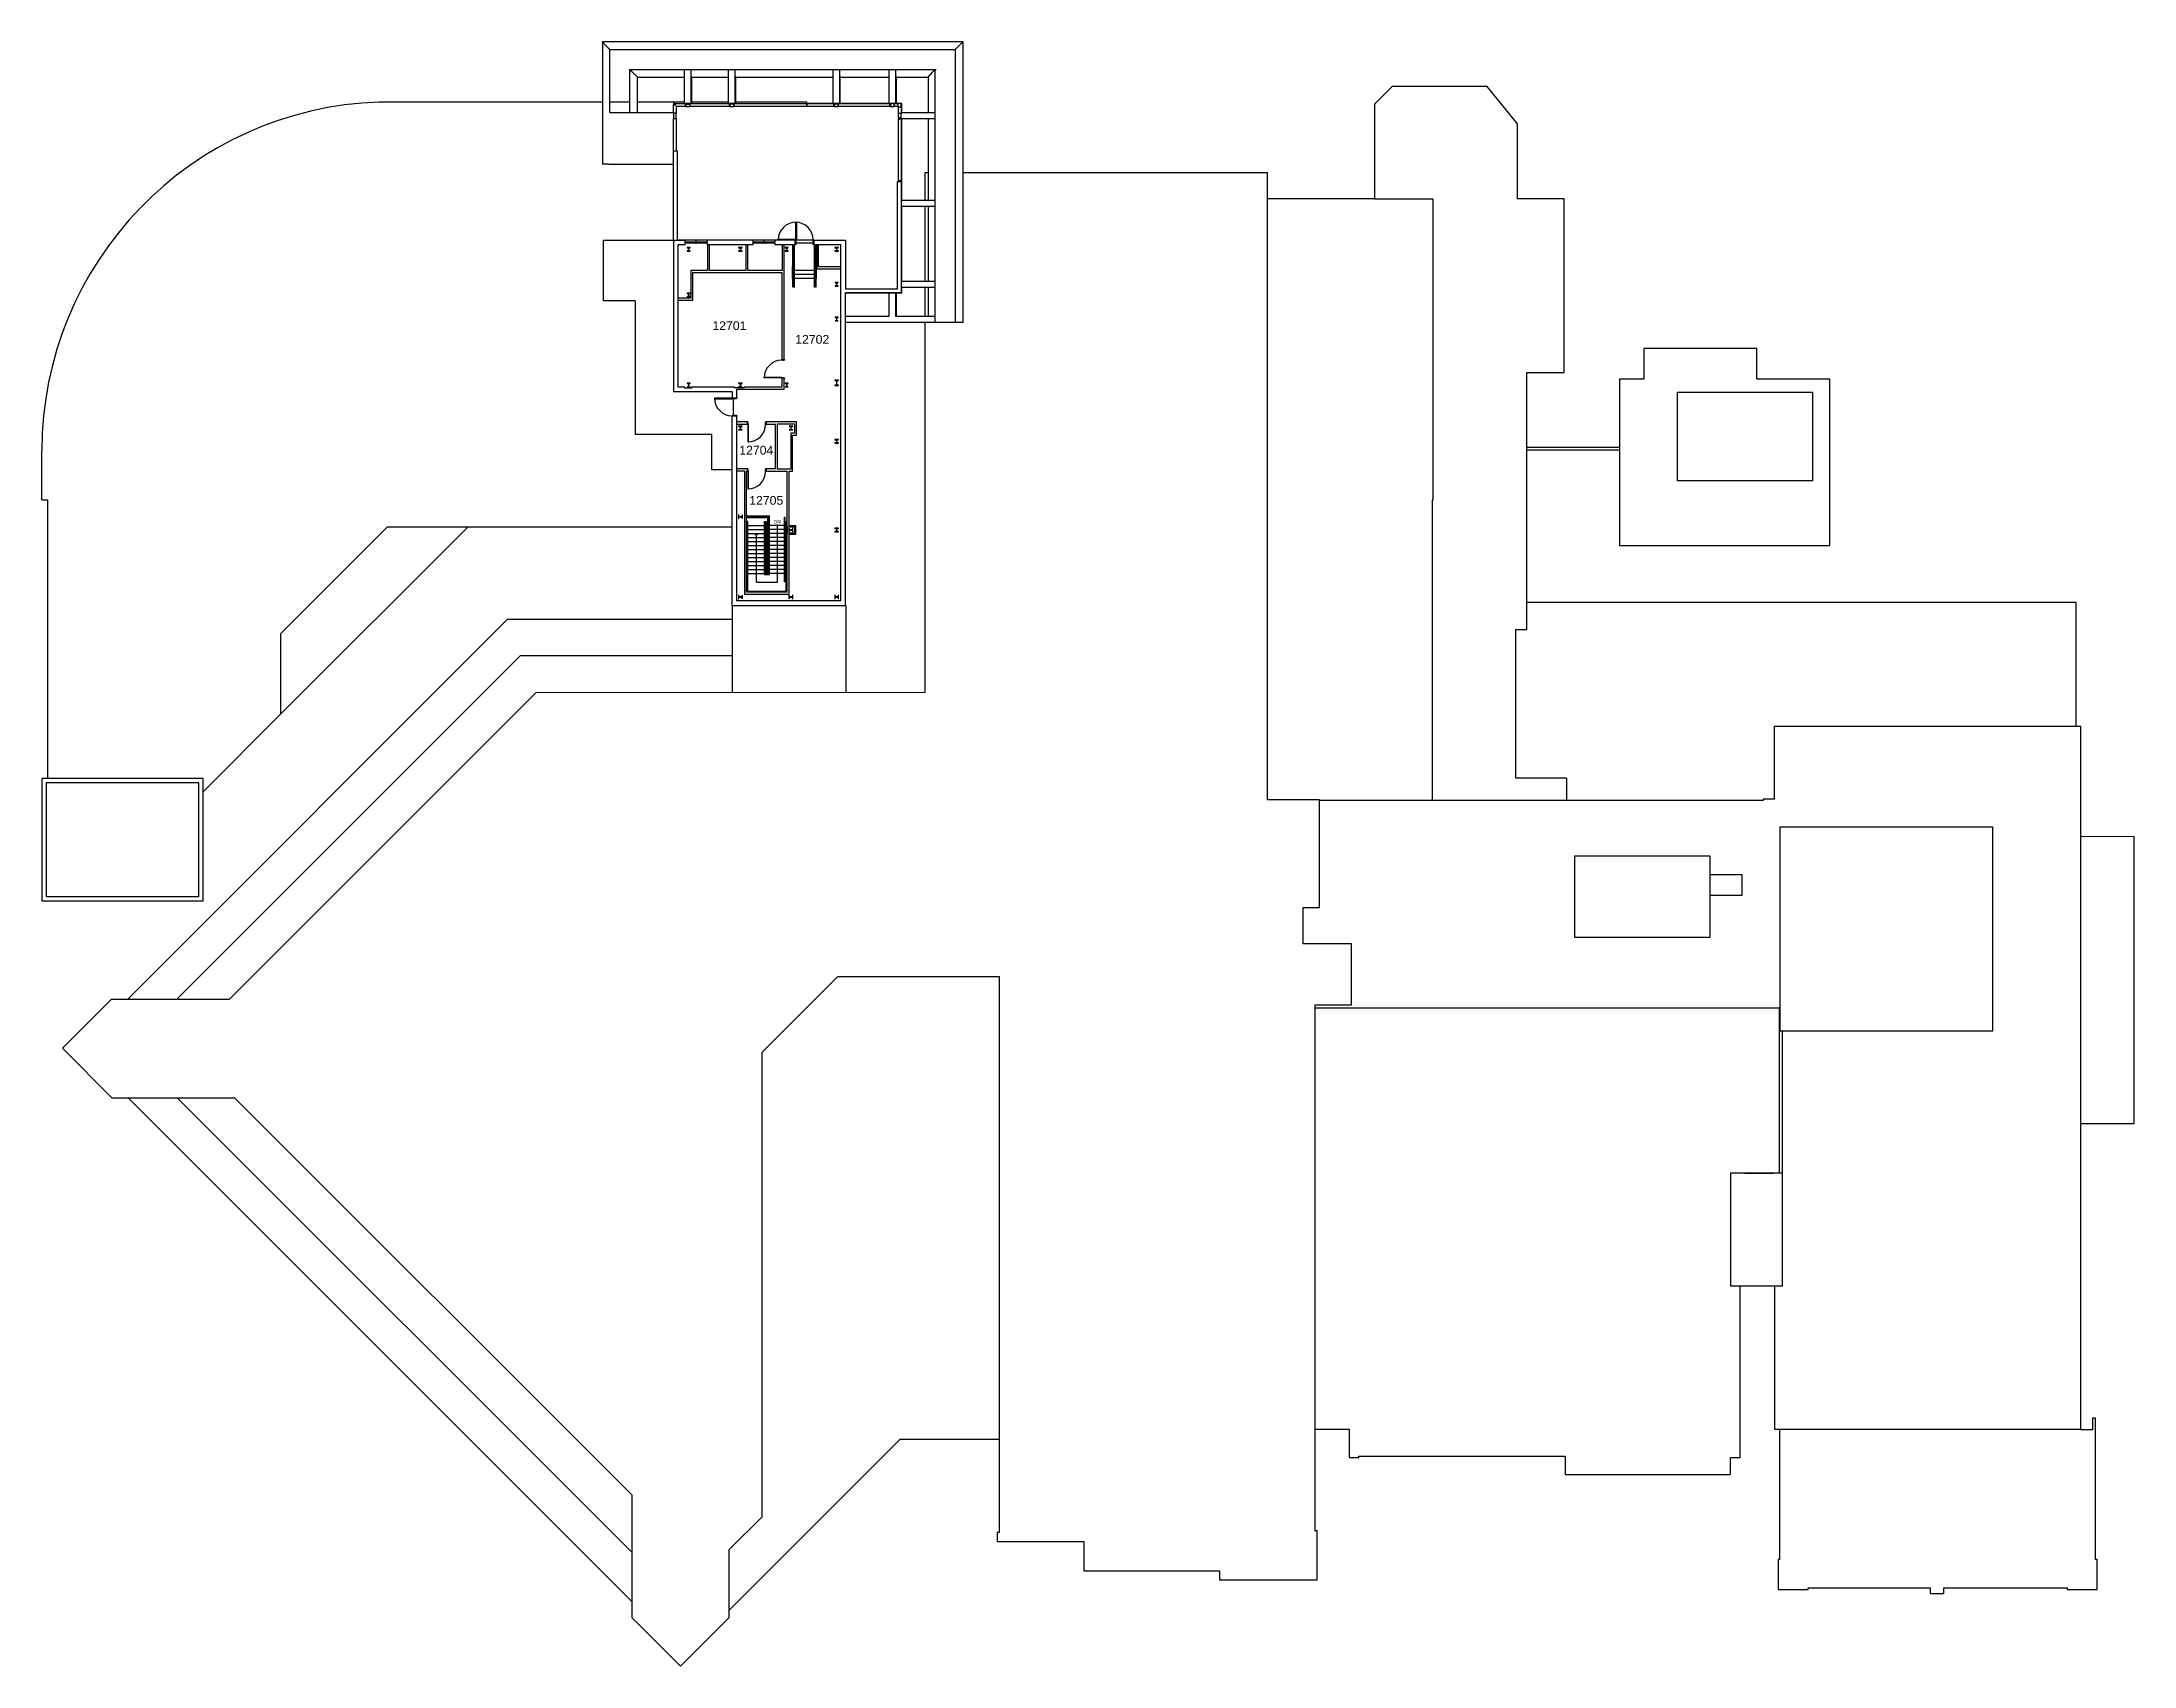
# Model space of a CAD drawing. Header units: inches. Extents: x -59 to 5673, y -29 to 4422.
import ezdxf

# ---------------------------------------------------------------- set-up
doc = ezdxf.new("R2010")
doc.units = ezdxf.units.IN
doc.header["$LTSCALE"] = 96
doc.header["$MEASUREMENT"] = 0
for name, color, linetype in [('A-ANNO-ROOM', 4, 'Continuous'), ('A-ANNO-TEXT', 4, 'Continuous'), ('A-COLS', 5, 'Continuous'), ('A-DOOR', 2, 'Continuous'), ('A-FLOR-HRAL', 1, 'Continuous'), ('A-FLOR-STRS', 2, 'Continuous'), ('A-GLAZ', 2, 'Continuous'), ('A-ROOF-LEVL-THIN', 1, 'Continuous'), ('A-WALL-FULL', 6, 'Continuous')]:
    doc.layers.add(name, color=color, linetype=linetype)
doc.layers.add('AE-114$0$A-DETL', color=5, linetype='Continuous', lineweight=13)
doc.layers.add('AE-114$0$A-DETL-GENF', color=3, linetype='Continuous', lineweight=9)
doc.styles.add('AE-114$0$Standard', font='txt')
doc.styles.add('ARIAL', font='arial.ttf')
pattern_1 = [(0, (0, 0), (30.72, 7.68), [1.267, -21.773, 1.267, -21.773, -122.88]), (0, (0, 0), (30.72, 7.68), [-46.08, 1.267, -44.813, 1.267, -21.773, -53.76]), (0, (0, 0), (30.72, 7.68), [-115.2, 1.267, -14.093, 1.267, -37.133]), (120, (11.52, 3.84), (-22.011075, 22.7643), [1.267, -21.773, 1.267, -21.773, -122.88]), (120, (11.52, 3.84), (-22.011075, 22.7643), [-46.08, 1.267, -44.813, 1.267, -21.773, -53.76]), (120, (11.52, 3.84), (-22.011075, 22.7643), [-115.2, 1.267, -14.093, 1.267, -37.133]), (240, (15.36, 19.2), (-8.708925, -30.4443), [1.267, -21.773, 1.267, -21.773, -122.88]), (240, (15.36, 19.2), (-8.708925, -30.4443), [-46.08, 1.267, -44.813, 1.267, -21.773, -53.76]), (240, (15.36, 19.2), (-8.708925, -30.4443), [-115.2, 1.267, -14.093, 1.267, -37.133])]

msp = doc.modelspace()

# ---------------------------------------------------------------- texts
at = {"layer": 'A-ANNO-ROOM', "style": 'ARIAL'}
for s, p in [('12701', (1777.9, 3631.9)), ('12702', (2004.8, 3594.5)), ('12704', (1851.5, 3290.7)), ('12705', (1878.8, 3153.2))]:
    msp.add_text(s, height=24, dxfattribs=at).set_placement(p)

# ---------------------------------------------------------------- blocks, each defined once
blk = doc.blocks.new('AE-114$0$Rectangular Mul_5-LEVEL 120')
at = {"layer": 'A-GLAZ'}
for p, q in [((2287.8, 4041.1), (2287.8, 4080.7)), ((2295.3, 4080.7), (2295.3, 4041.1)), ((2295.3, 4041.1), (2287.8, 4041.1))]:
    blk.add_line(p, q, dxfattribs=at)
blk = doc.blocks.new('AE-114$0$Rectangular Mul_0-LEVEL 120')
at = {"layer": 'A-GLAZ'}
for p, q in [((2287.8, 4210.5), (2295.3, 4210.5)), ((2287.8, 4207), (2287.8, 4210.5)), ((2295.3, 4210.5), (2295.3, 4207))]:
    blk.add_line(p, q, dxfattribs=at)
blk = doc.blocks.new('AE-114$0$Rectangular Mul_8-LEVEL 120')
at = {"layer": 'A-GLAZ'}
for p, q in [((2287.8, 4164.9), (2287.8, 4207)), ((2295.3, 4207), (2295.3, 4164.9))]:
    blk.add_line(p, q, dxfattribs=at)
blk = doc.blocks.new('AE-114$0$Rectangular Mul_3-LEVEL 120')
at = {"layer": 'A-GLAZ'}
for p, q in [((-2.5, -3.25), (-2.5, 4.25)), ((-2.5, 4.25), (0, 4.25)), ((0, 4.25), (0, -3.25)), ((0, -3.25), (-2.5, -3.25))]:
    blk.add_line(p, q, dxfattribs=at)
blk = doc.blocks.new('AE-114$0$Rectangular Mul_7-LEVEL 120')
at = {"layer": 'A-GLAZ'}
for p, q in [((1671.1, 4249.1), (1677.6, 4249.1)), ((1671.1, 4226.1), (1671.1, 4249.1)), ((1678.6, 4244.8), (1678.6, 4226.1)), ((1678.6, 4226.1), (1671.1, 4226.1))]:
    blk.add_line(p, q, dxfattribs=at)
blk = doc.blocks.new('AE-114$0$L Corner Mullio_7-LEVEL 120')
at = {"layer": 'A-GLAZ'}
for p, q in [((-5.75, -3.25), (-5.75, 4.75)), ((-5.75, 4.75), (-4.75, 4.75)), ((-4.75, 4.75), (-4.75, 5.75)), ((-4.75, 5.75), (-4.25, 5.75)), ((3.25, 5.75), (3.25, -3.25)), ((3.25, -3.25), (-5.75, -3.25))]:
    blk.add_line(p, q, dxfattribs=at)
blk = doc.blocks.new('AE-114$0$System Panel - _4-LEVEL 120')
at = {"layer": 'A-GLAZ', "lineweight": 9}
for p, q in [((-1, 2.3), (8.9, 2.3)), ((8.9, 1.3), (-1, 1.3))]:
    blk.add_line(p, q, dxfattribs=at)
blk = doc.blocks.new('AE-114$0$Rectangular Mul_9-LEVEL 120')
at = {"layer": 'A-GLAZ'}
blk.add_line((0, 4.25), (0, -1.5), dxfattribs=at)
blk = doc.blocks.new('AE-114$0$Rectangular Mul_4-LEVEL 120')
at = {"layer": 'A-GLAZ'}
for p, q in [((2276.3, 4252.3), (2286.3, 4252.3)), ((2276.3, 4252.3), (2276.3, 4244.8)), ((2286.3, 4244.8), (2276.3, 4244.8))]:
    blk.add_line(p, q, dxfattribs=at)
blk = doc.blocks.new('AE-114$0$System Panel - _5-LEVEL 120')
at = {"layer": 'A-GLAZ', "lineweight": 9}
for p, q in [((-4.1, 2.2), (5.8, 2.2)), ((5.8, 1.2), (-4.1, 1.2))]:
    blk.add_line(p, q, dxfattribs=at)
blk = doc.blocks.new('AE-114$0$System Panel - _6-LEVEL 120')
at = {"layer": 'A-GLAZ', "lineweight": 9}
for p, q in [((4.2, 2.3), (14, 2.3)), ((14, 1.3), (4.2, 1.3))]:
    blk.add_line(p, q, dxfattribs=at)
blk = doc.blocks.new('AE-114$0$L Corner Mullio_4-LEVEL 120')
at = {"layer": 'A-GLAZ'}
for p, q in [((3.25, -3.25), (3.25, 0)), ((0, -3.25), (3.25, -3.25))]:
    blk.add_line(p, q, dxfattribs=at)
blk = doc.blocks.new('AE-114$0$Rectangular Mul_4-LEVEL 121')
at = {"layer": 'A-GLAZ'}
for p, q in [((2011.3, 4252.3), (2036.3, 4252.3)), ((2036.3, 4244.8), (2011.3, 4244.8)), ((2036.3, 4252.3), (2036.3, 4244.8))]:
    blk.add_line(p, q, dxfattribs=at)
blk = doc.blocks.new('AE-114$0$Rectangular Mul_8-LEVEL 121')
at = {"layer": 'A-GLAZ'}
for p, q in [((1836.4, 4252.3), (1849.3, 4252.3)), ((1836.4, 4252.3), (1836.4, 4244.8)), ((1849.3, 4244.8), (1836.4, 4244.8))]:
    blk.add_line(p, q, dxfattribs=at)
blk = doc.blocks.new('AE-114$0$Rectangular Mul_9-LEVEL 121')
at = {"layer": 'A-GLAZ'}
for p, q in [((1849.3, 4252.3), (1903.3, 4252.3)), ((1903.3, 4244.8), (1849.3, 4244.8))]:
    blk.add_line(p, q, dxfattribs=at)
blk = doc.blocks.new('AE-114$0$Rectangular Mul_3-LEVEL 121')
at = {"layer": 'A-GLAZ'}
for p, q in [((1903.3, 4252.3), (1957.3, 4252.3)), ((1957.3, 4244.8), (1903.3, 4244.8))]:
    blk.add_line(p, q, dxfattribs=at)
blk = doc.blocks.new('AE-114$0$Rectangular Mul_4-LEVEL 122')
at = {"layer": 'A-GLAZ'}
for p, q in [((1957.3, 4252.3), (2011.3, 4252.3)), ((2011.3, 4244.8), (1957.3, 4244.8))]:
    blk.add_line(p, q, dxfattribs=at)
blk = doc.blocks.new('AE-114$0$Railing - Raili_8-LEVEL 120')
at = {"layer": 'A-FLOR-HRAL'}
for p, q in [((2058, 3806), (2058, 3866)), ((2059.5, 3806), (2059.5, 3866)), ((2061, 3806), (2061, 3866)), ((2062.5, 3806), (2062.5, 3866)), ((2058, 3762), (2058, 3806)), ((2059.5, 3762), (2059.5, 3806)), ((2061, 3762), (2061, 3806)), ((2062.5, 3762), (2062.5, 3806)), ((2058, 3749), (2058, 3762)), ((2059.5, 3749), (2058, 3749)), ((2059.5, 3749), (2059.5, 3762)), ((2061, 3749), (2061, 3762)), ((2062.5, 3749), (2061, 3749)), ((2062.5, 3749), (2062.5, 3762))]:
    blk.add_line(p, q, dxfattribs=at)
blk = doc.blocks.new('AE-114$0$Railing - Raili_2-LEVEL 120')
at = {"layer": 'A-FLOR-HRAL'}
for p, q in [((1998, 3806), (1998, 3866)), ((1999.5, 3806), (1999.5, 3866)), ((2001, 3806), (2001, 3866)), ((2002.5, 3806), (2002.5, 3866)), ((1998, 3762), (1998, 3806)), ((1999.5, 3762), (1999.5, 3806)), ((2001, 3762), (2001, 3806)), ((2002.5, 3762), (2002.5, 3806)), ((1998, 3749), (1998, 3762)), ((1999.5, 3749), (1998, 3749)), ((1999.5, 3749), (1999.5, 3762)), ((2001, 3749), (2001, 3762)), ((2002.5, 3749), (2001, 3749)), ((2002.5, 3749), (2002.5, 3762))]:
    blk.add_line(p, q, dxfattribs=at)
blk = doc.blocks.new('AE-114$0$Rectangular Mul_4-LEVEL 123')
at = {"layer": 'A-GLAZ'}
for p, q in [((2287.8, 4243.3), (2295.3, 4243.3)), ((2287.8, 4225.1), (2287.8, 4243.3)), ((2295.3, 4243.3), (2295.3, 4225.1)), ((2295.3, 4225.1), (2287.8, 4225.1))]:
    blk.add_line(p, q, dxfattribs=at)
blk = doc.blocks.new('AE-114$0$Rectangular Mul_1-LEVEL 120')
at = {"layer": 'A-GLAZ'}
for p, q in [((0, 4.25), (-2.5, 4.25)), ((-2.5, 4.25), (-2.5, -3.25)), ((0, -3.25), (0, 4.25)), ((-2.5, -3.25), (0, -3.25))]:
    blk.add_line(p, q, dxfattribs=at)
blk = doc.blocks.new('AE-114$0$Rectangular Mul_5-LEVEL 121')
at = {"layer": 'A-GLAZ'}
for p, q in [((2264.2, 4252.3), (2264.6, 4252.3)), ((2264.2, 4252.3), (2264.2, 4244.8)), ((2264.8, 4244.8), (2264.2, 4244.8)), ((2266.5, 4244.8), (2266.5, 4252.3))]:
    blk.add_line(p, q, dxfattribs=at)
blk = doc.blocks.new('AE-114$0$Rectangular Mul_6-LEVEL 120')
at = {"layer": 'A-GLAZ'}
for p, q in [((2110.7, 4252.3), (2111.1, 4252.3)), ((2110.7, 4252.3), (2110.7, 4244.8)), ((2111.4, 4244.8), (2110.7, 4244.8)), ((2113, 4244.8), (2113, 4252.3))]:
    blk.add_line(p, q, dxfattribs=at)
blk = doc.blocks.new('AE-114$0$Rectangular Mul_7-LEVEL 121')
at = {"layer": 'A-GLAZ'}
blk.add_line((2276.3, 4244.8), (2276.3, 4252.3), dxfattribs=at)
blk = doc.blocks.new('AE-114$0$Rectangular Mul_8-LEVEL 122')
at = {"layer": 'A-GLAZ'}
blk.add_line((2122.8, 4244.8), (2122.8, 4252.3), dxfattribs=at)
blk = doc.blocks.new('AE-114$0$Rectangular Mul_1-LEVEL 121')
at = {"layer": 'A-GLAZ'}
for p, q in [((1795.3, 4252.3), (1824.3, 4252.3)), ((1824.3, 4244.8), (1795.3, 4244.8)), ((1824.3, 4244.8), (1824.3, 4252.3))]:
    blk.add_line(p, q, dxfattribs=at)
blk = doc.blocks.new('AE-114$0$Rectangular Mul_3-LEVEL 122')
at = {"layer": 'A-GLAZ'}
for p, q in [((1674.3, 4252.3), (1703.7, 4252.3)), ((1674.3, 4252.3), (1674.3, 4249.1)), ((1703.7, 4244.8), (1677.6, 4244.8)), ((1703.7, 4244.8), (1703.7, 4252.3))]:
    blk.add_line(p, q, dxfattribs=at)
blk = doc.blocks.new('AE-114$0$Rectangular Mul_4-LEVEL 124')
at = {"layer": 'A-GLAZ'}
for p, q in [((1715.8, 4252.3), (1741.3, 4252.3)), ((1715.8, 4252.3), (1715.8, 4244.8)), ((1741.3, 4244.8), (1715.8, 4244.8))]:
    blk.add_line(p, q, dxfattribs=at)
blk = doc.blocks.new('AE-114$0$Rectangular Mul_9-LEVEL 122')
at = {"layer": 'A-GLAZ'}
for p, q in [((2036.3, 4252.3), (2088.1, 4252.3)), ((2036.3, 4252.3), (2036.3, 4244.8)), ((2088.1, 4244.8), (2036.3, 4244.8))]:
    blk.add_line(p, q, dxfattribs=at)
blk = doc.blocks.new('AE-114$0$Rectangular Mul_0-LEVEL 121')
at = {"layer": 'A-GLAZ'}
for p, q in [((2088.1, 4252.3), (2110.7, 4252.3)), ((2110.7, 4244.8), (2088.1, 4244.8)), ((2110.7, 4244.8), (2110.7, 4252.3))]:
    blk.add_line(p, q, dxfattribs=at)
blk = doc.blocks.new('AE-114$0$Rectangular Mul_1-LEVEL 122')
at = {"layer": 'A-GLAZ'}
for p, q in [((2243.3, 4252.3), (2264.2, 4252.3)), ((2264.2, 4244.8), (2243.3, 4244.8)), ((2264.2, 4244.8), (2264.2, 4252.3))]:
    blk.add_line(p, q, dxfattribs=at)
blk = doc.blocks.new('AE-114$0$Rectangular Mul_2-LEVEL 120')
at = {"layer": 'A-GLAZ'}
for p, q in [((2122.8, 4252.3), (2139.8, 4252.3)), ((2122.8, 4252.3), (2122.8, 4244.8)), ((2139.8, 4244.8), (2122.8, 4244.8))]:
    blk.add_line(p, q, dxfattribs=at)
blk = doc.blocks.new('AE-114$0$Rectangular Mul_3-LEVEL 123')
at = {"layer": 'A-GLAZ'}
for p, q in [((2191.6, 4252.3), (2243.3, 4252.3)), ((2243.3, 4244.8), (2191.6, 4244.8))]:
    blk.add_line(p, q, dxfattribs=at)
blk = doc.blocks.new('AE-114$0$Rectangular Mul_4-LEVEL 125')
at = {"layer": 'A-GLAZ'}
for p, q in [((2139.8, 4252.3), (2191.6, 4252.3)), ((2191.6, 4244.8), (2139.8, 4244.8))]:
    blk.add_line(p, q, dxfattribs=at)
blk = doc.blocks.new('AE-114$0$Rectangular Mul_2-LEVEL 121')
at = {"layer": 'A-GLAZ'}
blk.add_line((2266.5, 4252.3), (2266.5, 4244.8), dxfattribs=at)
blk = doc.blocks.new('AE-114$0$Rectangular Mul_6-LEVEL 121')
at = {"layer": 'A-GLAZ'}
blk.add_line((1836.4, 4244.8), (1836.4, 4252.3), dxfattribs=at)
blk = doc.blocks.new('AE-114$0$Rectangular Mul_7-LEVEL 122')
at = {"layer": 'A-GLAZ'}
for p, q in [((1824.3, 4252.3), (1824.6, 4252.3)), ((1824.3, 4252.3), (1824.3, 4244.8)), ((1824.9, 4244.8), (1824.3, 4244.8)), ((1826.5, 4244.8), (1826.5, 4252.3))]:
    blk.add_line(p, q, dxfattribs=at)
blk = doc.blocks.new('AE-114$0$Rectangular Mul_8-LEVEL 123')
at = {"layer": 'A-GLAZ'}
blk.add_line((1715.8, 4244.8), (1715.8, 4252.3), dxfattribs=at)
blk = doc.blocks.new('AE-114$0$Rectangular Mul_9-LEVEL 123')
at = {"layer": 'A-GLAZ'}
for p, q in [((1703.7, 4252.3), (1704, 4252.3)), ((1703.7, 4252.3), (1703.7, 4244.8)), ((1704.3, 4244.8), (1703.7, 4244.8)), ((1705.9, 4244.8), (1705.9, 4252.3))]:
    blk.add_line(p, q, dxfattribs=at)
blk = doc.blocks.new('AE-114$0$Rectangular Mul_3-LEVEL 124')
at = {"layer": 'A-GLAZ'}
for p, q in [((1671.1, 4123.1), (1671.1, 4174.8)), ((1678.6, 4174.8), (1678.6, 4123.1))]:
    blk.add_line(p, q, dxfattribs=at)
blk = doc.blocks.new('AE-114$0$Rectangular Mul_8-LEVEL 124')
at = {"layer": 'A-GLAZ'}
for p, q in [((1671.1, 4211.1), (1678.6, 4211.1)), ((1671.1, 4174.8), (1671.1, 4211.1)), ((1678.6, 4211.1), (1678.6, 4174.8))]:
    blk.add_line(p, q, dxfattribs=at)
blk = doc.blocks.new('AE-114$0$Railing - Raili_9-LEVEL 121')
at = {"layer": 'A-FLOR-HRAL'}
for p, q in [((1975.5, 3119.6), (1977, 3119.6)), ((1975.5, 3107.6), (1975.5, 3119.6)), ((1975.5, 2953.6), (1975.5, 3107.6)), ((1977, 3107.6), (1977, 3119.6)), ((1977, 2953.6), (1977, 3107.6)), ((1975.5, 2941.6), (1975.5, 2953.6)), ((1977, 2941.6), (1975.5, 2941.6)), ((1977, 2941.6), (1977, 2953.6))]:
    blk.add_line(p, q, dxfattribs=at)

# ---------------------------------------------------------------- hatches: boundary and pattern name
at = {"layer": 'A-COLS'}
h = msp.add_hatch(dxfattribs=at)
h.set_pattern_fill('FP_16', color=256, angle=180, style=0, pattern_type=2)
h.set_pattern_definition([(45, (-0.0003, 769), (-9.503515, 9.503515), []), (45, (-0.0003, 783.4), (-9.503515, 9.503515), [])])
h.paths.add_polyline_path([(2123.3, 3848.1), (2123.3, 3848.6), (2118.5, 3848.6), (2118.5, 3857.5), (2123.3, 3857.5), (2123.3, 3858.1), (2113.3, 3858.1), (2113.3, 3857.5), (2118.2, 3857.5), (2118.2, 3848.6), (2113.3, 3848.6), (2113.3, 3848.1)], flags=0)
h = msp.add_hatch(dxfattribs=at)
h.set_pattern_fill('FP_15', color=256, angle=180, style=0, pattern_type=2)
h.set_pattern_definition([(45, (-0.0003, 0.0002), (-9.503515, 9.503515), []), (45, (-0.0003, 14.4), (-9.503515, 9.503515), [])])
h.paths.add_polyline_path([(1858.8, 3358.1), (1859.8, 3358.1), (1859.8, 3358.6), (1855, 3358.6), (1855, 3367.5), (1859.8, 3367.5), (1859.8, 3368.1), (1849.8, 3368.1), (1849.8, 3367.5), (1854.7, 3367.5), (1854.7, 3358.6), (1849.8, 3358.6), (1849.8, 3358.1)], flags=0)
h = msp.add_hatch(dxfattribs=at)
h.set_pattern_fill('FP_18', color=256, angle=180, style=0, pattern_type=2)
h.set_pattern_definition([(45, (-0.0003, 0.0002), (-9.503515, 9.503515), []), (45, (-0.0003, 14.4), (-9.503515, 9.503515), [])])
h.paths.add_polyline_path([(1998.1, 3358.1), (1998.1, 3358.6), (1993.2, 3358.6), (1993.2, 3367.5), (1998.1, 3367.5), (1998.1, 3368.1), (1988.1, 3368.1), (1988.1, 3367.5), (1992.9, 3367.5), (1992.9, 3358.6), (1988.1, 3358.6), (1988.1, 3358.1)], flags=0)
h = msp.add_hatch(dxfattribs=at)
h.set_pattern_fill('FP_11', color=256, style=0, pattern_type=2)
h.set_pattern_definition([(45, (-0.0003, 0.0002), (-9.503515, 9.503515), []), (45, (-0.0003, 14.4), (-9.503515, 9.503515), [])])
h.paths.add_polyline_path([(2113.3, 3322.1), (2123.3, 3322.1), (2123.3, 3322.6), (2118.5, 3322.6), (2118.5, 3331.5), (2123.3, 3331.5), (2123.3, 3332.1), (2113.3, 3332.1), (2113.3, 3331.5), (2118.2, 3331.5), (2118.2, 3322.6), (2113.3, 3322.6)], flags=0)
h = msp.add_hatch(dxfattribs=at)
h.set_pattern_fill('FP_14', color=256, angle=90, style=0, pattern_type=2)
h.set_pattern_definition([(45, (-0.0003, -2e-06), (-9.503515, 9.503515), []), (45, (-0.0003, 14.4), (-9.503515, 9.503515), [])])
h.paths.add_polyline_path([(1849.8, 3115.1), (1850.4, 3115.1), (1850.4, 3119.9), (1859.3, 3119.9), (1859.3, 3115.1), (1859.8, 3115.1), (1859.8, 3125.1), (1859.3, 3125.1), (1859.3, 3120.2), (1850.4, 3120.2), (1850.4, 3125.1), (1849.8, 3125.1)], flags=0)
h = msp.add_hatch(dxfattribs=at)
h.set_pattern_fill('FP_13', color=256, angle=90, style=0, pattern_type=2)
h.set_pattern_definition([(45, (-0.0003, -2e-06), (-9.503515, 9.503515), []), (45, (-0.0003, 14.4), (-9.503515, 9.503515), [])])
h.paths.add_polyline_path([(1859.8, 2895.3), (1859.8, 2905.3), (1859.3, 2905.3), (1859.3, 2900.5), (1850.4, 2900.5), (1850.4, 2905.3), (1849.8, 2905.3), (1849.8, 2895.3), (1850.4, 2895.3), (1850.4, 2900.2), (1859.3, 2900.2), (1859.3, 2895.3)], flags=0)
h = msp.add_hatch(dxfattribs=at)
h.set_pattern_fill('FP_12', color=256, angle=90, style=0, pattern_type=2)
h.set_pattern_definition([(45, (-0.0003, -2e-06), (-9.503515, 9.503515), []), (45, (-0.0003, 14.4), (-9.503515, 9.503515), [])])
h.paths.add_polyline_path([(1998.1, 2895.3), (1998.1, 2905.3), (1997.5, 2905.3), (1997.5, 2900.5), (1988.6, 2900.5), (1988.6, 2905.3), (1988.1, 2905.3), (1988.1, 2895.3), (1988.6, 2895.3), (1988.6, 2900.2), (1997.5, 2900.2), (1997.5, 2895.3)], flags=0)
h = msp.add_hatch(dxfattribs=at)
h.set_pattern_fill('FP_10', color=256, angle=90, style=0, pattern_type=2)
h.set_pattern_definition([(45, (-0.0003, -2e-06), (-9.503515, 9.503515), []), (45, (-0.0003, 14.4), (-9.503515, 9.503515), [])])
h.paths.add_polyline_path([(2113.9, 2895.3), (2113.9, 2900.2), (2122.8, 2900.2), (2122.8, 2895.3), (2123.3, 2895.3), (2123.3, 2905.3), (2122.8, 2905.3), (2122.8, 2900.5), (2113.9, 2900.5), (2113.9, 2905.3), (2113.3, 2905.3), (2113.3, 2895.3)], flags=0)
at = {"layer": 'A-WALL-FULL', "lineweight": 9}
h = msp.add_hatch(dxfattribs=at)
h.set_pattern_fill('FP_2', color=256, style=0, pattern_type=2)
h.set_pattern_definition(pattern_1)
h.paths.add_polyline_path([(2129.7, 3463.1), (2130.3, 3463.1), (2130.3, 3463.4), (2129.7, 3463.4)], flags=0)
h = msp.add_hatch(dxfattribs=at)
h.set_pattern_fill('FP_19', color=256, style=0, pattern_type=2)
h.set_pattern_definition(pattern_1)
h.paths.add_polyline_path([(1941.9, 3379.6), (1950.6, 3379.6), (1950.6, 3380.2), (1924.8, 3380.2), (1924.8, 3379.6)], flags=0)
h.paths.add_polyline_path([(1845, 3379.6), (1873.8, 3379.6), (1873.8, 3380.2), (1845, 3380.2)], flags=0)
h = msp.add_hatch(dxfattribs=at)
h.set_pattern_fill('FP_30', color=256, angle=-90, style=0, pattern_type=2)
h.set_pattern_definition([(270, (-153807.04, 75812.95), (120, 7e-15), [96, 0, 0, 0]), (270, (-153807.04, 75825.44), (120, 7e-15), [96, 0, 0, 0]), (270, (-153807.04, 75827.44), (120, 7e-15), [96, 0, 0, 0]), (270, (-153807.04, 75829.43), (120, 7e-15), [96, 0, 0, 0]), (270, (-153807.04, 75831.44), (120, 7e-15), [96, 0, 0, 0]), (270, (-153807.04, 75833.44), (120, 7e-15), [96, 0, 0, 0]), (270, (-153807.04, 75835.43), (120, 7e-15), [96, 0, 0, 0]), (270, (-153807.04, 75826.43), (120, 7e-15), [96, 0, 0, 0]), (270, (-153807.04, 75828.44), (120, 7e-15), [96, 0, 0, 0]), (270, (-153807.04, 75830.44), (120, 7e-15), [96, 0, 0, 0]), (270, (-153807.04, 75832.43), (120, 7e-15), [96, 0, 0, 0]), (270, (-153807.04, 75834.44), (120, 7e-15), [96, 0, 0, 0]), (270, (-153807.04, 75836.44), (120, 7e-15), [96, 0, 0, 0]), (270, (-153807.04, 75825.95), (120, 7e-15), [96, 0, 0, 0]), (270, (-153807.04, 75827.95), (120, 7e-15), [96, 0, 0, 0]), (270, (-153807.04, 75829.95), (120, 7e-15), [96, 0, 0, 0]), (270, (-153807.04, 75831.95), (120, 7e-15), [96, 0, 0, 0]), (270, (-153807.04, 75833.95), (120, 7e-15), [96, 0, 0, 0]), (270, (-153807.04, 75835.95), (120, 7e-15), [96, 0, 0, 0]), (270, (-153807.04, 75824.95), (120, 7e-15), [96, 0, 0, 0]), (270, (-153807.04, 75826.95), (120, 7e-15), [96, 0, 0, 0]), (270, (-153807.04, 75828.95), (120, 7e-15), [96, 0, 0, 0]), (270, (-153807.04, 75830.95), (120, 7e-15), [96, 0, 0, 0]), (270, (-153807.04, 75832.95), (120, 7e-15), [96, 0, 0, 0]), (270, (-153807.04, 75834.95), (120, 7e-15), [96, 0, 0, 0]), (270, (-153807.04, 75836.95), (120, 7e-15), [96, 0, 0, 0]), (270, (-153807.04, 75849.44), (120, 7e-15), [96, 0, 0, 0]), (270, (-153807.04, 75851.44), (120, 7e-15), [96, 0, 0, 0]), (270, (-153807.04, 75853.43), (120, 7e-15), [96, 0, 0, 0]), (270, (-153807.04, 75855.44), (120, 7e-15), [96, 0, 0, 0]), (270, (-153807.04, 75857.44), (120, 7e-15), [96, 0, 0, 0]), (270, (-153807.04, 75859.43), (120, 7e-15), [96, 0, 0, 0]), (270, (-153807.04, 75873.44), (120, 7e-15), [96, 0, 0, 0]), (270, (-153807.04, 75875.44), (120, 7e-15), [96, 0, 0, 0]), (270, (-153807.04, 75877.43), (120, 7e-15), [96, 0, 0, 0]), (270, (-153807.04, 75879.44), (120, 7e-15), [96, 0, 0, 0]), (270, (-153807.04, 75881.44), (120, 7e-15), [96, 0, 0, 0]), (270, (-153807.04, 75883.43), (120, 7e-15), [96, 0, 0, 0]), (270, (-153807.04, 75885.44), (120, 7e-15), [96, 0, 0, 0]), (270, (-153807.04, 75887.44), (120, 7e-15), [96, 0, 0, 0]), (270, (-153807.04, 75889.43), (120, 7e-15), [96, 0, 0, 0]), (270, (-153807.04, 75891.44), (120, 7e-15), [96, 0, 0, 0]), (270, (-153807.04, 75893.44), (120, 7e-15), [96, 0, 0, 0]), (270, (-153807.04, 75895.43), (120, 7e-15), [96, 0, 0, 0]), (270, (-153807.04, 75897.44), (120, 7e-15), [96, 0, 0, 0]), (270, (-153807.04, 75899.44), (120, 7e-15), [96, 0, 0, 0]), (270, (-153807.04, 75901.43), (120, 7e-15), [96, 0, 0, 0]), (270, (-153807.04, 75903.44), (120, 7e-15), [96, 0, 0, 0]), (270, (-153807.04, 75905.44), (120, 7e-15), [96, 0, 0, 0]), (270, (-153807.04, 75907.43), (120, 7e-15), [96, 0, 0, 0]), (270, (-153807.04, 75909.44), (120, 7e-15), [96, 0, 0, 0]), (270, (-153807.04, 75911.44), (120, 7e-15), [96, 0, 0, 0]), (270, (-153807.04, 75913.43), (120, 7e-15), [96, 0, 0, 0]), (270, (-153807.04, 75915.44), (120, 7e-15), [96, 0, 0, 0]), (270, (-153807.04, 75917.44), (120, 7e-15), [96, 0, 0, 0]), (270, (-153807.04, 75919.43), (120, 7e-15), [96, 0, 0, 0]), (270, (-153807.04, 75921.44), (120, 7e-15), [96, 0, 0, 0]), (270, (-153807.04, 75923.44), (120, 7e-15), [96, 0, 0, 0]), (270, (-153807.04, 75925.43), (120, 7e-15), [96, 0, 0, 0]), (270, (-153807.04, 75927.44), (120, 7e-15), [96, 0, 0, 0]), (270, (-153807.04, 75929.44), (120, 7e-15), [96, 0, 0, 0]), (270, (-153807.04, 75931.43), (120, 7e-15), [96, 0, 0, 0]), (270, (-153807.04, 75850.43), (120, 7e-15), [96, 0, 0, 0]), (270, (-153807.04, 75852.44), (120, 7e-15), [96, 0, 0, 0]), (270, (-153807.04, 75854.44), (120, 7e-15), [96, 0, 0, 0]), (270, (-153807.04, 75856.43), (120, 7e-15), [96, 0, 0, 0]), (270, (-153807.04, 75858.44), (120, 7e-15), [96, 0, 0, 0]), (270, (-153807.04, 75860.44), (120, 7e-15), [96, 0, 0, 0]), (270, (-153807.04, 75874.43), (120, 7e-15), [96, 0, 0, 0]), (270, (-153807.04, 75876.44), (120, 7e-15), [96, 0, 0, 0]), (270, (-153807.04, 75878.44), (120, 7e-15), [96, 0, 0, 0]), (270, (-153807.04, 75880.43), (120, 7e-15), [96, 0, 0, 0]), (270, (-153807.04, 75882.44), (120, 7e-15), [96, 0, 0, 0]), (270, (-153807.04, 75884.44), (120, 7e-15), [96, 0, 0, 0]), (270, (-153807.04, 75886.43), (120, 7e-15), [96, 0, 0, 0]), (270, (-153807.04, 75888.44), (120, 7e-15), [96, 0, 0, 0]), (270, (-153807.04, 75890.44), (120, 7e-15), [96, 0, 0, 0]), (270, (-153807.04, 75892.43), (120, 7e-15), [96, 0, 0, 0]), (270, (-153807.04, 75894.44), (120, 7e-15), [96, 0, 0, 0]), (270, (-153807.04, 75896.44), (120, 7e-15), [96, 0, 0, 0]), (270, (-153807.04, 75898.43), (120, 7e-15), [96, 0, 0, 0]), (270, (-153807.04, 75900.44), (120, 7e-15), [96, 0, 0, 0]), (270, (-153807.04, 75902.44), (120, 7e-15), [96, 0, 0, 0]), (270, (-153807.04, 75904.43), (120, 7e-15), [96, 0, 0, 0]), (270, (-153807.04, 75906.44), (120, 7e-15), [96, 0, 0, 0]), (270, (-153807.04, 75908.44), (120, 7e-15), [96, 0, 0, 0]), (270, (-153807.04, 75910.43), (120, 7e-15), [96, 0, 0, 0]), (270, (-153807.04, 75912.44), (120, 7e-15), [96, 0, 0, 0]), (270, (-153807.04, 75914.44), (120, 7e-15), [96, 0, 0, 0]), (270, (-153807.04, 75916.43), (120, 7e-15), [96, 0, 0, 0]), (270, (-153807.04, 75918.44), (120, 7e-15), [96, 0, 0, 0]), (270, (-153807.04, 75920.44), (120, 7e-15), [96, 0, 0, 0]), (270, (-153807.04, 75922.43), (120, 7e-15), [96, 0, 0, 0]), (270, (-153807.04, 75924.44), (120, 7e-15), [96, 0, 0, 0]), (270, (-153807.04, 75926.44), (120, 7e-15), [96, 0, 0, 0]), (270, (-153807.04, 75928.43), (120, 7e-15), [96, 0, 0, 0]), (270, (-153807.04, 75930.44), (120, 7e-15), [96, 0, 0, 0]), (270, (-153807.04, 75932.44), (120, 7e-15), [96, 0, 0, 0]), (270, (-153807.04, 75849.95), (120, 7e-15), [96, 0, 0, 0]), (270, (-153807.04, 75851.95), (120, 7e-15), [96, 0, 0, 0]), (270, (-153807.04, 75853.95), (120, 7e-15), [96, 0, 0, 0]), (270, (-153807.04, 75855.95), (120, 7e-15), [96, 0, 0, 0]), (270, (-153807.04, 75857.95), (120, 7e-15), [96, 0, 0, 0]), (270, (-153807.04, 75859.95), (120, 7e-15), [96, 0, 0, 0]), (270, (-153807.04, 75873.95), (120, 7e-15), [96, 0, 0, 0]), (270, (-153807.04, 75875.95), (120, 7e-15), [96, 0, 0, 0]), (270, (-153807.04, 75877.95), (120, 7e-15), [96, 0, 0, 0]), (270, (-153807.04, 75879.95), (120, 7e-15), [96, 0, 0, 0]), (270, (-153807.04, 75881.95), (120, 7e-15), [96, 0, 0, 0]), (270, (-153807.04, 75883.95), (120, 7e-15), [96, 0, 0, 0]), (270, (-153807.04, 75885.95), (120, 7e-15), [96, 0, 0, 0]), (270, (-153807.04, 75887.95), (120, 7e-15), [96, 0, 0, 0]), (270, (-153807.04, 75889.95), (120, 7e-15), [96, 0, 0, 0]), (270, (-153807.04, 75891.95), (120, 7e-15), [96, 0, 0, 0]), (270, (-153807.04, 75893.95), (120, 7e-15), [96, 0, 0, 0]), (270, (-153807.04, 75895.95), (120, 7e-15), [96, 0, 0, 0]), (270, (-153807.04, 75897.95), (120, 7e-15), [96, 0, 0, 0]), (270, (-153807.04, 75899.95), (120, 7e-15), [96, 0, 0, 0]), (270, (-153807.04, 75901.95), (120, 7e-15), [96, 0, 0, 0]), (270, (-153807.04, 75903.95), (120, 7e-15), [96, 0, 0, 0]), (270, (-153807.04, 75905.95), (120, 7e-15), [96, 0, 0, 0]), (270, (-153807.04, 75907.95), (120, 7e-15), [96, 0, 0, 0]), (270, (-153807.04, 75909.95), (120, 7e-15), [96, 0, 0, 0]), (270, (-153807.04, 75911.95), (120, 7e-15), [96, 0, 0, 0]), (270, (-153807.04, 75913.95), (120, 7e-15), [96, 0, 0, 0]), (270, (-153807.04, 75915.95), (120, 7e-15), [96, 0, 0, 0]), (270, (-153807.04, 75917.95), (120, 7e-15), [96, 0, 0, 0]), (270, (-153807.04, 75919.95), (120, 7e-15), [96, 0, 0, 0]), (270, (-153807.04, 75921.95), (120, 7e-15), [96, 0, 0, 0]), (270, (-153807.04, 75923.95), (120, 7e-15), [96, 0, 0, 0]), (270, (-153807.04, 75925.95), (120, 7e-15), [96, 0, 0, 0]), (270, (-153807.04, 75927.95), (120, 7e-15), [96, 0, 0, 0]), (270, (-153807.04, 75929.95), (120, 7e-15), [96, 0, 0, 0]), (270, (-153807.04, 75931.95), (120, 7e-15), [96, 0, 0, 0]), (270, (-153807.04, 75848.95), (120, 7e-15), [96, 0, 0, 0]), (270, (-153807.04, 75850.95), (120, 7e-15), [96, 0, 0, 0]), (270, (-153807.04, 75852.95), (120, 7e-15), [96, 0, 0, 0]), (270, (-153807.04, 75854.95), (120, 7e-15), [96, 0, 0, 0]), (270, (-153807.04, 75856.95), (120, 7e-15), [96, 0, 0, 0]), (270, (-153807.04, 75858.95), (120, 7e-15), [96, 0, 0, 0]), (270, (-153807.04, 75860.95), (120, 7e-15), [96, 0, 0, 0]), (270, (-153807.04, 75872.95), (120, 7e-15), [96, 0, 0, 0]), (270, (-153807.04, 75874.95), (120, 7e-15), [96, 0, 0, 0]), (270, (-153807.04, 75876.95), (120, 7e-15), [96, 0, 0, 0]), (270, (-153807.04, 75878.95), (120, 7e-15), [96, 0, 0, 0]), (270, (-153807.04, 75880.95), (120, 7e-15), [96, 0, 0, 0]), (270, (-153807.04, 75882.95), (120, 7e-15), [96, 0, 0, 0]), (270, (-153807.04, 75884.95), (120, 7e-15), [96, 0, 0, 0]), (270, (-153807.04, 75886.95), (120, 7e-15), [96, 0, 0, 0]), (270, (-153807.04, 75888.95), (120, 7e-15), [96, 0, 0, 0]), (270, (-153807.04, 75890.95), (120, 7e-15), [96, 0, 0, 0]), (270, (-153807.04, 75892.95), (120, 7e-15), [96, 0, 0, 0]), (270, (-153807.04, 75894.95), (120, 7e-15), [96, 0, 0, 0]), (270, (-153807.04, 75896.95), (120, 7e-15), [96, 0, 0, 0]), (270, (-153807.04, 75898.95), (120, 7e-15), [96, 0, 0, 0]), (270, (-153807.04, 75900.95), (120, 7e-15), [96, 0, 0, 0]), (270, (-153807.04, 75902.95), (120, 7e-15), [96, 0, 0, 0]), (270, (-153807.04, 75904.95), (120, 7e-15), [96, 0, 0, 0]), (270, (-153807.04, 75906.95), (120, 7e-15), [96, 0, 0, 0]), (270, (-153807.04, 75908.95), (120, 7e-15), [96, 0, 0, 0]), (270, (-153807.04, 75910.95), (120, 7e-15), [96, 0, 0, 0]), (270, (-153807.04, 75912.95), (120, 7e-15), [96, 0, 0, 0]), (270, (-153807.04, 75914.95), (120, 7e-15), [96, 0, 0, 0]), (270, (-153807.04, 75916.95), (120, 7e-15), [96, 0, 0, 0]), (270, (-153807.04, 75918.95), (120, 7e-15), [96, 0, 0, 0]), (270, (-153807.04, 75920.95), (120, 7e-15), [96, 0, 0, 0]), (270, (-153807.04, 75836.95), (120, 7e-15), [96, 0, 0, 0]), (270, (-153807.04, 75922.95), (120, 7e-15), [96, 0, 0, 0]), (270, (-153807.04, 75924.95), (120, 7e-15), [96, 0, 0, 0]), (270, (-153807.04, 75926.95), (120, 7e-15), [96, 0, 0, 0]), (270, (-153807.04, 75928.95), (120, 7e-15), [96, 0, 0, 0]), (270, (-153807.04, 75930.95), (120, 7e-15), [96, 0, 0, 0]), (270, (-153807.04, 75932.95), (120, 7e-15), [96, 0, 0, 0])])
h.paths.add_polyline_path([(1941.9, 3375.3), (1950.6, 3375.3), (1950.6, 3379), (1924.8, 3379), (1924.8, 3375.3)], flags=0)
h.paths.add_polyline_path([(1858.8, 3375.3), (1873.8, 3375.3), (1873.8, 3379), (1845, 3379), (1845, 3375.3)], flags=0)
h = msp.add_hatch(dxfattribs=at)
h.set_pattern_fill('FP_29', color=256, angle=-90, style=0, pattern_type=2)
h.set_pattern_definition([(270, (-153807.04, 75731.39), (120, -2e-13), [96, 0, 0, 0]), (270, (-153807.04, 75743.87), (120, -2e-13), [96, 0, 0, 0]), (270, (-153807.04, 75745.87), (120, -2e-13), [96, 0, 0, 0]), (270, (-153807.04, 75747.87), (120, -2e-13), [96, 0, 0, 0]), (270, (-153807.04, 75749.87), (120, -2e-13), [96, 0, 0, 0]), (270, (-153807.04, 75751.87), (120, -2e-13), [96, 0, 0, 0]), (270, (-153807.04, 75753.87), (120, -2e-13), [96, 0, 0, 0]), (270, (-153807.04, 75744.87), (120, -2e-13), [96, 0, 0, 0]), (270, (-153807.04, 75746.87), (120, -2e-13), [96, 0, 0, 0]), (270, (-153807.04, 75748.87), (120, -2e-13), [96, 0, 0, 0]), (270, (-153807.04, 75750.87), (120, -2e-13), [96, 0, 0, 0]), (270, (-153807.04, 75752.87), (120, -2e-13), [96, 0, 0, 0]), (270, (-153807.04, 75754.87), (120, -2e-13), [96, 0, 0, 0]), (270, (-153807.04, 75744.39), (120, -2e-13), [96, 0, 0, 0]), (270, (-153807.04, 75746.39), (120, -2e-13), [96, 0, 0, 0]), (270, (-153807.04, 75748.39), (120, -2e-13), [96, 0, 0, 0]), (270, (-153807.04, 75750.39), (120, -2e-13), [96, 0, 0, 0]), (270, (-153807.04, 75752.39), (120, -2e-13), [96, 0, 0, 0]), (270, (-153807.04, 75754.39), (120, -2e-13), [96, 0, 0, 0]), (270, (-153807.04, 75743.39), (120, -2e-13), [96, 0, 0, 0]), (270, (-153807.04, 75745.39), (120, -2e-13), [96, 0, 0, 0]), (270, (-153807.04, 75747.39), (120, -2e-13), [96, 0, 0, 0]), (270, (-153807.04, 75749.39), (120, -2e-13), [96, 0, 0, 0]), (270, (-153807.04, 75751.39), (120, -2e-13), [96, 0, 0, 0]), (270, (-153807.04, 75753.39), (120, -2e-13), [96, 0, 0, 0]), (270, (-153807.04, 75755.39), (120, -2e-13), [96, 0, 0, 0]), (270, (-153807.04, 75767.87), (120, -2e-13), [96, 0, 0, 0]), (270, (-153807.04, 75769.87), (120, -2e-13), [96, 0, 0, 0]), (270, (-153807.04, 75771.87), (120, -2e-13), [96, 0, 0, 0]), (270, (-153807.04, 75773.87), (120, -2e-13), [96, 0, 0, 0]), (270, (-153807.04, 75775.87), (120, -2e-13), [96, 0, 0, 0]), (270, (-153807.04, 75777.87), (120, -2e-13), [96, 0, 0, 0]), (270, (-153807.04, 75791.87), (120, -2e-13), [96, 0, 0, 0]), (270, (-153807.04, 75793.87), (120, -2e-13), [96, 0, 0, 0]), (270, (-153807.04, 75795.87), (120, -2e-13), [96, 0, 0, 0]), (270, (-153807.04, 75797.87), (120, -2e-13), [96, 0, 0, 0]), (270, (-153807.04, 75799.87), (120, -2e-13), [96, 0, 0, 0]), (270, (-153807.04, 75801.87), (120, -2e-13), [96, 0, 0, 0]), (270, (-153807.04, 75803.87), (120, -2e-13), [96, 0, 0, 0]), (270, (-153807.04, 75805.87), (120, -2e-13), [96, 0, 0, 0]), (270, (-153807.04, 75807.87), (120, -2e-13), [96, 0, 0, 0]), (270, (-153807.04, 75809.87), (120, -2e-13), [96, 0, 0, 0]), (270, (-153807.04, 75811.87), (120, -2e-13), [96, 0, 0, 0]), (270, (-153807.04, 75813.87), (120, -2e-13), [96, 0, 0, 0]), (270, (-153807.04, 75815.87), (120, -2e-13), [96, 0, 0, 0]), (270, (-153807.04, 75817.87), (120, -2e-13), [96, 0, 0, 0]), (270, (-153807.04, 75819.87), (120, -2e-13), [96, 0, 0, 0]), (270, (-153807.04, 75821.87), (120, -2e-13), [96, 0, 0, 0]), (270, (-153807.04, 75823.87), (120, -2e-13), [96, 0, 0, 0]), (270, (-153807.04, 75825.87), (120, -2e-13), [96, 0, 0, 0]), (270, (-153807.04, 75827.87), (120, -2e-13), [96, 0, 0, 0]), (270, (-153807.04, 75829.87), (120, -2e-13), [96, 0, 0, 0]), (270, (-153807.04, 75831.87), (120, -2e-13), [96, 0, 0, 0]), (270, (-153807.04, 75833.87), (120, -2e-13), [96, 0, 0, 0]), (270, (-153807.04, 75835.87), (120, -2e-13), [96, 0, 0, 0]), (270, (-153807.04, 75837.87), (120, -2e-13), [96, 0, 0, 0]), (270, (-153807.04, 75839.87), (120, -2e-13), [96, 0, 0, 0]), (270, (-153807.04, 75841.87), (120, -2e-13), [96, 0, 0, 0]), (270, (-153807.04, 75843.87), (120, -2e-13), [96, 0, 0, 0]), (270, (-153807.04, 75845.87), (120, -2e-13), [96, 0, 0, 0]), (270, (-153807.04, 75847.87), (120, -2e-13), [96, 0, 0, 0]), (270, (-153807.04, 75849.87), (120, -2e-13), [96, 0, 0, 0]), (270, (-153807.04, 75768.87), (120, -2e-13), [96, 0, 0, 0]), (270, (-153807.04, 75770.87), (120, -2e-13), [96, 0, 0, 0]), (270, (-153807.04, 75772.87), (120, -2e-13), [96, 0, 0, 0]), (270, (-153807.04, 75774.87), (120, -2e-13), [96, 0, 0, 0]), (270, (-153807.04, 75776.87), (120, -2e-13), [96, 0, 0, 0]), (270, (-153807.04, 75778.87), (120, -2e-13), [96, 0, 0, 0]), (270, (-153807.04, 75792.87), (120, -2e-13), [96, 0, 0, 0]), (270, (-153807.04, 75794.87), (120, -2e-13), [96, 0, 0, 0]), (270, (-153807.04, 75796.87), (120, -2e-13), [96, 0, 0, 0]), (270, (-153807.04, 75798.87), (120, -2e-13), [96, 0, 0, 0]), (270, (-153807.04, 75800.87), (120, -2e-13), [96, 0, 0, 0]), (270, (-153807.04, 75802.87), (120, -2e-13), [96, 0, 0, 0]), (270, (-153807.04, 75804.87), (120, -2e-13), [96, 0, 0, 0]), (270, (-153807.04, 75806.87), (120, -2e-13), [96, 0, 0, 0]), (270, (-153807.04, 75808.87), (120, -2e-13), [96, 0, 0, 0]), (270, (-153807.04, 75810.87), (120, -2e-13), [96, 0, 0, 0]), (270, (-153807.04, 75812.87), (120, -2e-13), [96, 0, 0, 0]), (270, (-153807.04, 75814.87), (120, -2e-13), [96, 0, 0, 0]), (270, (-153807.04, 75816.87), (120, -2e-13), [96, 0, 0, 0]), (270, (-153807.04, 75818.87), (120, -2e-13), [96, 0, 0, 0]), (270, (-153807.04, 75820.87), (120, -2e-13), [96, 0, 0, 0]), (270, (-153807.04, 75822.87), (120, -2e-13), [96, 0, 0, 0]), (270, (-153807.04, 75824.87), (120, -2e-13), [96, 0, 0, 0]), (270, (-153807.04, 75826.87), (120, -2e-13), [96, 0, 0, 0]), (270, (-153807.04, 75828.87), (120, -2e-13), [96, 0, 0, 0]), (270, (-153807.04, 75830.87), (120, -2e-13), [96, 0, 0, 0]), (270, (-153807.04, 75832.87), (120, -2e-13), [96, 0, 0, 0]), (270, (-153807.04, 75834.87), (120, -2e-13), [96, 0, 0, 0]), (270, (-153807.04, 75836.87), (120, -2e-13), [96, 0, 0, 0]), (270, (-153807.04, 75838.87), (120, -2e-13), [96, 0, 0, 0]), (270, (-153807.04, 75840.87), (120, -2e-13), [96, 0, 0, 0]), (270, (-153807.04, 75842.87), (120, -2e-13), [96, 0, 0, 0]), (270, (-153807.04, 75844.87), (120, -2e-13), [96, 0, 0, 0]), (270, (-153807.04, 75846.87), (120, -2e-13), [96, 0, 0, 0]), (270, (-153807.04, 75848.87), (120, -2e-13), [96, 0, 0, 0]), (270, (-153807.04, 75850.87), (120, -2e-13), [96, 0, 0, 0]), (270, (-153807.04, 75768.39), (120, -2e-13), [96, 0, 0, 0]), (270, (-153807.04, 75770.39), (120, -2e-13), [96, 0, 0, 0]), (270, (-153807.04, 75772.39), (120, -2e-13), [96, 0, 0, 0]), (270, (-153807.04, 75774.39), (120, -2e-13), [96, 0, 0, 0]), (270, (-153807.04, 75776.39), (120, -2e-13), [96, 0, 0, 0]), (270, (-153807.04, 75778.39), (120, -2e-13), [96, 0, 0, 0]), (270, (-153807.04, 75792.39), (120, -2e-13), [96, 0, 0, 0]), (270, (-153807.04, 75794.39), (120, -2e-13), [96, 0, 0, 0]), (270, (-153807.04, 75796.39), (120, -2e-13), [96, 0, 0, 0]), (270, (-153807.04, 75798.39), (120, -2e-13), [96, 0, 0, 0]), (270, (-153807.04, 75800.39), (120, -2e-13), [96, 0, 0, 0]), (270, (-153807.04, 75802.39), (120, -2e-13), [96, 0, 0, 0]), (270, (-153807.04, 75804.39), (120, -2e-13), [96, 0, 0, 0]), (270, (-153807.04, 75806.39), (120, -2e-13), [96, 0, 0, 0]), (270, (-153807.04, 75808.39), (120, -2e-13), [96, 0, 0, 0]), (270, (-153807.04, 75810.39), (120, -2e-13), [96, 0, 0, 0]), (270, (-153807.04, 75812.39), (120, -2e-13), [96, 0, 0, 0]), (270, (-153807.04, 75814.39), (120, -2e-13), [96, 0, 0, 0]), (270, (-153807.04, 75816.39), (120, -2e-13), [96, 0, 0, 0]), (270, (-153807.04, 75818.39), (120, -2e-13), [96, 0, 0, 0]), (270, (-153807.04, 75820.39), (120, -2e-13), [96, 0, 0, 0]), (270, (-153807.04, 75822.39), (120, -2e-13), [96, 0, 0, 0]), (270, (-153807.04, 75824.39), (120, -2e-13), [96, 0, 0, 0]), (270, (-153807.04, 75826.39), (120, -2e-13), [96, 0, 0, 0]), (270, (-153807.04, 75828.39), (120, -2e-13), [96, 0, 0, 0]), (270, (-153807.04, 75830.39), (120, -2e-13), [96, 0, 0, 0]), (270, (-153807.04, 75832.39), (120, -2e-13), [96, 0, 0, 0]), (270, (-153807.04, 75834.39), (120, -2e-13), [96, 0, 0, 0]), (270, (-153807.04, 75836.39), (120, -2e-13), [96, 0, 0, 0]), (270, (-153807.04, 75838.39), (120, -2e-13), [96, 0, 0, 0]), (270, (-153807.04, 75840.39), (120, -2e-13), [96, 0, 0, 0]), (270, (-153807.04, 75842.39), (120, -2e-13), [96, 0, 0, 0]), (270, (-153807.04, 75844.39), (120, -2e-13), [96, 0, 0, 0]), (270, (-153807.04, 75846.39), (120, -2e-13), [96, 0, 0, 0]), (270, (-153807.04, 75848.39), (120, -2e-13), [96, 0, 0, 0]), (270, (-153807.04, 75850.39), (120, -2e-13), [96, 0, 0, 0]), (270, (-153807.04, 75767.39), (120, -2e-13), [96, 0, 0, 0]), (270, (-153807.04, 75769.39), (120, -2e-13), [96, 0, 0, 0]), (270, (-153807.04, 75771.39), (120, -2e-13), [96, 0, 0, 0]), (270, (-153807.04, 75773.39), (120, -2e-13), [96, 0, 0, 0]), (270, (-153807.04, 75775.39), (120, -2e-13), [96, 0, 0, 0]), (270, (-153807.04, 75777.39), (120, -2e-13), [96, 0, 0, 0]), (270, (-153807.04, 75779.39), (120, -2e-13), [96, 0, 0, 0]), (270, (-153807.04, 75791.39), (120, -2e-13), [96, 0, 0, 0]), (270, (-153807.04, 75793.39), (120, -2e-13), [96, 0, 0, 0]), (270, (-153807.04, 75795.39), (120, -2e-13), [96, 0, 0, 0]), (270, (-153807.04, 75797.39), (120, -2e-13), [96, 0, 0, 0]), (270, (-153807.04, 75799.39), (120, -2e-13), [96, 0, 0, 0]), (270, (-153807.04, 75801.39), (120, -2e-13), [96, 0, 0, 0]), (270, (-153807.04, 75803.39), (120, -2e-13), [96, 0, 0, 0]), (270, (-153807.04, 75805.39), (120, -2e-13), [96, 0, 0, 0]), (270, (-153807.04, 75807.39), (120, -2e-13), [96, 0, 0, 0]), (270, (-153807.04, 75809.39), (120, -2e-13), [96, 0, 0, 0]), (270, (-153807.04, 75811.39), (120, -2e-13), [96, 0, 0, 0]), (270, (-153807.04, 75813.39), (120, -2e-13), [96, 0, 0, 0]), (270, (-153807.04, 75815.39), (120, -2e-13), [96, 0, 0, 0]), (270, (-153807.04, 75817.39), (120, -2e-13), [96, 0, 0, 0]), (270, (-153807.04, 75819.39), (120, -2e-13), [96, 0, 0, 0]), (270, (-153807.04, 75821.39), (120, -2e-13), [96, 0, 0, 0]), (270, (-153807.04, 75823.39), (120, -2e-13), [96, 0, 0, 0]), (270, (-153807.04, 75825.39), (120, -2e-13), [96, 0, 0, 0]), (270, (-153807.04, 75827.39), (120, -2e-13), [96, 0, 0, 0]), (270, (-153807.04, 75829.39), (120, -2e-13), [96, 0, 0, 0]), (270, (-153807.04, 75831.39), (120, -2e-13), [96, 0, 0, 0]), (270, (-153807.04, 75833.39), (120, -2e-13), [96, 0, 0, 0]), (270, (-153807.04, 75835.39), (120, -2e-13), [96, 0, 0, 0]), (270, (-153807.04, 75837.39), (120, -2e-13), [96, 0, 0, 0]), (270, (-153807.04, 75839.39), (120, -2e-13), [96, 0, 0, 0]), (270, (-153807.04, 75755.39), (120, -2e-13), [96, 0, 0, 0]), (270, (-153807.04, 75841.39), (120, -2e-13), [96, 0, 0, 0]), (270, (-153807.04, 75843.39), (120, -2e-13), [96, 0, 0, 0]), (270, (-153807.04, 75845.39), (120, -2e-13), [96, 0, 0, 0]), (270, (-153807.04, 75847.39), (120, -2e-13), [96, 0, 0, 0]), (270, (-153807.04, 75849.39), (120, -2e-13), [96, 0, 0, 0]), (270, (-153807.04, 75851.39), (120, -2e-13), [96, 0, 0, 0])])
h.paths.add_polyline_path([(1955.8, 3376), (2003.8, 3376), (2003.8, 3379), (1954.8, 3379), (1954.8, 3376)], flags=0)
h = msp.add_hatch(dxfattribs=at)
h.set_pattern_fill('FP_31', color=256, angle=-90, style=0, pattern_type=2)
h.set_pattern_definition([(90, (160531.44, -79710.92), (-120, -2e-13), [96, 0, 0, 0]), (90, (160531.44, -79723.4), (-120, -2e-13), [96, 0, 0, 0]), (90, (160531.44, -79725.4), (-120, -2e-13), [96, 0, 0, 0]), (90, (160531.44, -79727.4), (-120, -2e-13), [96, 0, 0, 0]), (90, (160531.44, -79729.4), (-120, -2e-13), [96, 0, 0, 0]), (90, (160531.44, -79731.4), (-120, -2e-13), [96, 0, 0, 0]), (90, (160531.44, -79733.4), (-120, -2e-13), [96, 0, 0, 0]), (90, (160531.44, -79724.4), (-120, -2e-13), [96, 0, 0, 0]), (90, (160531.44, -79726.4), (-120, -2e-13), [96, 0, 0, 0]), (90, (160531.44, -79728.4), (-120, -2e-13), [96, 0, 0, 0]), (90, (160531.44, -79730.4), (-120, -2e-13), [96, 0, 0, 0]), (90, (160531.44, -79732.4), (-120, -2e-13), [96, 0, 0, 0]), (90, (160531.44, -79734.4), (-120, -2e-13), [96, 0, 0, 0]), (90, (160531.44, -79723.92), (-120, -2e-13), [96, 0, 0, 0]), (90, (160531.44, -79725.92), (-120, -2e-13), [96, 0, 0, 0]), (90, (160531.44, -79727.92), (-120, -2e-13), [96, 0, 0, 0]), (90, (160531.44, -79729.92), (-120, -2e-13), [96, 0, 0, 0]), (90, (160531.44, -79731.92), (-120, -2e-13), [96, 0, 0, 0]), (90, (160531.44, -79733.92), (-120, -2e-13), [96, 0, 0, 0]), (90, (160531.44, -79722.92), (-120, -2e-13), [96, 0, 0, 0]), (90, (160531.44, -79724.92), (-120, -2e-13), [96, 0, 0, 0]), (90, (160531.44, -79726.92), (-120, -2e-13), [96, 0, 0, 0]), (90, (160531.44, -79728.92), (-120, -2e-13), [96, 0, 0, 0]), (90, (160531.44, -79730.92), (-120, -2e-13), [96, 0, 0, 0]), (90, (160531.44, -79732.92), (-120, -2e-13), [96, 0, 0, 0]), (90, (160531.44, -79734.92), (-120, -2e-13), [96, 0, 0, 0]), (90, (160531.44, -79747.4), (-120, -2e-13), [96, 0, 0, 0]), (90, (160531.44, -79749.4), (-120, -2e-13), [96, 0, 0, 0]), (90, (160531.44, -79751.4), (-120, -2e-13), [96, 0, 0, 0]), (90, (160531.44, -79753.4), (-120, -2e-13), [96, 0, 0, 0]), (90, (160531.44, -79755.4), (-120, -2e-13), [96, 0, 0, 0]), (90, (160531.44, -79757.4), (-120, -2e-13), [96, 0, 0, 0]), (90, (160531.44, -79771.4), (-120, -2e-13), [96, 0, 0, 0]), (90, (160531.44, -79773.4), (-120, -2e-13), [96, 0, 0, 0]), (90, (160531.44, -79775.4), (-120, -2e-13), [96, 0, 0, 0]), (90, (160531.44, -79777.4), (-120, -2e-13), [96, 0, 0, 0]), (90, (160531.44, -79779.4), (-120, -2e-13), [96, 0, 0, 0]), (90, (160531.44, -79781.4), (-120, -2e-13), [96, 0, 0, 0]), (90, (160531.44, -79783.4), (-120, -2e-13), [96, 0, 0, 0]), (90, (160531.44, -79785.4), (-120, -2e-13), [96, 0, 0, 0]), (90, (160531.44, -79787.4), (-120, -2e-13), [96, 0, 0, 0]), (90, (160531.44, -79789.4), (-120, -2e-13), [96, 0, 0, 0]), (90, (160531.44, -79791.4), (-120, -2e-13), [96, 0, 0, 0]), (90, (160531.44, -79793.4), (-120, -2e-13), [96, 0, 0, 0]), (90, (160531.44, -79795.4), (-120, -2e-13), [96, 0, 0, 0]), (90, (160531.44, -79797.4), (-120, -2e-13), [96, 0, 0, 0]), (90, (160531.44, -79799.4), (-120, -2e-13), [96, 0, 0, 0]), (90, (160531.44, -79801.4), (-120, -2e-13), [96, 0, 0, 0]), (90, (160531.44, -79803.4), (-120, -2e-13), [96, 0, 0, 0]), (90, (160531.44, -79805.4), (-120, -2e-13), [96, 0, 0, 0]), (90, (160531.44, -79807.4), (-120, -2e-13), [96, 0, 0, 0]), (90, (160531.44, -79809.4), (-120, -2e-13), [96, 0, 0, 0]), (90, (160531.44, -79811.4), (-120, -2e-13), [96, 0, 0, 0]), (90, (160531.44, -79813.4), (-120, -2e-13), [96, 0, 0, 0]), (90, (160531.44, -79815.4), (-120, -2e-13), [96, 0, 0, 0]), (90, (160531.44, -79817.4), (-120, -2e-13), [96, 0, 0, 0]), (90, (160531.44, -79819.4), (-120, -2e-13), [96, 0, 0, 0]), (90, (160531.44, -79821.4), (-120, -2e-13), [96, 0, 0, 0]), (90, (160531.44, -79823.4), (-120, -2e-13), [96, 0, 0, 0]), (90, (160531.44, -79825.4), (-120, -2e-13), [96, 0, 0, 0]), (90, (160531.44, -79827.4), (-120, -2e-13), [96, 0, 0, 0]), (90, (160531.44, -79829.4), (-120, -2e-13), [96, 0, 0, 0]), (90, (160531.44, -79748.4), (-120, -2e-13), [96, 0, 0, 0]), (90, (160531.44, -79750.4), (-120, -2e-13), [96, 0, 0, 0]), (90, (160531.44, -79752.4), (-120, -2e-13), [96, 0, 0, 0]), (90, (160531.44, -79754.4), (-120, -2e-13), [96, 0, 0, 0]), (90, (160531.44, -79756.4), (-120, -2e-13), [96, 0, 0, 0]), (90, (160531.44, -79758.4), (-120, -2e-13), [96, 0, 0, 0]), (90, (160531.44, -79772.4), (-120, -2e-13), [96, 0, 0, 0]), (90, (160531.44, -79774.4), (-120, -2e-13), [96, 0, 0, 0]), (90, (160531.44, -79776.4), (-120, -2e-13), [96, 0, 0, 0]), (90, (160531.44, -79778.4), (-120, -2e-13), [96, 0, 0, 0]), (90, (160531.44, -79780.4), (-120, -2e-13), [96, 0, 0, 0]), (90, (160531.44, -79782.4), (-120, -2e-13), [96, 0, 0, 0]), (90, (160531.44, -79784.4), (-120, -2e-13), [96, 0, 0, 0]), (90, (160531.44, -79786.4), (-120, -2e-13), [96, 0, 0, 0]), (90, (160531.44, -79788.4), (-120, -2e-13), [96, 0, 0, 0]), (90, (160531.44, -79790.4), (-120, -2e-13), [96, 0, 0, 0]), (90, (160531.44, -79792.4), (-120, -2e-13), [96, 0, 0, 0]), (90, (160531.44, -79794.4), (-120, -2e-13), [96, 0, 0, 0]), (90, (160531.44, -79796.4), (-120, -2e-13), [96, 0, 0, 0]), (90, (160531.44, -79798.4), (-120, -2e-13), [96, 0, 0, 0]), (90, (160531.44, -79800.4), (-120, -2e-13), [96, 0, 0, 0]), (90, (160531.44, -79802.4), (-120, -2e-13), [96, 0, 0, 0]), (90, (160531.44, -79804.4), (-120, -2e-13), [96, 0, 0, 0]), (90, (160531.44, -79806.4), (-120, -2e-13), [96, 0, 0, 0]), (90, (160531.44, -79808.4), (-120, -2e-13), [96, 0, 0, 0]), (90, (160531.44, -79810.4), (-120, -2e-13), [96, 0, 0, 0]), (90, (160531.44, -79812.4), (-120, -2e-13), [96, 0, 0, 0]), (90, (160531.44, -79814.4), (-120, -2e-13), [96, 0, 0, 0]), (90, (160531.44, -79816.4), (-120, -2e-13), [96, 0, 0, 0]), (90, (160531.44, -79818.4), (-120, -2e-13), [96, 0, 0, 0]), (90, (160531.44, -79820.4), (-120, -2e-13), [96, 0, 0, 0]), (90, (160531.44, -79822.4), (-120, -2e-13), [96, 0, 0, 0]), (90, (160531.44, -79824.4), (-120, -2e-13), [96, 0, 0, 0]), (90, (160531.44, -79826.4), (-120, -2e-13), [96, 0, 0, 0]), (90, (160531.44, -79828.4), (-120, -2e-13), [96, 0, 0, 0]), (90, (160531.44, -79830.4), (-120, -2e-13), [96, 0, 0, 0]), (90, (160531.44, -79747.92), (-120, -2e-13), [96, 0, 0, 0]), (90, (160531.44, -79749.92), (-120, -2e-13), [96, 0, 0, 0]), (90, (160531.44, -79751.92), (-120, -2e-13), [96, 0, 0, 0]), (90, (160531.44, -79753.92), (-120, -2e-13), [96, 0, 0, 0]), (90, (160531.44, -79755.92), (-120, -2e-13), [96, 0, 0, 0]), (90, (160531.44, -79757.92), (-120, -2e-13), [96, 0, 0, 0]), (90, (160531.44, -79771.92), (-120, -2e-13), [96, 0, 0, 0]), (90, (160531.44, -79773.92), (-120, -2e-13), [96, 0, 0, 0]), (90, (160531.44, -79775.92), (-120, -2e-13), [96, 0, 0, 0]), (90, (160531.44, -79777.92), (-120, -2e-13), [96, 0, 0, 0]), (90, (160531.44, -79779.92), (-120, -2e-13), [96, 0, 0, 0]), (90, (160531.44, -79781.92), (-120, -2e-13), [96, 0, 0, 0]), (90, (160531.44, -79783.92), (-120, -2e-13), [96, 0, 0, 0]), (90, (160531.44, -79785.92), (-120, -2e-13), [96, 0, 0, 0]), (90, (160531.44, -79787.92), (-120, -2e-13), [96, 0, 0, 0]), (90, (160531.44, -79789.92), (-120, -2e-13), [96, 0, 0, 0]), (90, (160531.44, -79791.92), (-120, -2e-13), [96, 0, 0, 0]), (90, (160531.44, -79793.92), (-120, -2e-13), [96, 0, 0, 0]), (90, (160531.44, -79795.92), (-120, -2e-13), [96, 0, 0, 0]), (90, (160531.44, -79797.92), (-120, -2e-13), [96, 0, 0, 0]), (90, (160531.44, -79799.92), (-120, -2e-13), [96, 0, 0, 0]), (90, (160531.44, -79801.92), (-120, -2e-13), [96, 0, 0, 0]), (90, (160531.44, -79803.92), (-120, -2e-13), [96, 0, 0, 0]), (90, (160531.44, -79805.92), (-120, -2e-13), [96, 0, 0, 0]), (90, (160531.44, -79807.92), (-120, -2e-13), [96, 0, 0, 0]), (90, (160531.44, -79809.92), (-120, -2e-13), [96, 0, 0, 0]), (90, (160531.44, -79811.92), (-120, -2e-13), [96, 0, 0, 0]), (90, (160531.44, -79813.92), (-120, -2e-13), [96, 0, 0, 0]), (90, (160531.44, -79815.92), (-120, -2e-13), [96, 0, 0, 0]), (90, (160531.44, -79817.92), (-120, -2e-13), [96, 0, 0, 0]), (90, (160531.44, -79819.92), (-120, -2e-13), [96, 0, 0, 0]), (90, (160531.44, -79821.92), (-120, -2e-13), [96, 0, 0, 0]), (90, (160531.44, -79823.92), (-120, -2e-13), [96, 0, 0, 0]), (90, (160531.44, -79825.92), (-120, -2e-13), [96, 0, 0, 0]), (90, (160531.44, -79827.92), (-120, -2e-13), [96, 0, 0, 0]), (90, (160531.44, -79829.92), (-120, -2e-13), [96, 0, 0, 0]), (90, (160531.44, -79746.92), (-120, -2e-13), [96, 0, 0, 0]), (90, (160531.44, -79748.92), (-120, -2e-13), [96, 0, 0, 0]), (90, (160531.44, -79750.92), (-120, -2e-13), [96, 0, 0, 0]), (90, (160531.44, -79752.92), (-120, -2e-13), [96, 0, 0, 0]), (90, (160531.44, -79754.92), (-120, -2e-13), [96, 0, 0, 0]), (90, (160531.44, -79756.92), (-120, -2e-13), [96, 0, 0, 0]), (90, (160531.44, -79758.92), (-120, -2e-13), [96, 0, 0, 0]), (90, (160531.44, -79770.92), (-120, -2e-13), [96, 0, 0, 0]), (90, (160531.44, -79772.92), (-120, -2e-13), [96, 0, 0, 0]), (90, (160531.44, -79774.92), (-120, -2e-13), [96, 0, 0, 0]), (90, (160531.44, -79776.92), (-120, -2e-13), [96, 0, 0, 0]), (90, (160531.44, -79778.92), (-120, -2e-13), [96, 0, 0, 0]), (90, (160531.44, -79780.92), (-120, -2e-13), [96, 0, 0, 0]), (90, (160531.44, -79782.92), (-120, -2e-13), [96, 0, 0, 0]), (90, (160531.44, -79784.92), (-120, -2e-13), [96, 0, 0, 0]), (90, (160531.44, -79786.92), (-120, -2e-13), [96, 0, 0, 0]), (90, (160531.44, -79788.92), (-120, -2e-13), [96, 0, 0, 0]), (90, (160531.44, -79790.92), (-120, -2e-13), [96, 0, 0, 0]), (90, (160531.44, -79792.92), (-120, -2e-13), [96, 0, 0, 0]), (90, (160531.44, -79794.92), (-120, -2e-13), [96, 0, 0, 0]), (90, (160531.44, -79796.92), (-120, -2e-13), [96, 0, 0, 0]), (90, (160531.44, -79798.92), (-120, -2e-13), [96, 0, 0, 0]), (90, (160531.44, -79800.92), (-120, -2e-13), [96, 0, 0, 0]), (90, (160531.44, -79802.92), (-120, -2e-13), [96, 0, 0, 0]), (90, (160531.44, -79804.92), (-120, -2e-13), [96, 0, 0, 0]), (90, (160531.44, -79806.92), (-120, -2e-13), [96, 0, 0, 0]), (90, (160531.44, -79808.92), (-120, -2e-13), [96, 0, 0, 0]), (90, (160531.44, -79810.92), (-120, -2e-13), [96, 0, 0, 0]), (90, (160531.44, -79812.92), (-120, -2e-13), [96, 0, 0, 0]), (90, (160531.44, -79814.92), (-120, -2e-13), [96, 0, 0, 0]), (90, (160531.44, -79816.92), (-120, -2e-13), [96, 0, 0, 0]), (90, (160531.44, -79818.92), (-120, -2e-13), [96, 0, 0, 0]), (90, (160531.44, -79734.92), (-120, -2e-13), [96, 0, 0, 0]), (90, (160531.44, -79820.92), (-120, -2e-13), [96, 0, 0, 0]), (90, (160531.44, -79822.92), (-120, -2e-13), [96, 0, 0, 0]), (90, (160531.44, -79824.92), (-120, -2e-13), [96, 0, 0, 0]), (90, (160531.44, -79826.92), (-120, -2e-13), [96, 0, 0, 0]), (90, (160531.44, -79828.92), (-120, -2e-13), [96, 0, 0, 0]), (90, (160531.44, -79830.92), (-120, -2e-13), [96, 0, 0, 0])])
h.paths.add_polyline_path([(1993.3, 3345.5), (2006.8, 3345.5), (2006.8, 3348.5), (1993.3, 3348.5)], flags=0)
h = msp.add_hatch(dxfattribs=at)
h.set_pattern_fill('FP_19', color=256, style=0, pattern_type=2)
h.set_pattern_definition(pattern_1)
h.paths.add_polyline_path([(1997, 3344.8), (2007.5, 3344.8), (2007.5, 3345.5), (1996.3, 3345.5), (1996.3, 3344.8)], flags=0)
h = msp.add_hatch(dxfattribs=at)
h.set_pattern_fill('FP_19', color=256, style=0, pattern_type=2)
h.set_pattern_definition(pattern_1)
h.paths.add_polyline_path([(1997.6, 3344.2), (2008.1, 3344.2), (2008.1, 3344.8), (1997, 3344.8), (1997, 3344.2)], flags=0)
h = msp.add_hatch(dxfattribs=at)
h.set_pattern_fill('FP_21', color=256, style=0, pattern_type=2)
h.set_pattern_definition([(0, (0, 0), (15.36, 3.84), [1.267, -10.253, 1.267, -10.253, -61.44]), (0, (0, 0), (15.36, 3.84), [-23.04, 1.267, -21.773, 1.267, -10.253, -26.88]), (0, (0, 0), (15.36, 3.84), [-57.6, 1.267, -6.413, 1.267, -17.933]), (120, (5.76, 1.92), (-11.0055376, 11.3821502), [1.267, -10.253, 1.267, -10.253, -61.44]), (120, (5.76, 1.92), (-11.0055376, 11.3821502), [-23.04, 1.267, -21.773, 1.267, -10.253, -26.88]), (120, (5.76, 1.92), (-11.0055376, 11.3821502), [-57.6, 1.267, -6.413, 1.267, -17.933]), (240, (7.68, 9.6), (-4.3544624, -15.2221502), [1.267, -10.253, 1.267, -10.253, -61.44]), (240, (7.68, 9.6), (-4.3544624, -15.2221502), [-23.04, 1.267, -21.773, 1.267, -10.253, -26.88]), (240, (7.68, 9.6), (-4.3544624, -15.2221502), [-57.6, 1.267, -6.413, 1.267, -17.933])])
h.paths.add_polyline_path([(2002.8, 3349.5), (2003.8, 3349.5), (2003.8, 3376), (2002.8, 3376), (2002.8, 3359.2)], flags=0)
h = msp.add_hatch(dxfattribs=at)
h.set_pattern_fill('FP_32', color=256, angle=270, style=0, pattern_type=2)
h.set_pattern_definition([(180, (81075.54, 155179.16), (4e-13, -120), [96, 0, 0, 0]), (180, (81088.03, 155179.16), (4e-13, -120), [96, 0, 0, 0]), (180, (81090.03, 155179.16), (4e-13, -120), [96, 0, 0, 0]), (180, (81092.03, 155179.16), (4e-13, -120), [96, 0, 0, 0]), (180, (81094.03, 155179.16), (4e-13, -120), [96, 0, 0, 0]), (180, (81096.03, 155179.16), (4e-13, -120), [96, 0, 0, 0]), (180, (81098.03, 155179.16), (4e-13, -120), [96, 0, 0, 0]), (180, (81089.03, 155179.16), (4e-13, -120), [96, 0, 0, 0]), (180, (81091.03, 155179.16), (4e-13, -120), [96, 0, 0, 0]), (180, (81093.03, 155179.16), (4e-13, -120), [96, 0, 0, 0]), (180, (81095.03, 155179.16), (4e-13, -120), [96, 0, 0, 0]), (180, (81097.03, 155179.16), (4e-13, -120), [96, 0, 0, 0]), (180, (81099.03, 155179.16), (4e-13, -120), [96, 0, 0, 0]), (180, (81088.54, 155179.16), (4e-13, -120), [96, 0, 0, 0]), (180, (81090.54, 155179.16), (4e-13, -120), [96, 0, 0, 0]), (180, (81092.54, 155179.16), (4e-13, -120), [96, 0, 0, 0]), (180, (81094.54, 155179.16), (4e-13, -120), [96, 0, 0, 0]), (180, (81096.54, 155179.16), (4e-13, -120), [96, 0, 0, 0]), (180, (81098.54, 155179.16), (4e-13, -120), [96, 0, 0, 0]), (180, (81087.54, 155179.16), (4e-13, -120), [96, 0, 0, 0]), (180, (81089.54, 155179.16), (4e-13, -120), [96, 0, 0, 0]), (180, (81091.54, 155179.16), (4e-13, -120), [96, 0, 0, 0]), (180, (81093.54, 155179.16), (4e-13, -120), [96, 0, 0, 0]), (180, (81095.54, 155179.16), (4e-13, -120), [96, 0, 0, 0]), (180, (81097.54, 155179.16), (4e-13, -120), [96, 0, 0, 0]), (180, (81099.54, 155179.16), (4e-13, -120), [96, 0, 0, 0]), (180, (81112.03, 155179.16), (4e-13, -120), [96, 0, 0, 0]), (180, (81114.03, 155179.16), (4e-13, -120), [96, 0, 0, 0]), (180, (81116.03, 155179.16), (4e-13, -120), [96, 0, 0, 0]), (180, (81118.03, 155179.16), (4e-13, -120), [96, 0, 0, 0]), (180, (81120.03, 155179.16), (4e-13, -120), [96, 0, 0, 0]), (180, (81122.03, 155179.16), (4e-13, -120), [96, 0, 0, 0]), (180, (81136.03, 155179.16), (4e-13, -120), [96, 0, 0, 0]), (180, (81138.03, 155179.16), (4e-13, -120), [96, 0, 0, 0]), (180, (81140.03, 155179.16), (4e-13, -120), [96, 0, 0, 0]), (180, (81142.03, 155179.16), (4e-13, -120), [96, 0, 0, 0]), (180, (81144.03, 155179.16), (4e-13, -120), [96, 0, 0, 0]), (180, (81146.03, 155179.16), (4e-13, -120), [96, 0, 0, 0]), (180, (81148.03, 155179.16), (4e-13, -120), [96, 0, 0, 0]), (180, (81150.03, 155179.16), (4e-13, -120), [96, 0, 0, 0]), (180, (81152.03, 155179.16), (4e-13, -120), [96, 0, 0, 0]), (180, (81154.03, 155179.16), (4e-13, -120), [96, 0, 0, 0]), (180, (81156.03, 155179.16), (4e-13, -120), [96, 0, 0, 0]), (180, (81158.03, 155179.16), (4e-13, -120), [96, 0, 0, 0]), (180, (81160.03, 155179.16), (4e-13, -120), [96, 0, 0, 0]), (180, (81162.03, 155179.16), (4e-13, -120), [96, 0, 0, 0]), (180, (81164.03, 155179.16), (4e-13, -120), [96, 0, 0, 0]), (180, (81166.03, 155179.16), (4e-13, -120), [96, 0, 0, 0]), (180, (81168.03, 155179.16), (4e-13, -120), [96, 0, 0, 0]), (180, (81170.03, 155179.16), (4e-13, -120), [96, 0, 0, 0]), (180, (81172.03, 155179.16), (4e-13, -120), [96, 0, 0, 0]), (180, (81174.03, 155179.16), (4e-13, -120), [96, 0, 0, 0]), (180, (81176.03, 155179.16), (4e-13, -120), [96, 0, 0, 0]), (180, (81178.03, 155179.16), (4e-13, -120), [96, 0, 0, 0]), (180, (81180.03, 155179.16), (4e-13, -120), [96, 0, 0, 0]), (180, (81182.03, 155179.16), (4e-13, -120), [96, 0, 0, 0]), (180, (81184.03, 155179.16), (4e-13, -120), [96, 0, 0, 0]), (180, (81186.03, 155179.16), (4e-13, -120), [96, 0, 0, 0]), (180, (81188.03, 155179.16), (4e-13, -120), [96, 0, 0, 0]), (180, (81190.03, 155179.16), (4e-13, -120), [96, 0, 0, 0]), (180, (81192.03, 155179.16), (4e-13, -120), [96, 0, 0, 0]), (180, (81194.03, 155179.16), (4e-13, -120), [96, 0, 0, 0]), (180, (81113.03, 155179.16), (4e-13, -120), [96, 0, 0, 0]), (180, (81115.03, 155179.16), (4e-13, -120), [96, 0, 0, 0]), (180, (81117.03, 155179.16), (4e-13, -120), [96, 0, 0, 0]), (180, (81119.03, 155179.16), (4e-13, -120), [96, 0, 0, 0]), (180, (81121.03, 155179.16), (4e-13, -120), [96, 0, 0, 0]), (180, (81123.03, 155179.16), (4e-13, -120), [96, 0, 0, 0]), (180, (81137.03, 155179.16), (4e-13, -120), [96, 0, 0, 0]), (180, (81139.03, 155179.16), (4e-13, -120), [96, 0, 0, 0]), (180, (81141.03, 155179.16), (4e-13, -120), [96, 0, 0, 0]), (180, (81143.03, 155179.16), (4e-13, -120), [96, 0, 0, 0]), (180, (81145.03, 155179.16), (4e-13, -120), [96, 0, 0, 0]), (180, (81147.03, 155179.16), (4e-13, -120), [96, 0, 0, 0]), (180, (81149.03, 155179.16), (4e-13, -120), [96, 0, 0, 0]), (180, (81151.03, 155179.16), (4e-13, -120), [96, 0, 0, 0]), (180, (81153.03, 155179.16), (4e-13, -120), [96, 0, 0, 0]), (180, (81155.03, 155179.16), (4e-13, -120), [96, 0, 0, 0]), (180, (81157.03, 155179.16), (4e-13, -120), [96, 0, 0, 0]), (180, (81159.03, 155179.16), (4e-13, -120), [96, 0, 0, 0]), (180, (81161.03, 155179.16), (4e-13, -120), [96, 0, 0, 0]), (180, (81163.03, 155179.16), (4e-13, -120), [96, 0, 0, 0]), (180, (81165.03, 155179.16), (4e-13, -120), [96, 0, 0, 0]), (180, (81167.03, 155179.16), (4e-13, -120), [96, 0, 0, 0]), (180, (81169.03, 155179.16), (4e-13, -120), [96, 0, 0, 0]), (180, (81171.03, 155179.16), (4e-13, -120), [96, 0, 0, 0]), (180, (81173.03, 155179.16), (4e-13, -120), [96, 0, 0, 0]), (180, (81175.03, 155179.16), (4e-13, -120), [96, 0, 0, 0]), (180, (81177.03, 155179.16), (4e-13, -120), [96, 0, 0, 0]), (180, (81179.03, 155179.16), (4e-13, -120), [96, 0, 0, 0]), (180, (81181.03, 155179.16), (4e-13, -120), [96, 0, 0, 0]), (180, (81183.03, 155179.16), (4e-13, -120), [96, 0, 0, 0]), (180, (81185.03, 155179.16), (4e-13, -120), [96, 0, 0, 0]), (180, (81187.03, 155179.16), (4e-13, -120), [96, 0, 0, 0]), (180, (81189.03, 155179.16), (4e-13, -120), [96, 0, 0, 0]), (180, (81191.03, 155179.16), (4e-13, -120), [96, 0, 0, 0]), (180, (81193.03, 155179.16), (4e-13, -120), [96, 0, 0, 0]), (180, (81195.03, 155179.16), (4e-13, -120), [96, 0, 0, 0]), (180, (81112.54, 155179.16), (4e-13, -120), [96, 0, 0, 0]), (180, (81114.54, 155179.16), (4e-13, -120), [96, 0, 0, 0]), (180, (81116.54, 155179.16), (4e-13, -120), [96, 0, 0, 0]), (180, (81118.54, 155179.16), (4e-13, -120), [96, 0, 0, 0]), (180, (81120.54, 155179.16), (4e-13, -120), [96, 0, 0, 0]), (180, (81122.54, 155179.16), (4e-13, -120), [96, 0, 0, 0]), (180, (81136.54, 155179.16), (4e-13, -120), [96, 0, 0, 0]), (180, (81138.54, 155179.16), (4e-13, -120), [96, 0, 0, 0]), (180, (81140.54, 155179.16), (4e-13, -120), [96, 0, 0, 0]), (180, (81142.54, 155179.16), (4e-13, -120), [96, 0, 0, 0]), (180, (81144.54, 155179.16), (4e-13, -120), [96, 0, 0, 0]), (180, (81146.54, 155179.16), (4e-13, -120), [96, 0, 0, 0]), (180, (81148.54, 155179.16), (4e-13, -120), [96, 0, 0, 0]), (180, (81150.54, 155179.16), (4e-13, -120), [96, 0, 0, 0]), (180, (81152.54, 155179.16), (4e-13, -120), [96, 0, 0, 0]), (180, (81154.54, 155179.16), (4e-13, -120), [96, 0, 0, 0]), (180, (81156.54, 155179.16), (4e-13, -120), [96, 0, 0, 0]), (180, (81158.54, 155179.16), (4e-13, -120), [96, 0, 0, 0]), (180, (81160.54, 155179.16), (4e-13, -120), [96, 0, 0, 0]), (180, (81162.54, 155179.16), (4e-13, -120), [96, 0, 0, 0]), (180, (81164.54, 155179.16), (4e-13, -120), [96, 0, 0, 0]), (180, (81166.54, 155179.16), (4e-13, -120), [96, 0, 0, 0]), (180, (81168.54, 155179.16), (4e-13, -120), [96, 0, 0, 0]), (180, (81170.54, 155179.16), (4e-13, -120), [96, 0, 0, 0]), (180, (81172.54, 155179.16), (4e-13, -120), [96, 0, 0, 0]), (180, (81174.54, 155179.16), (4e-13, -120), [96, 0, 0, 0]), (180, (81176.54, 155179.16), (4e-13, -120), [96, 0, 0, 0]), (180, (81178.54, 155179.16), (4e-13, -120), [96, 0, 0, 0]), (180, (81180.54, 155179.16), (4e-13, -120), [96, 0, 0, 0]), (180, (81182.54, 155179.16), (4e-13, -120), [96, 0, 0, 0]), (180, (81184.54, 155179.16), (4e-13, -120), [96, 0, 0, 0]), (180, (81186.54, 155179.16), (4e-13, -120), [96, 0, 0, 0]), (180, (81188.54, 155179.16), (4e-13, -120), [96, 0, 0, 0]), (180, (81190.54, 155179.16), (4e-13, -120), [96, 0, 0, 0]), (180, (81192.54, 155179.16), (4e-13, -120), [96, 0, 0, 0]), (180, (81194.54, 155179.16), (4e-13, -120), [96, 0, 0, 0]), (180, (81111.54, 155179.16), (4e-13, -120), [96, 0, 0, 0]), (180, (81113.54, 155179.16), (4e-13, -120), [96, 0, 0, 0]), (180, (81115.54, 155179.16), (4e-13, -120), [96, 0, 0, 0]), (180, (81117.54, 155179.16), (4e-13, -120), [96, 0, 0, 0]), (180, (81119.54, 155179.16), (4e-13, -120), [96, 0, 0, 0]), (180, (81121.54, 155179.16), (4e-13, -120), [96, 0, 0, 0]), (180, (81123.54, 155179.16), (4e-13, -120), [96, 0, 0, 0]), (180, (81135.54, 155179.16), (4e-13, -120), [96, 0, 0, 0]), (180, (81137.54, 155179.16), (4e-13, -120), [96, 0, 0, 0]), (180, (81139.54, 155179.16), (4e-13, -120), [96, 0, 0, 0]), (180, (81141.54, 155179.16), (4e-13, -120), [96, 0, 0, 0]), (180, (81143.54, 155179.16), (4e-13, -120), [96, 0, 0, 0]), (180, (81145.54, 155179.16), (4e-13, -120), [96, 0, 0, 0]), (180, (81147.54, 155179.16), (4e-13, -120), [96, 0, 0, 0]), (180, (81149.54, 155179.16), (4e-13, -120), [96, 0, 0, 0]), (180, (81151.54, 155179.16), (4e-13, -120), [96, 0, 0, 0]), (180, (81153.54, 155179.16), (4e-13, -120), [96, 0, 0, 0]), (180, (81155.54, 155179.16), (4e-13, -120), [96, 0, 0, 0]), (180, (81157.54, 155179.16), (4e-13, -120), [96, 0, 0, 0]), (180, (81159.54, 155179.16), (4e-13, -120), [96, 0, 0, 0]), (180, (81161.54, 155179.16), (4e-13, -120), [96, 0, 0, 0]), (180, (81163.54, 155179.16), (4e-13, -120), [96, 0, 0, 0]), (180, (81165.54, 155179.16), (4e-13, -120), [96, 0, 0, 0]), (180, (81167.54, 155179.16), (4e-13, -120), [96, 0, 0, 0]), (180, (81169.54, 155179.16), (4e-13, -120), [96, 0, 0, 0]), (180, (81171.54, 155179.16), (4e-13, -120), [96, 0, 0, 0]), (180, (81173.54, 155179.16), (4e-13, -120), [96, 0, 0, 0]), (180, (81175.54, 155179.16), (4e-13, -120), [96, 0, 0, 0]), (180, (81177.54, 155179.16), (4e-13, -120), [96, 0, 0, 0]), (180, (81179.54, 155179.16), (4e-13, -120), [96, 0, 0, 0]), (180, (81181.54, 155179.16), (4e-13, -120), [96, 0, 0, 0]), (180, (81183.54, 155179.16), (4e-13, -120), [96, 0, 0, 0]), (180, (81099.54, 155179.16), (4e-13, -120), [96, 0, 0, 0]), (180, (81185.54, 155179.16), (4e-13, -120), [96, 0, 0, 0]), (180, (81187.54, 155179.16), (4e-13, -120), [96, 0, 0, 0]), (180, (81189.54, 155179.16), (4e-13, -120), [96, 0, 0, 0]), (180, (81191.54, 155179.16), (4e-13, -120), [96, 0, 0, 0]), (180, (81193.54, 155179.16), (4e-13, -120), [96, 0, 0, 0]), (180, (81195.54, 155179.16), (4e-13, -120), [96, 0, 0, 0])])
h.paths.add_polyline_path([(2003.8, 3348.5), (2006.8, 3348.5), (2006.8, 3379), (2003.8, 3379), (2003.8, 3349.5)], flags=0)
h = msp.add_hatch(dxfattribs=at)
h.set_pattern_fill('FP_19', color=256, style=0, pattern_type=2)
h.set_pattern_definition(pattern_1)
h.paths.add_polyline_path([(2007.5, 3345.5), (2007.5, 3379.6), (2006.8, 3379.6), (2006.8, 3345.5)], flags=0)
h = msp.add_hatch(dxfattribs=at)
h.set_pattern_fill('FP_19', color=256, style=0, pattern_type=2)
h.set_pattern_definition(pattern_1)
h.paths.add_polyline_path([(2008.1, 3344.8), (2008.1, 3380.2), (2007.5, 3380.2), (2007.5, 3344.8)], flags=0)
h = msp.add_hatch(dxfattribs=at)
h.set_pattern_fill('FP_19', color=256, style=0, pattern_type=2)
h.set_pattern_definition(pattern_1)
h.paths.add_polyline_path([(1866.1, 3250.2), (1870.1, 3250.2), (1870.1, 3250.8), (1845, 3250.8), (1845, 3250.2), (1858.8, 3250.2)], flags=0)
h = msp.add_hatch(dxfattribs=at)
h.set_pattern_fill('FP_25', color=256, angle=-90, style=0, pattern_type=2)
h.set_pattern_definition([(270, (-153935.79, 75855.2), (120, 3e-12), [96, 0, 0, 0]), (270, (-153935.79, 75867.69), (120, 3e-12), [96, 0, 0, 0]), (270, (-153935.79, 75869.69), (120, 3e-12), [96, 0, 0, 0]), (270, (-153935.79, 75871.68), (120, 3e-12), [96, 0, 0, 0]), (270, (-153935.79, 75873.69), (120, 3e-12), [96, 0, 0, 0]), (270, (-153935.79, 75875.69), (120, 3e-12), [96, 0, 0, 0]), (270, (-153935.79, 75877.68), (120, 3e-12), [96, 0, 0, 0]), (270, (-153935.79, 75868.68), (120, 3e-12), [96, 0, 0, 0]), (270, (-153935.79, 75870.69), (120, 3e-12), [96, 0, 0, 0]), (270, (-153935.79, 75872.69), (120, 3e-12), [96, 0, 0, 0]), (270, (-153935.79, 75874.68), (120, 3e-12), [96, 0, 0, 0]), (270, (-153935.79, 75876.69), (120, 3e-12), [96, 0, 0, 0]), (270, (-153935.79, 75878.69), (120, 3e-12), [96, 0, 0, 0]), (270, (-153935.79, 75868.2), (120, 3e-12), [96, 0, 0, 0]), (270, (-153935.79, 75870.2), (120, 3e-12), [96, 0, 0, 0]), (270, (-153935.79, 75872.2), (120, 3e-12), [96, 0, 0, 0]), (270, (-153935.79, 75874.2), (120, 3e-12), [96, 0, 0, 0]), (270, (-153935.79, 75876.2), (120, 3e-12), [96, 0, 0, 0]), (270, (-153935.79, 75878.2), (120, 3e-12), [96, 0, 0, 0]), (270, (-153935.79, 75867.2), (120, 3e-12), [96, 0, 0, 0]), (270, (-153935.79, 75869.2), (120, 3e-12), [96, 0, 0, 0]), (270, (-153935.79, 75871.2), (120, 3e-12), [96, 0, 0, 0]), (270, (-153935.79, 75873.2), (120, 3e-12), [96, 0, 0, 0]), (270, (-153935.79, 75875.2), (120, 3e-12), [96, 0, 0, 0]), (270, (-153935.79, 75877.2), (120, 3e-12), [96, 0, 0, 0]), (270, (-153935.79, 75879.2), (120, 3e-12), [96, 0, 0, 0]), (270, (-153935.79, 75891.69), (120, 3e-12), [96, 0, 0, 0]), (270, (-153935.79, 75893.69), (120, 3e-12), [96, 0, 0, 0]), (270, (-153935.79, 75895.68), (120, 3e-12), [96, 0, 0, 0]), (270, (-153935.79, 75897.69), (120, 3e-12), [96, 0, 0, 0]), (270, (-153935.79, 75899.69), (120, 3e-12), [96, 0, 0, 0]), (270, (-153935.79, 75901.68), (120, 3e-12), [96, 0, 0, 0]), (270, (-153935.79, 75915.69), (120, 3e-12), [96, 0, 0, 0]), (270, (-153935.79, 75917.69), (120, 3e-12), [96, 0, 0, 0]), (270, (-153935.79, 75919.68), (120, 3e-12), [96, 0, 0, 0]), (270, (-153935.79, 75921.69), (120, 3e-12), [96, 0, 0, 0]), (270, (-153935.79, 75923.69), (120, 3e-12), [96, 0, 0, 0]), (270, (-153935.79, 75925.68), (120, 3e-12), [96, 0, 0, 0]), (270, (-153935.79, 75927.69), (120, 3e-12), [96, 0, 0, 0]), (270, (-153935.79, 75929.69), (120, 3e-12), [96, 0, 0, 0]), (270, (-153935.79, 75931.68), (120, 3e-12), [96, 0, 0, 0]), (270, (-153935.79, 75933.69), (120, 3e-12), [96, 0, 0, 0]), (270, (-153935.79, 75935.69), (120, 3e-12), [96, 0, 0, 0]), (270, (-153935.79, 75937.68), (120, 3e-12), [96, 0, 0, 0]), (270, (-153935.79, 75939.69), (120, 3e-12), [96, 0, 0, 0]), (270, (-153935.79, 75941.69), (120, 3e-12), [96, 0, 0, 0]), (270, (-153935.79, 75943.68), (120, 3e-12), [96, 0, 0, 0]), (270, (-153935.79, 75945.69), (120, 3e-12), [96, 0, 0, 0]), (270, (-153935.79, 75947.69), (120, 3e-12), [96, 0, 0, 0]), (270, (-153935.79, 75949.68), (120, 3e-12), [96, 0, 0, 0]), (270, (-153935.79, 75951.69), (120, 3e-12), [96, 0, 0, 0]), (270, (-153935.79, 75953.69), (120, 3e-12), [96, 0, 0, 0]), (270, (-153935.79, 75955.68), (120, 3e-12), [96, 0, 0, 0]), (270, (-153935.79, 75957.69), (120, 3e-12), [96, 0, 0, 0]), (270, (-153935.79, 75959.69), (120, 3e-12), [96, 0, 0, 0]), (270, (-153935.79, 75961.68), (120, 3e-12), [96, 0, 0, 0]), (270, (-153935.79, 75963.69), (120, 3e-12), [96, 0, 0, 0]), (270, (-153935.79, 75965.69), (120, 3e-12), [96, 0, 0, 0]), (270, (-153935.79, 75967.68), (120, 3e-12), [96, 0, 0, 0]), (270, (-153935.79, 75969.69), (120, 3e-12), [96, 0, 0, 0]), (270, (-153935.79, 75971.69), (120, 3e-12), [96, 0, 0, 0]), (270, (-153935.79, 75973.68), (120, 3e-12), [96, 0, 0, 0]), (270, (-153935.79, 75892.68), (120, 3e-12), [96, 0, 0, 0]), (270, (-153935.79, 75894.69), (120, 3e-12), [96, 0, 0, 0]), (270, (-153935.79, 75896.69), (120, 3e-12), [96, 0, 0, 0]), (270, (-153935.79, 75898.68), (120, 3e-12), [96, 0, 0, 0]), (270, (-153935.79, 75900.69), (120, 3e-12), [96, 0, 0, 0]), (270, (-153935.79, 75902.69), (120, 3e-12), [96, 0, 0, 0]), (270, (-153935.79, 75916.68), (120, 3e-12), [96, 0, 0, 0]), (270, (-153935.79, 75918.69), (120, 3e-12), [96, 0, 0, 0]), (270, (-153935.79, 75920.69), (120, 3e-12), [96, 0, 0, 0]), (270, (-153935.79, 75922.68), (120, 3e-12), [96, 0, 0, 0]), (270, (-153935.79, 75924.69), (120, 3e-12), [96, 0, 0, 0]), (270, (-153935.79, 75926.69), (120, 3e-12), [96, 0, 0, 0]), (270, (-153935.79, 75928.68), (120, 3e-12), [96, 0, 0, 0]), (270, (-153935.79, 75930.69), (120, 3e-12), [96, 0, 0, 0]), (270, (-153935.79, 75932.69), (120, 3e-12), [96, 0, 0, 0]), (270, (-153935.79, 75934.68), (120, 3e-12), [96, 0, 0, 0]), (270, (-153935.79, 75936.69), (120, 3e-12), [96, 0, 0, 0]), (270, (-153935.79, 75938.69), (120, 3e-12), [96, 0, 0, 0]), (270, (-153935.79, 75940.68), (120, 3e-12), [96, 0, 0, 0]), (270, (-153935.79, 75942.69), (120, 3e-12), [96, 0, 0, 0]), (270, (-153935.79, 75944.69), (120, 3e-12), [96, 0, 0, 0]), (270, (-153935.79, 75946.68), (120, 3e-12), [96, 0, 0, 0]), (270, (-153935.79, 75948.69), (120, 3e-12), [96, 0, 0, 0]), (270, (-153935.79, 75950.69), (120, 3e-12), [96, 0, 0, 0]), (270, (-153935.79, 75952.68), (120, 3e-12), [96, 0, 0, 0]), (270, (-153935.79, 75954.69), (120, 3e-12), [96, 0, 0, 0]), (270, (-153935.79, 75956.69), (120, 3e-12), [96, 0, 0, 0]), (270, (-153935.79, 75958.68), (120, 3e-12), [96, 0, 0, 0]), (270, (-153935.79, 75960.69), (120, 3e-12), [96, 0, 0, 0]), (270, (-153935.79, 75962.69), (120, 3e-12), [96, 0, 0, 0]), (270, (-153935.79, 75964.68), (120, 3e-12), [96, 0, 0, 0]), (270, (-153935.79, 75966.69), (120, 3e-12), [96, 0, 0, 0]), (270, (-153935.79, 75968.69), (120, 3e-12), [96, 0, 0, 0]), (270, (-153935.79, 75970.68), (120, 3e-12), [96, 0, 0, 0]), (270, (-153935.79, 75972.69), (120, 3e-12), [96, 0, 0, 0]), (270, (-153935.79, 75974.69), (120, 3e-12), [96, 0, 0, 0]), (270, (-153935.79, 75892.2), (120, 3e-12), [96, 0, 0, 0]), (270, (-153935.79, 75894.2), (120, 3e-12), [96, 0, 0, 0]), (270, (-153935.79, 75896.2), (120, 3e-12), [96, 0, 0, 0]), (270, (-153935.79, 75898.2), (120, 3e-12), [96, 0, 0, 0]), (270, (-153935.79, 75900.2), (120, 3e-12), [96, 0, 0, 0]), (270, (-153935.79, 75902.2), (120, 3e-12), [96, 0, 0, 0]), (270, (-153935.79, 75916.2), (120, 3e-12), [96, 0, 0, 0]), (270, (-153935.79, 75918.2), (120, 3e-12), [96, 0, 0, 0]), (270, (-153935.79, 75920.2), (120, 3e-12), [96, 0, 0, 0]), (270, (-153935.79, 75922.2), (120, 3e-12), [96, 0, 0, 0]), (270, (-153935.79, 75924.2), (120, 3e-12), [96, 0, 0, 0]), (270, (-153935.79, 75926.2), (120, 3e-12), [96, 0, 0, 0]), (270, (-153935.79, 75928.2), (120, 3e-12), [96, 0, 0, 0]), (270, (-153935.79, 75930.2), (120, 3e-12), [96, 0, 0, 0]), (270, (-153935.79, 75932.2), (120, 3e-12), [96, 0, 0, 0]), (270, (-153935.79, 75934.2), (120, 3e-12), [96, 0, 0, 0]), (270, (-153935.79, 75936.2), (120, 3e-12), [96, 0, 0, 0]), (270, (-153935.79, 75938.2), (120, 3e-12), [96, 0, 0, 0]), (270, (-153935.79, 75940.2), (120, 3e-12), [96, 0, 0, 0]), (270, (-153935.79, 75942.2), (120, 3e-12), [96, 0, 0, 0]), (270, (-153935.79, 75944.2), (120, 3e-12), [96, 0, 0, 0]), (270, (-153935.79, 75946.2), (120, 3e-12), [96, 0, 0, 0]), (270, (-153935.79, 75948.2), (120, 3e-12), [96, 0, 0, 0]), (270, (-153935.79, 75950.2), (120, 3e-12), [96, 0, 0, 0]), (270, (-153935.79, 75952.2), (120, 3e-12), [96, 0, 0, 0]), (270, (-153935.79, 75954.2), (120, 3e-12), [96, 0, 0, 0]), (270, (-153935.79, 75956.2), (120, 3e-12), [96, 0, 0, 0]), (270, (-153935.79, 75958.2), (120, 3e-12), [96, 0, 0, 0]), (270, (-153935.79, 75960.2), (120, 3e-12), [96, 0, 0, 0]), (270, (-153935.79, 75962.2), (120, 3e-12), [96, 0, 0, 0]), (270, (-153935.79, 75964.2), (120, 3e-12), [96, 0, 0, 0]), (270, (-153935.79, 75966.2), (120, 3e-12), [96, 0, 0, 0]), (270, (-153935.79, 75968.2), (120, 3e-12), [96, 0, 0, 0]), (270, (-153935.79, 75970.2), (120, 3e-12), [96, 0, 0, 0]), (270, (-153935.79, 75972.2), (120, 3e-12), [96, 0, 0, 0]), (270, (-153935.79, 75974.2), (120, 3e-12), [96, 0, 0, 0]), (270, (-153935.79, 75891.2), (120, 3e-12), [96, 0, 0, 0]), (270, (-153935.79, 75893.2), (120, 3e-12), [96, 0, 0, 0]), (270, (-153935.79, 75895.2), (120, 3e-12), [96, 0, 0, 0]), (270, (-153935.79, 75897.2), (120, 3e-12), [96, 0, 0, 0]), (270, (-153935.79, 75899.2), (120, 3e-12), [96, 0, 0, 0]), (270, (-153935.79, 75901.2), (120, 3e-12), [96, 0, 0, 0]), (270, (-153935.79, 75903.2), (120, 3e-12), [96, 0, 0, 0]), (270, (-153935.79, 75915.2), (120, 3e-12), [96, 0, 0, 0]), (270, (-153935.79, 75917.2), (120, 3e-12), [96, 0, 0, 0]), (270, (-153935.79, 75919.2), (120, 3e-12), [96, 0, 0, 0]), (270, (-153935.79, 75921.2), (120, 3e-12), [96, 0, 0, 0]), (270, (-153935.79, 75923.2), (120, 3e-12), [96, 0, 0, 0]), (270, (-153935.79, 75925.2), (120, 3e-12), [96, 0, 0, 0]), (270, (-153935.79, 75927.2), (120, 3e-12), [96, 0, 0, 0]), (270, (-153935.79, 75929.2), (120, 3e-12), [96, 0, 0, 0]), (270, (-153935.79, 75931.2), (120, 3e-12), [96, 0, 0, 0]), (270, (-153935.79, 75933.2), (120, 3e-12), [96, 0, 0, 0]), (270, (-153935.79, 75935.2), (120, 3e-12), [96, 0, 0, 0]), (270, (-153935.79, 75937.2), (120, 3e-12), [96, 0, 0, 0]), (270, (-153935.79, 75939.2), (120, 3e-12), [96, 0, 0, 0]), (270, (-153935.79, 75941.2), (120, 3e-12), [96, 0, 0, 0]), (270, (-153935.79, 75943.2), (120, 3e-12), [96, 0, 0, 0]), (270, (-153935.79, 75945.2), (120, 3e-12), [96, 0, 0, 0]), (270, (-153935.79, 75947.2), (120, 3e-12), [96, 0, 0, 0]), (270, (-153935.79, 75949.2), (120, 3e-12), [96, 0, 0, 0]), (270, (-153935.79, 75951.2), (120, 3e-12), [96, 0, 0, 0]), (270, (-153935.79, 75953.2), (120, 3e-12), [96, 0, 0, 0]), (270, (-153935.79, 75955.2), (120, 3e-12), [96, 0, 0, 0]), (270, (-153935.79, 75957.2), (120, 3e-12), [96, 0, 0, 0]), (270, (-153935.79, 75959.2), (120, 3e-12), [96, 0, 0, 0]), (270, (-153935.79, 75961.2), (120, 3e-12), [96, 0, 0, 0]), (270, (-153935.79, 75963.2), (120, 3e-12), [96, 0, 0, 0]), (270, (-153935.79, 75879.2), (120, 3e-12), [96, 0, 0, 0]), (270, (-153935.79, 75965.2), (120, 3e-12), [96, 0, 0, 0]), (270, (-153935.79, 75967.2), (120, 3e-12), [96, 0, 0, 0]), (270, (-153935.79, 75969.2), (120, 3e-12), [96, 0, 0, 0]), (270, (-153935.79, 75971.2), (120, 3e-12), [96, 0, 0, 0]), (270, (-153935.79, 75973.2), (120, 3e-12), [96, 0, 0, 0]), (270, (-153935.79, 75975.2), (120, 3e-12), [96, 0, 0, 0])])
h.paths.add_polyline_path([(1867.1, 3247.2), (1867.1, 3250.2), (1845, 3250.2), (1845, 3247.2), (1866.1, 3247.2)], flags=0)
h = msp.add_hatch(dxfattribs=at)
h.set_pattern_fill('FP_20', color=256, angle=-90, style=0, pattern_type=2)
h.set_pattern_definition([(90, (160432.57, -79621.67), (-120, -2e-12), [96, 0, 0, 0]), (90, (160432.57, -79634.15), (-120, -2e-12), [96, 0, 0, 0]), (90, (160432.57, -79636.15), (-120, -2e-12), [96, 0, 0, 0]), (90, (160432.57, -79638.15), (-120, -2e-12), [96, 0, 0, 0]), (90, (160432.57, -79640.15), (-120, -2e-12), [96, 0, 0, 0]), (90, (160432.57, -79642.15), (-120, -2e-12), [96, 0, 0, 0]), (90, (160432.57, -79644.15), (-120, -2e-12), [96, 0, 0, 0]), (90, (160432.57, -79635.15), (-120, -2e-12), [96, 0, 0, 0]), (90, (160432.57, -79637.15), (-120, -2e-12), [96, 0, 0, 0]), (90, (160432.57, -79639.15), (-120, -2e-12), [96, 0, 0, 0]), (90, (160432.57, -79641.15), (-120, -2e-12), [96, 0, 0, 0]), (90, (160432.57, -79643.15), (-120, -2e-12), [96, 0, 0, 0]), (90, (160432.57, -79645.15), (-120, -2e-12), [96, 0, 0, 0]), (90, (160432.57, -79634.67), (-120, -2e-12), [96, 0, 0, 0]), (90, (160432.57, -79636.67), (-120, -2e-12), [96, 0, 0, 0]), (90, (160432.57, -79638.67), (-120, -2e-12), [96, 0, 0, 0]), (90, (160432.57, -79640.67), (-120, -2e-12), [96, 0, 0, 0]), (90, (160432.57, -79642.67), (-120, -2e-12), [96, 0, 0, 0]), (90, (160432.57, -79644.67), (-120, -2e-12), [96, 0, 0, 0]), (90, (160432.57, -79633.67), (-120, -2e-12), [96, 0, 0, 0]), (90, (160432.57, -79635.67), (-120, -2e-12), [96, 0, 0, 0]), (90, (160432.57, -79637.67), (-120, -2e-12), [96, 0, 0, 0]), (90, (160432.57, -79639.67), (-120, -2e-12), [96, 0, 0, 0]), (90, (160432.57, -79641.67), (-120, -2e-12), [96, 0, 0, 0]), (90, (160432.57, -79643.67), (-120, -2e-12), [96, 0, 0, 0]), (90, (160432.57, -79645.67), (-120, -2e-12), [96, 0, 0, 0]), (90, (160432.57, -79658.15), (-120, -2e-12), [96, 0, 0, 0]), (90, (160432.57, -79660.15), (-120, -2e-12), [96, 0, 0, 0]), (90, (160432.57, -79662.15), (-120, -2e-12), [96, 0, 0, 0]), (90, (160432.57, -79664.15), (-120, -2e-12), [96, 0, 0, 0]), (90, (160432.57, -79666.15), (-120, -2e-12), [96, 0, 0, 0]), (90, (160432.57, -79668.15), (-120, -2e-12), [96, 0, 0, 0]), (90, (160432.57, -79682.15), (-120, -2e-12), [96, 0, 0, 0]), (90, (160432.57, -79684.15), (-120, -2e-12), [96, 0, 0, 0]), (90, (160432.57, -79686.15), (-120, -2e-12), [96, 0, 0, 0]), (90, (160432.57, -79688.15), (-120, -2e-12), [96, 0, 0, 0]), (90, (160432.57, -79690.15), (-120, -2e-12), [96, 0, 0, 0]), (90, (160432.57, -79692.15), (-120, -2e-12), [96, 0, 0, 0]), (90, (160432.57, -79694.15), (-120, -2e-12), [96, 0, 0, 0]), (90, (160432.57, -79696.15), (-120, -2e-12), [96, 0, 0, 0]), (90, (160432.57, -79698.15), (-120, -2e-12), [96, 0, 0, 0]), (90, (160432.57, -79700.15), (-120, -2e-12), [96, 0, 0, 0]), (90, (160432.57, -79702.15), (-120, -2e-12), [96, 0, 0, 0]), (90, (160432.57, -79704.15), (-120, -2e-12), [96, 0, 0, 0]), (90, (160432.57, -79706.15), (-120, -2e-12), [96, 0, 0, 0]), (90, (160432.57, -79708.15), (-120, -2e-12), [96, 0, 0, 0]), (90, (160432.57, -79710.15), (-120, -2e-12), [96, 0, 0, 0]), (90, (160432.57, -79712.15), (-120, -2e-12), [96, 0, 0, 0]), (90, (160432.57, -79714.15), (-120, -2e-12), [96, 0, 0, 0]), (90, (160432.57, -79716.15), (-120, -2e-12), [96, 0, 0, 0]), (90, (160432.57, -79718.15), (-120, -2e-12), [96, 0, 0, 0]), (90, (160432.57, -79720.15), (-120, -2e-12), [96, 0, 0, 0]), (90, (160432.57, -79722.15), (-120, -2e-12), [96, 0, 0, 0]), (90, (160432.57, -79724.15), (-120, -2e-12), [96, 0, 0, 0]), (90, (160432.57, -79726.15), (-120, -2e-12), [96, 0, 0, 0]), (90, (160432.57, -79728.15), (-120, -2e-12), [96, 0, 0, 0]), (90, (160432.57, -79730.15), (-120, -2e-12), [96, 0, 0, 0]), (90, (160432.57, -79732.15), (-120, -2e-12), [96, 0, 0, 0]), (90, (160432.57, -79734.15), (-120, -2e-12), [96, 0, 0, 0]), (90, (160432.57, -79736.15), (-120, -2e-12), [96, 0, 0, 0]), (90, (160432.57, -79738.15), (-120, -2e-12), [96, 0, 0, 0]), (90, (160432.57, -79740.15), (-120, -2e-12), [96, 0, 0, 0]), (90, (160432.57, -79659.15), (-120, -2e-12), [96, 0, 0, 0]), (90, (160432.57, -79661.15), (-120, -2e-12), [96, 0, 0, 0]), (90, (160432.57, -79663.15), (-120, -2e-12), [96, 0, 0, 0]), (90, (160432.57, -79665.15), (-120, -2e-12), [96, 0, 0, 0]), (90, (160432.57, -79667.15), (-120, -2e-12), [96, 0, 0, 0]), (90, (160432.57, -79669.15), (-120, -2e-12), [96, 0, 0, 0]), (90, (160432.57, -79683.15), (-120, -2e-12), [96, 0, 0, 0]), (90, (160432.57, -79685.15), (-120, -2e-12), [96, 0, 0, 0]), (90, (160432.57, -79687.15), (-120, -2e-12), [96, 0, 0, 0]), (90, (160432.57, -79689.15), (-120, -2e-12), [96, 0, 0, 0]), (90, (160432.57, -79691.15), (-120, -2e-12), [96, 0, 0, 0]), (90, (160432.57, -79693.15), (-120, -2e-12), [96, 0, 0, 0]), (90, (160432.57, -79695.15), (-120, -2e-12), [96, 0, 0, 0]), (90, (160432.57, -79697.15), (-120, -2e-12), [96, 0, 0, 0]), (90, (160432.57, -79699.15), (-120, -2e-12), [96, 0, 0, 0]), (90, (160432.57, -79701.15), (-120, -2e-12), [96, 0, 0, 0]), (90, (160432.57, -79703.15), (-120, -2e-12), [96, 0, 0, 0]), (90, (160432.57, -79705.15), (-120, -2e-12), [96, 0, 0, 0]), (90, (160432.57, -79707.15), (-120, -2e-12), [96, 0, 0, 0]), (90, (160432.57, -79709.15), (-120, -2e-12), [96, 0, 0, 0]), (90, (160432.57, -79711.15), (-120, -2e-12), [96, 0, 0, 0]), (90, (160432.57, -79713.15), (-120, -2e-12), [96, 0, 0, 0]), (90, (160432.57, -79715.15), (-120, -2e-12), [96, 0, 0, 0]), (90, (160432.57, -79717.15), (-120, -2e-12), [96, 0, 0, 0]), (90, (160432.57, -79719.15), (-120, -2e-12), [96, 0, 0, 0]), (90, (160432.57, -79721.15), (-120, -2e-12), [96, 0, 0, 0]), (90, (160432.57, -79723.15), (-120, -2e-12), [96, 0, 0, 0]), (90, (160432.57, -79725.15), (-120, -2e-12), [96, 0, 0, 0]), (90, (160432.57, -79727.15), (-120, -2e-12), [96, 0, 0, 0]), (90, (160432.57, -79729.15), (-120, -2e-12), [96, 0, 0, 0]), (90, (160432.57, -79731.15), (-120, -2e-12), [96, 0, 0, 0]), (90, (160432.57, -79733.15), (-120, -2e-12), [96, 0, 0, 0]), (90, (160432.57, -79735.15), (-120, -2e-12), [96, 0, 0, 0]), (90, (160432.57, -79737.15), (-120, -2e-12), [96, 0, 0, 0]), (90, (160432.57, -79739.15), (-120, -2e-12), [96, 0, 0, 0]), (90, (160432.57, -79741.15), (-120, -2e-12), [96, 0, 0, 0]), (90, (160432.57, -79658.67), (-120, -2e-12), [96, 0, 0, 0]), (90, (160432.57, -79660.67), (-120, -2e-12), [96, 0, 0, 0]), (90, (160432.57, -79662.67), (-120, -2e-12), [96, 0, 0, 0]), (90, (160432.57, -79664.67), (-120, -2e-12), [96, 0, 0, 0]), (90, (160432.57, -79666.67), (-120, -2e-12), [96, 0, 0, 0]), (90, (160432.57, -79668.67), (-120, -2e-12), [96, 0, 0, 0]), (90, (160432.57, -79682.67), (-120, -2e-12), [96, 0, 0, 0]), (90, (160432.57, -79684.67), (-120, -2e-12), [96, 0, 0, 0]), (90, (160432.57, -79686.67), (-120, -2e-12), [96, 0, 0, 0]), (90, (160432.57, -79688.67), (-120, -2e-12), [96, 0, 0, 0]), (90, (160432.57, -79690.67), (-120, -2e-12), [96, 0, 0, 0]), (90, (160432.57, -79692.67), (-120, -2e-12), [96, 0, 0, 0]), (90, (160432.57, -79694.67), (-120, -2e-12), [96, 0, 0, 0]), (90, (160432.57, -79696.67), (-120, -2e-12), [96, 0, 0, 0]), (90, (160432.57, -79698.67), (-120, -2e-12), [96, 0, 0, 0]), (90, (160432.57, -79700.67), (-120, -2e-12), [96, 0, 0, 0]), (90, (160432.57, -79702.67), (-120, -2e-12), [96, 0, 0, 0]), (90, (160432.57, -79704.67), (-120, -2e-12), [96, 0, 0, 0]), (90, (160432.57, -79706.67), (-120, -2e-12), [96, 0, 0, 0]), (90, (160432.57, -79708.67), (-120, -2e-12), [96, 0, 0, 0]), (90, (160432.57, -79710.67), (-120, -2e-12), [96, 0, 0, 0]), (90, (160432.57, -79712.67), (-120, -2e-12), [96, 0, 0, 0]), (90, (160432.57, -79714.67), (-120, -2e-12), [96, 0, 0, 0]), (90, (160432.57, -79716.67), (-120, -2e-12), [96, 0, 0, 0]), (90, (160432.57, -79718.67), (-120, -2e-12), [96, 0, 0, 0]), (90, (160432.57, -79720.67), (-120, -2e-12), [96, 0, 0, 0]), (90, (160432.57, -79722.67), (-120, -2e-12), [96, 0, 0, 0]), (90, (160432.57, -79724.67), (-120, -2e-12), [96, 0, 0, 0]), (90, (160432.57, -79726.67), (-120, -2e-12), [96, 0, 0, 0]), (90, (160432.57, -79728.67), (-120, -2e-12), [96, 0, 0, 0]), (90, (160432.57, -79730.67), (-120, -2e-12), [96, 0, 0, 0]), (90, (160432.57, -79732.67), (-120, -2e-12), [96, 0, 0, 0]), (90, (160432.57, -79734.67), (-120, -2e-12), [96, 0, 0, 0]), (90, (160432.57, -79736.67), (-120, -2e-12), [96, 0, 0, 0]), (90, (160432.57, -79738.67), (-120, -2e-12), [96, 0, 0, 0]), (90, (160432.57, -79740.67), (-120, -2e-12), [96, 0, 0, 0]), (90, (160432.57, -79657.67), (-120, -2e-12), [96, 0, 0, 0]), (90, (160432.57, -79659.67), (-120, -2e-12), [96, 0, 0, 0]), (90, (160432.57, -79661.67), (-120, -2e-12), [96, 0, 0, 0]), (90, (160432.57, -79663.67), (-120, -2e-12), [96, 0, 0, 0]), (90, (160432.57, -79665.67), (-120, -2e-12), [96, 0, 0, 0]), (90, (160432.57, -79667.67), (-120, -2e-12), [96, 0, 0, 0]), (90, (160432.57, -79669.67), (-120, -2e-12), [96, 0, 0, 0]), (90, (160432.57, -79681.67), (-120, -2e-12), [96, 0, 0, 0]), (90, (160432.57, -79683.67), (-120, -2e-12), [96, 0, 0, 0]), (90, (160432.57, -79685.67), (-120, -2e-12), [96, 0, 0, 0]), (90, (160432.57, -79687.67), (-120, -2e-12), [96, 0, 0, 0]), (90, (160432.57, -79689.67), (-120, -2e-12), [96, 0, 0, 0]), (90, (160432.57, -79691.67), (-120, -2e-12), [96, 0, 0, 0]), (90, (160432.57, -79693.67), (-120, -2e-12), [96, 0, 0, 0]), (90, (160432.57, -79695.67), (-120, -2e-12), [96, 0, 0, 0]), (90, (160432.57, -79697.67), (-120, -2e-12), [96, 0, 0, 0]), (90, (160432.57, -79699.67), (-120, -2e-12), [96, 0, 0, 0]), (90, (160432.57, -79701.67), (-120, -2e-12), [96, 0, 0, 0]), (90, (160432.57, -79703.67), (-120, -2e-12), [96, 0, 0, 0]), (90, (160432.57, -79705.67), (-120, -2e-12), [96, 0, 0, 0]), (90, (160432.57, -79707.67), (-120, -2e-12), [96, 0, 0, 0]), (90, (160432.57, -79709.67), (-120, -2e-12), [96, 0, 0, 0]), (90, (160432.57, -79711.67), (-120, -2e-12), [96, 0, 0, 0]), (90, (160432.57, -79713.67), (-120, -2e-12), [96, 0, 0, 0]), (90, (160432.57, -79715.67), (-120, -2e-12), [96, 0, 0, 0]), (90, (160432.57, -79717.67), (-120, -2e-12), [96, 0, 0, 0]), (90, (160432.57, -79719.67), (-120, -2e-12), [96, 0, 0, 0]), (90, (160432.57, -79721.67), (-120, -2e-12), [96, 0, 0, 0]), (90, (160432.57, -79723.67), (-120, -2e-12), [96, 0, 0, 0]), (90, (160432.57, -79725.67), (-120, -2e-12), [96, 0, 0, 0]), (90, (160432.57, -79727.67), (-120, -2e-12), [96, 0, 0, 0]), (90, (160432.57, -79729.67), (-120, -2e-12), [96, 0, 0, 0]), (90, (160432.57, -79645.67), (-120, -2e-12), [96, 0, 0, 0]), (90, (160432.57, -79731.67), (-120, -2e-12), [96, 0, 0, 0]), (90, (160432.57, -79733.67), (-120, -2e-12), [96, 0, 0, 0]), (90, (160432.57, -79735.67), (-120, -2e-12), [96, 0, 0, 0]), (90, (160432.57, -79737.67), (-120, -2e-12), [96, 0, 0, 0]), (90, (160432.57, -79739.67), (-120, -2e-12), [96, 0, 0, 0]), (90, (160432.57, -79741.67), (-120, -2e-12), [96, 0, 0, 0])])
h.paths.add_polyline_path([(1950.6, 3246.6), (1950.6, 3250.2), (1924.8, 3250.2), (1924.8, 3246.6), (1941.9, 3246.6)], flags=0)
h.paths.add_polyline_path([(1871.3, 3246.6), (1873.8, 3246.6), (1873.8, 3250.2), (1871.3, 3250.2)], flags=0)
h = msp.add_hatch(dxfattribs=at)
h.set_pattern_fill('FP_19', color=256, style=0, pattern_type=2)
h.set_pattern_definition(pattern_1)
h.paths.add_polyline_path([(1950.6, 3245.3), (1950.6, 3246), (1924.8, 3246), (1924.8, 3245.3), (1941.9, 3245.3)], flags=0)
h.paths.add_polyline_path([(1871.3, 3245.3), (1873.8, 3245.3), (1873.8, 3246), (1871.3, 3246)], flags=0)
h = msp.add_hatch(dxfattribs=at)
h.set_pattern_fill('FP_19', color=256, style=0, pattern_type=2)
h.set_pattern_definition(pattern_1)
h.paths.add_polyline_path([(1988.3, 3245.3), (1997, 3245.3), (1997, 3246), (1987.3, 3246), (1987.3, 3245.3)], flags=0)
h.paths.add_polyline_path([(1962.6, 3245.3), (1983.7, 3245.3), (1983.7, 3246), (1950.6, 3246), (1950.6, 3245.3)], flags=0)
h = msp.add_hatch(dxfattribs=at)
h.set_pattern_fill('FP_19', color=256, style=0, pattern_type=2)
h.set_pattern_definition(pattern_1)
h.paths.add_polyline_path([(1992.3, 3246), (1996.3, 3246), (1996.3, 3246.6), (1987.3, 3246.6), (1987.3, 3246)], flags=0)
h.paths.add_polyline_path([(1983.7, 3246), (1984.3, 3246), (1984.3, 3246.6), (1951.2, 3246.6), (1951.2, 3246), (1983.4, 3246)], flags=0)
h = msp.add_hatch(dxfattribs=at)
h.set_pattern_fill('FP_26', color=256, angle=-90, style=0, pattern_type=2)
h.set_pattern_definition([(90, (160432.57, -79682.17), (-120, -2e-13), [96, 0, 0, 0]), (90, (160432.57, -79694.65), (-120, -2e-13), [96, 0, 0, 0]), (90, (160432.57, -79696.65), (-120, -2e-13), [96, 0, 0, 0]), (90, (160432.57, -79698.65), (-120, -2e-13), [96, 0, 0, 0]), (90, (160432.57, -79700.65), (-120, -2e-13), [96, 0, 0, 0]), (90, (160432.57, -79702.65), (-120, -2e-13), [96, 0, 0, 0]), (90, (160432.57, -79704.65), (-120, -2e-13), [96, 0, 0, 0]), (90, (160432.57, -79695.65), (-120, -2e-13), [96, 0, 0, 0]), (90, (160432.57, -79697.65), (-120, -2e-13), [96, 0, 0, 0]), (90, (160432.57, -79699.65), (-120, -2e-13), [96, 0, 0, 0]), (90, (160432.57, -79701.65), (-120, -2e-13), [96, 0, 0, 0]), (90, (160432.57, -79703.65), (-120, -2e-13), [96, 0, 0, 0]), (90, (160432.57, -79705.65), (-120, -2e-13), [96, 0, 0, 0]), (90, (160432.57, -79695.17), (-120, -2e-13), [96, 0, 0, 0]), (90, (160432.57, -79697.17), (-120, -2e-13), [96, 0, 0, 0]), (90, (160432.57, -79699.17), (-120, -2e-13), [96, 0, 0, 0]), (90, (160432.57, -79701.17), (-120, -2e-13), [96, 0, 0, 0]), (90, (160432.57, -79703.17), (-120, -2e-13), [96, 0, 0, 0]), (90, (160432.57, -79705.17), (-120, -2e-13), [96, 0, 0, 0]), (90, (160432.57, -79694.17), (-120, -2e-13), [96, 0, 0, 0]), (90, (160432.57, -79696.17), (-120, -2e-13), [96, 0, 0, 0]), (90, (160432.57, -79698.17), (-120, -2e-13), [96, 0, 0, 0]), (90, (160432.57, -79700.17), (-120, -2e-13), [96, 0, 0, 0]), (90, (160432.57, -79702.17), (-120, -2e-13), [96, 0, 0, 0]), (90, (160432.57, -79704.17), (-120, -2e-13), [96, 0, 0, 0]), (90, (160432.57, -79706.17), (-120, -2e-13), [96, 0, 0, 0]), (90, (160432.57, -79718.65), (-120, -2e-13), [96, 0, 0, 0]), (90, (160432.57, -79720.65), (-120, -2e-13), [96, 0, 0, 0]), (90, (160432.57, -79722.65), (-120, -2e-13), [96, 0, 0, 0]), (90, (160432.57, -79724.65), (-120, -2e-13), [96, 0, 0, 0]), (90, (160432.57, -79726.65), (-120, -2e-13), [96, 0, 0, 0]), (90, (160432.57, -79728.65), (-120, -2e-13), [96, 0, 0, 0]), (90, (160432.57, -79742.65), (-120, -2e-13), [96, 0, 0, 0]), (90, (160432.57, -79744.65), (-120, -2e-13), [96, 0, 0, 0]), (90, (160432.57, -79746.65), (-120, -2e-13), [96, 0, 0, 0]), (90, (160432.57, -79748.65), (-120, -2e-13), [96, 0, 0, 0]), (90, (160432.57, -79750.65), (-120, -2e-13), [96, 0, 0, 0]), (90, (160432.57, -79752.65), (-120, -2e-13), [96, 0, 0, 0]), (90, (160432.57, -79754.65), (-120, -2e-13), [96, 0, 0, 0]), (90, (160432.57, -79756.65), (-120, -2e-13), [96, 0, 0, 0]), (90, (160432.57, -79758.65), (-120, -2e-13), [96, 0, 0, 0]), (90, (160432.57, -79760.65), (-120, -2e-13), [96, 0, 0, 0]), (90, (160432.57, -79762.65), (-120, -2e-13), [96, 0, 0, 0]), (90, (160432.57, -79764.65), (-120, -2e-13), [96, 0, 0, 0]), (90, (160432.57, -79766.65), (-120, -2e-13), [96, 0, 0, 0]), (90, (160432.57, -79768.65), (-120, -2e-13), [96, 0, 0, 0]), (90, (160432.57, -79770.65), (-120, -2e-13), [96, 0, 0, 0]), (90, (160432.57, -79772.65), (-120, -2e-13), [96, 0, 0, 0]), (90, (160432.57, -79774.65), (-120, -2e-13), [96, 0, 0, 0]), (90, (160432.57, -79776.65), (-120, -2e-13), [96, 0, 0, 0]), (90, (160432.57, -79778.65), (-120, -2e-13), [96, 0, 0, 0]), (90, (160432.57, -79780.65), (-120, -2e-13), [96, 0, 0, 0]), (90, (160432.57, -79782.65), (-120, -2e-13), [96, 0, 0, 0]), (90, (160432.57, -79784.65), (-120, -2e-13), [96, 0, 0, 0]), (90, (160432.57, -79786.65), (-120, -2e-13), [96, 0, 0, 0]), (90, (160432.57, -79788.65), (-120, -2e-13), [96, 0, 0, 0]), (90, (160432.57, -79790.65), (-120, -2e-13), [96, 0, 0, 0]), (90, (160432.57, -79792.65), (-120, -2e-13), [96, 0, 0, 0]), (90, (160432.57, -79794.65), (-120, -2e-13), [96, 0, 0, 0]), (90, (160432.57, -79796.65), (-120, -2e-13), [96, 0, 0, 0]), (90, (160432.57, -79798.65), (-120, -2e-13), [96, 0, 0, 0]), (90, (160432.57, -79800.65), (-120, -2e-13), [96, 0, 0, 0]), (90, (160432.57, -79719.65), (-120, -2e-13), [96, 0, 0, 0]), (90, (160432.57, -79721.65), (-120, -2e-13), [96, 0, 0, 0]), (90, (160432.57, -79723.65), (-120, -2e-13), [96, 0, 0, 0]), (90, (160432.57, -79725.65), (-120, -2e-13), [96, 0, 0, 0]), (90, (160432.57, -79727.65), (-120, -2e-13), [96, 0, 0, 0]), (90, (160432.57, -79729.65), (-120, -2e-13), [96, 0, 0, 0]), (90, (160432.57, -79743.65), (-120, -2e-13), [96, 0, 0, 0]), (90, (160432.57, -79745.65), (-120, -2e-13), [96, 0, 0, 0]), (90, (160432.57, -79747.65), (-120, -2e-13), [96, 0, 0, 0]), (90, (160432.57, -79749.65), (-120, -2e-13), [96, 0, 0, 0]), (90, (160432.57, -79751.65), (-120, -2e-13), [96, 0, 0, 0]), (90, (160432.57, -79753.65), (-120, -2e-13), [96, 0, 0, 0]), (90, (160432.57, -79755.65), (-120, -2e-13), [96, 0, 0, 0]), (90, (160432.57, -79757.65), (-120, -2e-13), [96, 0, 0, 0]), (90, (160432.57, -79759.65), (-120, -2e-13), [96, 0, 0, 0]), (90, (160432.57, -79761.65), (-120, -2e-13), [96, 0, 0, 0]), (90, (160432.57, -79763.65), (-120, -2e-13), [96, 0, 0, 0]), (90, (160432.57, -79765.65), (-120, -2e-13), [96, 0, 0, 0]), (90, (160432.57, -79767.65), (-120, -2e-13), [96, 0, 0, 0]), (90, (160432.57, -79769.65), (-120, -2e-13), [96, 0, 0, 0]), (90, (160432.57, -79771.65), (-120, -2e-13), [96, 0, 0, 0]), (90, (160432.57, -79773.65), (-120, -2e-13), [96, 0, 0, 0]), (90, (160432.57, -79775.65), (-120, -2e-13), [96, 0, 0, 0]), (90, (160432.57, -79777.65), (-120, -2e-13), [96, 0, 0, 0]), (90, (160432.57, -79779.65), (-120, -2e-13), [96, 0, 0, 0]), (90, (160432.57, -79781.65), (-120, -2e-13), [96, 0, 0, 0]), (90, (160432.57, -79783.65), (-120, -2e-13), [96, 0, 0, 0]), (90, (160432.57, -79785.65), (-120, -2e-13), [96, 0, 0, 0]), (90, (160432.57, -79787.65), (-120, -2e-13), [96, 0, 0, 0]), (90, (160432.57, -79789.65), (-120, -2e-13), [96, 0, 0, 0]), (90, (160432.57, -79791.65), (-120, -2e-13), [96, 0, 0, 0]), (90, (160432.57, -79793.65), (-120, -2e-13), [96, 0, 0, 0]), (90, (160432.57, -79795.65), (-120, -2e-13), [96, 0, 0, 0]), (90, (160432.57, -79797.65), (-120, -2e-13), [96, 0, 0, 0]), (90, (160432.57, -79799.65), (-120, -2e-13), [96, 0, 0, 0]), (90, (160432.57, -79801.65), (-120, -2e-13), [96, 0, 0, 0]), (90, (160432.57, -79719.17), (-120, -2e-13), [96, 0, 0, 0]), (90, (160432.57, -79721.17), (-120, -2e-13), [96, 0, 0, 0]), (90, (160432.57, -79723.17), (-120, -2e-13), [96, 0, 0, 0]), (90, (160432.57, -79725.17), (-120, -2e-13), [96, 0, 0, 0]), (90, (160432.57, -79727.17), (-120, -2e-13), [96, 0, 0, 0]), (90, (160432.57, -79729.17), (-120, -2e-13), [96, 0, 0, 0]), (90, (160432.57, -79743.17), (-120, -2e-13), [96, 0, 0, 0]), (90, (160432.57, -79745.17), (-120, -2e-13), [96, 0, 0, 0]), (90, (160432.57, -79747.17), (-120, -2e-13), [96, 0, 0, 0]), (90, (160432.57, -79749.17), (-120, -2e-13), [96, 0, 0, 0]), (90, (160432.57, -79751.17), (-120, -2e-13), [96, 0, 0, 0]), (90, (160432.57, -79753.17), (-120, -2e-13), [96, 0, 0, 0]), (90, (160432.57, -79755.17), (-120, -2e-13), [96, 0, 0, 0]), (90, (160432.57, -79757.17), (-120, -2e-13), [96, 0, 0, 0]), (90, (160432.57, -79759.17), (-120, -2e-13), [96, 0, 0, 0]), (90, (160432.57, -79761.17), (-120, -2e-13), [96, 0, 0, 0]), (90, (160432.57, -79763.17), (-120, -2e-13), [96, 0, 0, 0]), (90, (160432.57, -79765.17), (-120, -2e-13), [96, 0, 0, 0]), (90, (160432.57, -79767.17), (-120, -2e-13), [96, 0, 0, 0]), (90, (160432.57, -79769.17), (-120, -2e-13), [96, 0, 0, 0]), (90, (160432.57, -79771.17), (-120, -2e-13), [96, 0, 0, 0]), (90, (160432.57, -79773.17), (-120, -2e-13), [96, 0, 0, 0]), (90, (160432.57, -79775.17), (-120, -2e-13), [96, 0, 0, 0]), (90, (160432.57, -79777.17), (-120, -2e-13), [96, 0, 0, 0]), (90, (160432.57, -79779.17), (-120, -2e-13), [96, 0, 0, 0]), (90, (160432.57, -79781.17), (-120, -2e-13), [96, 0, 0, 0]), (90, (160432.57, -79783.17), (-120, -2e-13), [96, 0, 0, 0]), (90, (160432.57, -79785.17), (-120, -2e-13), [96, 0, 0, 0]), (90, (160432.57, -79787.17), (-120, -2e-13), [96, 0, 0, 0]), (90, (160432.57, -79789.17), (-120, -2e-13), [96, 0, 0, 0]), (90, (160432.57, -79791.17), (-120, -2e-13), [96, 0, 0, 0]), (90, (160432.57, -79793.17), (-120, -2e-13), [96, 0, 0, 0]), (90, (160432.57, -79795.17), (-120, -2e-13), [96, 0, 0, 0]), (90, (160432.57, -79797.17), (-120, -2e-13), [96, 0, 0, 0]), (90, (160432.57, -79799.17), (-120, -2e-13), [96, 0, 0, 0]), (90, (160432.57, -79801.17), (-120, -2e-13), [96, 0, 0, 0]), (90, (160432.57, -79718.17), (-120, -2e-13), [96, 0, 0, 0]), (90, (160432.57, -79720.17), (-120, -2e-13), [96, 0, 0, 0]), (90, (160432.57, -79722.17), (-120, -2e-13), [96, 0, 0, 0]), (90, (160432.57, -79724.17), (-120, -2e-13), [96, 0, 0, 0]), (90, (160432.57, -79726.17), (-120, -2e-13), [96, 0, 0, 0]), (90, (160432.57, -79728.17), (-120, -2e-13), [96, 0, 0, 0]), (90, (160432.57, -79730.17), (-120, -2e-13), [96, 0, 0, 0]), (90, (160432.57, -79742.17), (-120, -2e-13), [96, 0, 0, 0]), (90, (160432.57, -79744.17), (-120, -2e-13), [96, 0, 0, 0]), (90, (160432.57, -79746.17), (-120, -2e-13), [96, 0, 0, 0]), (90, (160432.57, -79748.17), (-120, -2e-13), [96, 0, 0, 0]), (90, (160432.57, -79750.17), (-120, -2e-13), [96, 0, 0, 0]), (90, (160432.57, -79752.17), (-120, -2e-13), [96, 0, 0, 0]), (90, (160432.57, -79754.17), (-120, -2e-13), [96, 0, 0, 0]), (90, (160432.57, -79756.17), (-120, -2e-13), [96, 0, 0, 0]), (90, (160432.57, -79758.17), (-120, -2e-13), [96, 0, 0, 0]), (90, (160432.57, -79760.17), (-120, -2e-13), [96, 0, 0, 0]), (90, (160432.57, -79762.17), (-120, -2e-13), [96, 0, 0, 0]), (90, (160432.57, -79764.17), (-120, -2e-13), [96, 0, 0, 0]), (90, (160432.57, -79766.17), (-120, -2e-13), [96, 0, 0, 0]), (90, (160432.57, -79768.17), (-120, -2e-13), [96, 0, 0, 0]), (90, (160432.57, -79770.17), (-120, -2e-13), [96, 0, 0, 0]), (90, (160432.57, -79772.17), (-120, -2e-13), [96, 0, 0, 0]), (90, (160432.57, -79774.17), (-120, -2e-13), [96, 0, 0, 0]), (90, (160432.57, -79776.17), (-120, -2e-13), [96, 0, 0, 0]), (90, (160432.57, -79778.17), (-120, -2e-13), [96, 0, 0, 0]), (90, (160432.57, -79780.17), (-120, -2e-13), [96, 0, 0, 0]), (90, (160432.57, -79782.17), (-120, -2e-13), [96, 0, 0, 0]), (90, (160432.57, -79784.17), (-120, -2e-13), [96, 0, 0, 0]), (90, (160432.57, -79786.17), (-120, -2e-13), [96, 0, 0, 0]), (90, (160432.57, -79788.17), (-120, -2e-13), [96, 0, 0, 0]), (90, (160432.57, -79790.17), (-120, -2e-13), [96, 0, 0, 0]), (90, (160432.57, -79706.17), (-120, -2e-13), [96, 0, 0, 0]), (90, (160432.57, -79792.17), (-120, -2e-13), [96, 0, 0, 0]), (90, (160432.57, -79794.17), (-120, -2e-13), [96, 0, 0, 0]), (90, (160432.57, -79796.17), (-120, -2e-13), [96, 0, 0, 0]), (90, (160432.57, -79798.17), (-120, -2e-13), [96, 0, 0, 0]), (90, (160432.57, -79800.17), (-120, -2e-13), [96, 0, 0, 0]), (90, (160432.57, -79802.17), (-120, -2e-13), [96, 0, 0, 0])])
h.paths.add_polyline_path([(1993.3, 3246.6), (1993.3, 3249.6), (1951.8, 3249.6), (1951.8, 3246.6), (1992.3, 3246.6)], flags=0)
h = msp.add_hatch(dxfattribs=at)
h.set_pattern_fill('FP_19', color=256, style=0, pattern_type=2)
h.set_pattern_definition(pattern_1)
h.paths.add_polyline_path([(1983.4, 3092.1), (1983.7, 3092.1), (1983.7, 3245.3), (1983.1, 3245.3), (1983.1, 3092.1)], flags=0)
h = msp.add_hatch(dxfattribs=at)
h.set_pattern_fill('FP_19', color=256, style=0, pattern_type=2)
h.set_pattern_definition(pattern_1)
h.paths.add_polyline_path([(2006.8, 3095.2), (2006.8, 3095.8), (1988.3, 3095.8), (1988.3, 3095.2), (2006.2, 3095.2)], flags=0)
h = msp.add_hatch(dxfattribs=at)
h.set_pattern_fill('FP_19', color=256, style=0, pattern_type=2)
h.set_pattern_definition(pattern_1)
h.paths.add_polyline_path([(1983.1, 3076.1), (1983.7, 3076.1), (1983.7, 3092.1), (1983.1, 3092.1), (1983.1, 3083.7)], flags=0)
h = msp.add_hatch(dxfattribs=at)
h.set_pattern_fill('FP_33', color=256, angle=-90, style=0, pattern_type=2)
h.set_pattern_definition([(270, (-154091.42, 75713.14), (120, 7e-15), [96, 0, 0, 0]), (270, (-154091.42, 75725.62), (120, 7e-15), [96, 0, 0, 0]), (270, (-154091.42, 75727.62), (120, 7e-15), [96, 0, 0, 0]), (270, (-154091.42, 75729.62), (120, 7e-15), [96, 0, 0, 0]), (270, (-154091.42, 75731.62), (120, 7e-15), [96, 0, 0, 0]), (270, (-154091.42, 75733.62), (120, 7e-15), [96, 0, 0, 0]), (270, (-154091.42, 75735.62), (120, 7e-15), [96, 0, 0, 0]), (270, (-154091.42, 75726.62), (120, 7e-15), [96, 0, 0, 0]), (270, (-154091.42, 75728.62), (120, 7e-15), [96, 0, 0, 0]), (270, (-154091.42, 75730.62), (120, 7e-15), [96, 0, 0, 0]), (270, (-154091.42, 75732.62), (120, 7e-15), [96, 0, 0, 0]), (270, (-154091.42, 75734.62), (120, 7e-15), [96, 0, 0, 0]), (270, (-154091.42, 75736.62), (120, 7e-15), [96, 0, 0, 0]), (270, (-154091.42, 75726.14), (120, 7e-15), [96, 0, 0, 0]), (270, (-154091.42, 75728.14), (120, 7e-15), [96, 0, 0, 0]), (270, (-154091.42, 75730.14), (120, 7e-15), [96, 0, 0, 0]), (270, (-154091.42, 75732.14), (120, 7e-15), [96, 0, 0, 0]), (270, (-154091.42, 75734.14), (120, 7e-15), [96, 0, 0, 0]), (270, (-154091.42, 75736.14), (120, 7e-15), [96, 0, 0, 0]), (270, (-154091.42, 75725.14), (120, 7e-15), [96, 0, 0, 0]), (270, (-154091.42, 75727.14), (120, 7e-15), [96, 0, 0, 0]), (270, (-154091.42, 75729.14), (120, 7e-15), [96, 0, 0, 0]), (270, (-154091.42, 75731.14), (120, 7e-15), [96, 0, 0, 0]), (270, (-154091.42, 75733.14), (120, 7e-15), [96, 0, 0, 0]), (270, (-154091.42, 75735.14), (120, 7e-15), [96, 0, 0, 0]), (270, (-154091.42, 75737.14), (120, 7e-15), [96, 0, 0, 0]), (270, (-154091.42, 75749.62), (120, 7e-15), [96, 0, 0, 0]), (270, (-154091.42, 75751.62), (120, 7e-15), [96, 0, 0, 0]), (270, (-154091.42, 75753.62), (120, 7e-15), [96, 0, 0, 0]), (270, (-154091.42, 75755.62), (120, 7e-15), [96, 0, 0, 0]), (270, (-154091.42, 75757.62), (120, 7e-15), [96, 0, 0, 0]), (270, (-154091.42, 75759.62), (120, 7e-15), [96, 0, 0, 0]), (270, (-154091.42, 75773.62), (120, 7e-15), [96, 0, 0, 0]), (270, (-154091.42, 75775.62), (120, 7e-15), [96, 0, 0, 0]), (270, (-154091.42, 75777.62), (120, 7e-15), [96, 0, 0, 0]), (270, (-154091.42, 75779.62), (120, 7e-15), [96, 0, 0, 0]), (270, (-154091.42, 75781.62), (120, 7e-15), [96, 0, 0, 0]), (270, (-154091.42, 75783.62), (120, 7e-15), [96, 0, 0, 0]), (270, (-154091.42, 75785.62), (120, 7e-15), [96, 0, 0, 0]), (270, (-154091.42, 75787.62), (120, 7e-15), [96, 0, 0, 0]), (270, (-154091.42, 75789.62), (120, 7e-15), [96, 0, 0, 0]), (270, (-154091.42, 75791.62), (120, 7e-15), [96, 0, 0, 0]), (270, (-154091.42, 75793.62), (120, 7e-15), [96, 0, 0, 0]), (270, (-154091.42, 75795.62), (120, 7e-15), [96, 0, 0, 0]), (270, (-154091.42, 75797.62), (120, 7e-15), [96, 0, 0, 0]), (270, (-154091.42, 75799.62), (120, 7e-15), [96, 0, 0, 0]), (270, (-154091.42, 75801.62), (120, 7e-15), [96, 0, 0, 0]), (270, (-154091.42, 75803.62), (120, 7e-15), [96, 0, 0, 0]), (270, (-154091.42, 75805.62), (120, 7e-15), [96, 0, 0, 0]), (270, (-154091.42, 75807.62), (120, 7e-15), [96, 0, 0, 0]), (270, (-154091.42, 75809.62), (120, 7e-15), [96, 0, 0, 0]), (270, (-154091.42, 75811.62), (120, 7e-15), [96, 0, 0, 0]), (270, (-154091.42, 75813.62), (120, 7e-15), [96, 0, 0, 0]), (270, (-154091.42, 75815.62), (120, 7e-15), [96, 0, 0, 0]), (270, (-154091.42, 75817.62), (120, 7e-15), [96, 0, 0, 0]), (270, (-154091.42, 75819.62), (120, 7e-15), [96, 0, 0, 0]), (270, (-154091.42, 75821.62), (120, 7e-15), [96, 0, 0, 0]), (270, (-154091.42, 75823.62), (120, 7e-15), [96, 0, 0, 0]), (270, (-154091.42, 75825.62), (120, 7e-15), [96, 0, 0, 0]), (270, (-154091.42, 75827.62), (120, 7e-15), [96, 0, 0, 0]), (270, (-154091.42, 75829.62), (120, 7e-15), [96, 0, 0, 0]), (270, (-154091.42, 75831.62), (120, 7e-15), [96, 0, 0, 0]), (270, (-154091.42, 75750.62), (120, 7e-15), [96, 0, 0, 0]), (270, (-154091.42, 75752.62), (120, 7e-15), [96, 0, 0, 0]), (270, (-154091.42, 75754.62), (120, 7e-15), [96, 0, 0, 0]), (270, (-154091.42, 75756.62), (120, 7e-15), [96, 0, 0, 0]), (270, (-154091.42, 75758.62), (120, 7e-15), [96, 0, 0, 0]), (270, (-154091.42, 75760.62), (120, 7e-15), [96, 0, 0, 0]), (270, (-154091.42, 75774.62), (120, 7e-15), [96, 0, 0, 0]), (270, (-154091.42, 75776.62), (120, 7e-15), [96, 0, 0, 0]), (270, (-154091.42, 75778.62), (120, 7e-15), [96, 0, 0, 0]), (270, (-154091.42, 75780.62), (120, 7e-15), [96, 0, 0, 0]), (270, (-154091.42, 75782.62), (120, 7e-15), [96, 0, 0, 0]), (270, (-154091.42, 75784.62), (120, 7e-15), [96, 0, 0, 0]), (270, (-154091.42, 75786.62), (120, 7e-15), [96, 0, 0, 0]), (270, (-154091.42, 75788.62), (120, 7e-15), [96, 0, 0, 0]), (270, (-154091.42, 75790.62), (120, 7e-15), [96, 0, 0, 0]), (270, (-154091.42, 75792.62), (120, 7e-15), [96, 0, 0, 0]), (270, (-154091.42, 75794.62), (120, 7e-15), [96, 0, 0, 0]), (270, (-154091.42, 75796.62), (120, 7e-15), [96, 0, 0, 0]), (270, (-154091.42, 75798.62), (120, 7e-15), [96, 0, 0, 0]), (270, (-154091.42, 75800.62), (120, 7e-15), [96, 0, 0, 0]), (270, (-154091.42, 75802.62), (120, 7e-15), [96, 0, 0, 0]), (270, (-154091.42, 75804.62), (120, 7e-15), [96, 0, 0, 0]), (270, (-154091.42, 75806.62), (120, 7e-15), [96, 0, 0, 0]), (270, (-154091.42, 75808.62), (120, 7e-15), [96, 0, 0, 0]), (270, (-154091.42, 75810.62), (120, 7e-15), [96, 0, 0, 0]), (270, (-154091.42, 75812.62), (120, 7e-15), [96, 0, 0, 0]), (270, (-154091.42, 75814.62), (120, 7e-15), [96, 0, 0, 0]), (270, (-154091.42, 75816.62), (120, 7e-15), [96, 0, 0, 0]), (270, (-154091.42, 75818.62), (120, 7e-15), [96, 0, 0, 0]), (270, (-154091.42, 75820.62), (120, 7e-15), [96, 0, 0, 0]), (270, (-154091.42, 75822.62), (120, 7e-15), [96, 0, 0, 0]), (270, (-154091.42, 75824.62), (120, 7e-15), [96, 0, 0, 0]), (270, (-154091.42, 75826.62), (120, 7e-15), [96, 0, 0, 0]), (270, (-154091.42, 75828.62), (120, 7e-15), [96, 0, 0, 0]), (270, (-154091.42, 75830.62), (120, 7e-15), [96, 0, 0, 0]), (270, (-154091.42, 75832.62), (120, 7e-15), [96, 0, 0, 0]), (270, (-154091.42, 75750.14), (120, 7e-15), [96, 0, 0, 0]), (270, (-154091.42, 75752.14), (120, 7e-15), [96, 0, 0, 0]), (270, (-154091.42, 75754.14), (120, 7e-15), [96, 0, 0, 0]), (270, (-154091.42, 75756.14), (120, 7e-15), [96, 0, 0, 0]), (270, (-154091.42, 75758.14), (120, 7e-15), [96, 0, 0, 0]), (270, (-154091.42, 75760.14), (120, 7e-15), [96, 0, 0, 0]), (270, (-154091.42, 75774.14), (120, 7e-15), [96, 0, 0, 0]), (270, (-154091.42, 75776.14), (120, 7e-15), [96, 0, 0, 0]), (270, (-154091.42, 75778.14), (120, 7e-15), [96, 0, 0, 0]), (270, (-154091.42, 75780.14), (120, 7e-15), [96, 0, 0, 0]), (270, (-154091.42, 75782.14), (120, 7e-15), [96, 0, 0, 0]), (270, (-154091.42, 75784.14), (120, 7e-15), [96, 0, 0, 0]), (270, (-154091.42, 75786.14), (120, 7e-15), [96, 0, 0, 0]), (270, (-154091.42, 75788.14), (120, 7e-15), [96, 0, 0, 0]), (270, (-154091.42, 75790.14), (120, 7e-15), [96, 0, 0, 0]), (270, (-154091.42, 75792.14), (120, 7e-15), [96, 0, 0, 0]), (270, (-154091.42, 75794.14), (120, 7e-15), [96, 0, 0, 0]), (270, (-154091.42, 75796.14), (120, 7e-15), [96, 0, 0, 0]), (270, (-154091.42, 75798.14), (120, 7e-15), [96, 0, 0, 0]), (270, (-154091.42, 75800.14), (120, 7e-15), [96, 0, 0, 0]), (270, (-154091.42, 75802.14), (120, 7e-15), [96, 0, 0, 0]), (270, (-154091.42, 75804.14), (120, 7e-15), [96, 0, 0, 0]), (270, (-154091.42, 75806.14), (120, 7e-15), [96, 0, 0, 0]), (270, (-154091.42, 75808.14), (120, 7e-15), [96, 0, 0, 0]), (270, (-154091.42, 75810.14), (120, 7e-15), [96, 0, 0, 0]), (270, (-154091.42, 75812.14), (120, 7e-15), [96, 0, 0, 0]), (270, (-154091.42, 75814.14), (120, 7e-15), [96, 0, 0, 0]), (270, (-154091.42, 75816.14), (120, 7e-15), [96, 0, 0, 0]), (270, (-154091.42, 75818.14), (120, 7e-15), [96, 0, 0, 0]), (270, (-154091.42, 75820.14), (120, 7e-15), [96, 0, 0, 0]), (270, (-154091.42, 75822.14), (120, 7e-15), [96, 0, 0, 0]), (270, (-154091.42, 75824.14), (120, 7e-15), [96, 0, 0, 0]), (270, (-154091.42, 75826.14), (120, 7e-15), [96, 0, 0, 0]), (270, (-154091.42, 75828.14), (120, 7e-15), [96, 0, 0, 0]), (270, (-154091.42, 75830.14), (120, 7e-15), [96, 0, 0, 0]), (270, (-154091.42, 75832.14), (120, 7e-15), [96, 0, 0, 0]), (270, (-154091.42, 75749.14), (120, 7e-15), [96, 0, 0, 0]), (270, (-154091.42, 75751.14), (120, 7e-15), [96, 0, 0, 0]), (270, (-154091.42, 75753.14), (120, 7e-15), [96, 0, 0, 0]), (270, (-154091.42, 75755.14), (120, 7e-15), [96, 0, 0, 0]), (270, (-154091.42, 75757.14), (120, 7e-15), [96, 0, 0, 0]), (270, (-154091.42, 75759.14), (120, 7e-15), [96, 0, 0, 0]), (270, (-154091.42, 75761.14), (120, 7e-15), [96, 0, 0, 0]), (270, (-154091.42, 75773.14), (120, 7e-15), [96, 0, 0, 0]), (270, (-154091.42, 75775.14), (120, 7e-15), [96, 0, 0, 0]), (270, (-154091.42, 75777.14), (120, 7e-15), [96, 0, 0, 0]), (270, (-154091.42, 75779.14), (120, 7e-15), [96, 0, 0, 0]), (270, (-154091.42, 75781.14), (120, 7e-15), [96, 0, 0, 0]), (270, (-154091.42, 75783.14), (120, 7e-15), [96, 0, 0, 0]), (270, (-154091.42, 75785.14), (120, 7e-15), [96, 0, 0, 0]), (270, (-154091.42, 75787.14), (120, 7e-15), [96, 0, 0, 0]), (270, (-154091.42, 75789.14), (120, 7e-15), [96, 0, 0, 0]), (270, (-154091.42, 75791.14), (120, 7e-15), [96, 0, 0, 0]), (270, (-154091.42, 75793.14), (120, 7e-15), [96, 0, 0, 0]), (270, (-154091.42, 75795.14), (120, 7e-15), [96, 0, 0, 0]), (270, (-154091.42, 75797.14), (120, 7e-15), [96, 0, 0, 0]), (270, (-154091.42, 75799.14), (120, 7e-15), [96, 0, 0, 0]), (270, (-154091.42, 75801.14), (120, 7e-15), [96, 0, 0, 0]), (270, (-154091.42, 75803.14), (120, 7e-15), [96, 0, 0, 0]), (270, (-154091.42, 75805.14), (120, 7e-15), [96, 0, 0, 0]), (270, (-154091.42, 75807.14), (120, 7e-15), [96, 0, 0, 0]), (270, (-154091.42, 75809.14), (120, 7e-15), [96, 0, 0, 0]), (270, (-154091.42, 75811.14), (120, 7e-15), [96, 0, 0, 0]), (270, (-154091.42, 75813.14), (120, 7e-15), [96, 0, 0, 0]), (270, (-154091.42, 75815.14), (120, 7e-15), [96, 0, 0, 0]), (270, (-154091.42, 75817.14), (120, 7e-15), [96, 0, 0, 0]), (270, (-154091.42, 75819.14), (120, 7e-15), [96, 0, 0, 0]), (270, (-154091.42, 75821.14), (120, 7e-15), [96, 0, 0, 0]), (270, (-154091.42, 75737.14), (120, 7e-15), [96, 0, 0, 0]), (270, (-154091.42, 75823.14), (120, 7e-15), [96, 0, 0, 0]), (270, (-154091.42, 75825.14), (120, 7e-15), [96, 0, 0, 0]), (270, (-154091.42, 75827.14), (120, 7e-15), [96, 0, 0, 0]), (270, (-154091.42, 75829.14), (120, 7e-15), [96, 0, 0, 0]), (270, (-154091.42, 75831.14), (120, 7e-15), [96, 0, 0, 0]), (270, (-154091.42, 75833.14), (120, 7e-15), [96, 0, 0, 0])])
h.paths.add_polyline_path([(2005.6, 3093.1), (2005.6, 3094.6), (1987.3, 3094.6), (1987.3, 3093.1), (2004.1, 3093.1)], flags=0)
h = msp.add_hatch(dxfattribs=at)
h.set_pattern_fill('FP_35', color=256, angle=-90, style=0, pattern_type=2)
h.set_pattern_definition([(90, (160259.57, -79706.42), (-120, 7e-15), [96, 0, 0, 0]), (90, (160259.57, -79718.9), (-120, 7e-15), [96, 0, 0, 0]), (90, (160259.57, -79720.9), (-120, 7e-15), [96, 0, 0, 0]), (90, (160259.57, -79722.9), (-120, 7e-15), [96, 0, 0, 0]), (90, (160259.57, -79724.9), (-120, 7e-15), [96, 0, 0, 0]), (90, (160259.57, -79726.9), (-120, 7e-15), [96, 0, 0, 0]), (90, (160259.57, -79728.9), (-120, 7e-15), [96, 0, 0, 0]), (90, (160259.57, -79719.9), (-120, 7e-15), [96, 0, 0, 0]), (90, (160259.57, -79721.9), (-120, 7e-15), [96, 0, 0, 0]), (90, (160259.57, -79723.9), (-120, 7e-15), [96, 0, 0, 0]), (90, (160259.57, -79725.9), (-120, 7e-15), [96, 0, 0, 0]), (90, (160259.57, -79727.9), (-120, 7e-15), [96, 0, 0, 0]), (90, (160259.57, -79729.9), (-120, 7e-15), [96, 0, 0, 0]), (90, (160259.57, -79719.42), (-120, 7e-15), [96, 0, 0, 0]), (90, (160259.57, -79721.42), (-120, 7e-15), [96, 0, 0, 0]), (90, (160259.57, -79723.42), (-120, 7e-15), [96, 0, 0, 0]), (90, (160259.57, -79725.42), (-120, 7e-15), [96, 0, 0, 0]), (90, (160259.57, -79727.42), (-120, 7e-15), [96, 0, 0, 0]), (90, (160259.57, -79729.42), (-120, 7e-15), [96, 0, 0, 0]), (90, (160259.57, -79718.42), (-120, 7e-15), [96, 0, 0, 0]), (90, (160259.57, -79720.42), (-120, 7e-15), [96, 0, 0, 0]), (90, (160259.57, -79722.42), (-120, 7e-15), [96, 0, 0, 0]), (90, (160259.57, -79724.42), (-120, 7e-15), [96, 0, 0, 0]), (90, (160259.57, -79726.42), (-120, 7e-15), [96, 0, 0, 0]), (90, (160259.57, -79728.42), (-120, 7e-15), [96, 0, 0, 0]), (90, (160259.57, -79730.42), (-120, 7e-15), [96, 0, 0, 0]), (90, (160259.57, -79742.9), (-120, 7e-15), [96, 0, 0, 0]), (90, (160259.57, -79744.9), (-120, 7e-15), [96, 0, 0, 0]), (90, (160259.57, -79746.9), (-120, 7e-15), [96, 0, 0, 0]), (90, (160259.57, -79748.9), (-120, 7e-15), [96, 0, 0, 0]), (90, (160259.57, -79750.9), (-120, 7e-15), [96, 0, 0, 0]), (90, (160259.57, -79752.9), (-120, 7e-15), [96, 0, 0, 0]), (90, (160259.57, -79766.9), (-120, 7e-15), [96, 0, 0, 0]), (90, (160259.57, -79768.9), (-120, 7e-15), [96, 0, 0, 0]), (90, (160259.57, -79770.9), (-120, 7e-15), [96, 0, 0, 0]), (90, (160259.57, -79772.9), (-120, 7e-15), [96, 0, 0, 0]), (90, (160259.57, -79774.9), (-120, 7e-15), [96, 0, 0, 0]), (90, (160259.57, -79776.9), (-120, 7e-15), [96, 0, 0, 0]), (90, (160259.57, -79778.9), (-120, 7e-15), [96, 0, 0, 0]), (90, (160259.57, -79780.9), (-120, 7e-15), [96, 0, 0, 0]), (90, (160259.57, -79782.9), (-120, 7e-15), [96, 0, 0, 0]), (90, (160259.57, -79784.9), (-120, 7e-15), [96, 0, 0, 0]), (90, (160259.57, -79786.9), (-120, 7e-15), [96, 0, 0, 0]), (90, (160259.57, -79788.9), (-120, 7e-15), [96, 0, 0, 0]), (90, (160259.57, -79790.9), (-120, 7e-15), [96, 0, 0, 0]), (90, (160259.57, -79792.9), (-120, 7e-15), [96, 0, 0, 0]), (90, (160259.57, -79794.9), (-120, 7e-15), [96, 0, 0, 0]), (90, (160259.57, -79796.9), (-120, 7e-15), [96, 0, 0, 0]), (90, (160259.57, -79798.9), (-120, 7e-15), [96, 0, 0, 0]), (90, (160259.57, -79800.9), (-120, 7e-15), [96, 0, 0, 0]), (90, (160259.57, -79802.9), (-120, 7e-15), [96, 0, 0, 0]), (90, (160259.57, -79804.9), (-120, 7e-15), [96, 0, 0, 0]), (90, (160259.57, -79806.9), (-120, 7e-15), [96, 0, 0, 0]), (90, (160259.57, -79808.9), (-120, 7e-15), [96, 0, 0, 0]), (90, (160259.57, -79810.9), (-120, 7e-15), [96, 0, 0, 0]), (90, (160259.57, -79812.9), (-120, 7e-15), [96, 0, 0, 0]), (90, (160259.57, -79814.9), (-120, 7e-15), [96, 0, 0, 0]), (90, (160259.57, -79816.9), (-120, 7e-15), [96, 0, 0, 0]), (90, (160259.57, -79818.9), (-120, 7e-15), [96, 0, 0, 0]), (90, (160259.57, -79820.9), (-120, 7e-15), [96, 0, 0, 0]), (90, (160259.57, -79822.9), (-120, 7e-15), [96, 0, 0, 0]), (90, (160259.57, -79824.9), (-120, 7e-15), [96, 0, 0, 0]), (90, (160259.57, -79743.9), (-120, 7e-15), [96, 0, 0, 0]), (90, (160259.57, -79745.9), (-120, 7e-15), [96, 0, 0, 0]), (90, (160259.57, -79747.9), (-120, 7e-15), [96, 0, 0, 0]), (90, (160259.57, -79749.9), (-120, 7e-15), [96, 0, 0, 0]), (90, (160259.57, -79751.9), (-120, 7e-15), [96, 0, 0, 0]), (90, (160259.57, -79753.9), (-120, 7e-15), [96, 0, 0, 0]), (90, (160259.57, -79767.9), (-120, 7e-15), [96, 0, 0, 0]), (90, (160259.57, -79769.9), (-120, 7e-15), [96, 0, 0, 0]), (90, (160259.57, -79771.9), (-120, 7e-15), [96, 0, 0, 0]), (90, (160259.57, -79773.9), (-120, 7e-15), [96, 0, 0, 0]), (90, (160259.57, -79775.9), (-120, 7e-15), [96, 0, 0, 0]), (90, (160259.57, -79777.9), (-120, 7e-15), [96, 0, 0, 0]), (90, (160259.57, -79779.9), (-120, 7e-15), [96, 0, 0, 0]), (90, (160259.57, -79781.9), (-120, 7e-15), [96, 0, 0, 0]), (90, (160259.57, -79783.9), (-120, 7e-15), [96, 0, 0, 0]), (90, (160259.57, -79785.9), (-120, 7e-15), [96, 0, 0, 0]), (90, (160259.57, -79787.9), (-120, 7e-15), [96, 0, 0, 0]), (90, (160259.57, -79789.9), (-120, 7e-15), [96, 0, 0, 0]), (90, (160259.57, -79791.9), (-120, 7e-15), [96, 0, 0, 0]), (90, (160259.57, -79793.9), (-120, 7e-15), [96, 0, 0, 0]), (90, (160259.57, -79795.9), (-120, 7e-15), [96, 0, 0, 0]), (90, (160259.57, -79797.9), (-120, 7e-15), [96, 0, 0, 0]), (90, (160259.57, -79799.9), (-120, 7e-15), [96, 0, 0, 0]), (90, (160259.57, -79801.9), (-120, 7e-15), [96, 0, 0, 0]), (90, (160259.57, -79803.9), (-120, 7e-15), [96, 0, 0, 0]), (90, (160259.57, -79805.9), (-120, 7e-15), [96, 0, 0, 0]), (90, (160259.57, -79807.9), (-120, 7e-15), [96, 0, 0, 0]), (90, (160259.57, -79809.9), (-120, 7e-15), [96, 0, 0, 0]), (90, (160259.57, -79811.9), (-120, 7e-15), [96, 0, 0, 0]), (90, (160259.57, -79813.9), (-120, 7e-15), [96, 0, 0, 0]), (90, (160259.57, -79815.9), (-120, 7e-15), [96, 0, 0, 0]), (90, (160259.57, -79817.9), (-120, 7e-15), [96, 0, 0, 0]), (90, (160259.57, -79819.9), (-120, 7e-15), [96, 0, 0, 0]), (90, (160259.57, -79821.9), (-120, 7e-15), [96, 0, 0, 0]), (90, (160259.57, -79823.9), (-120, 7e-15), [96, 0, 0, 0]), (90, (160259.57, -79825.9), (-120, 7e-15), [96, 0, 0, 0]), (90, (160259.57, -79743.42), (-120, 7e-15), [96, 0, 0, 0]), (90, (160259.57, -79745.42), (-120, 7e-15), [96, 0, 0, 0]), (90, (160259.57, -79747.42), (-120, 7e-15), [96, 0, 0, 0]), (90, (160259.57, -79749.42), (-120, 7e-15), [96, 0, 0, 0]), (90, (160259.57, -79751.42), (-120, 7e-15), [96, 0, 0, 0]), (90, (160259.57, -79753.42), (-120, 7e-15), [96, 0, 0, 0]), (90, (160259.57, -79767.42), (-120, 7e-15), [96, 0, 0, 0]), (90, (160259.57, -79769.42), (-120, 7e-15), [96, 0, 0, 0]), (90, (160259.57, -79771.42), (-120, 7e-15), [96, 0, 0, 0]), (90, (160259.57, -79773.42), (-120, 7e-15), [96, 0, 0, 0]), (90, (160259.57, -79775.42), (-120, 7e-15), [96, 0, 0, 0]), (90, (160259.57, -79777.42), (-120, 7e-15), [96, 0, 0, 0]), (90, (160259.57, -79779.42), (-120, 7e-15), [96, 0, 0, 0]), (90, (160259.57, -79781.42), (-120, 7e-15), [96, 0, 0, 0]), (90, (160259.57, -79783.42), (-120, 7e-15), [96, 0, 0, 0]), (90, (160259.57, -79785.42), (-120, 7e-15), [96, 0, 0, 0]), (90, (160259.57, -79787.42), (-120, 7e-15), [96, 0, 0, 0]), (90, (160259.57, -79789.42), (-120, 7e-15), [96, 0, 0, 0]), (90, (160259.57, -79791.42), (-120, 7e-15), [96, 0, 0, 0]), (90, (160259.57, -79793.42), (-120, 7e-15), [96, 0, 0, 0]), (90, (160259.57, -79795.42), (-120, 7e-15), [96, 0, 0, 0]), (90, (160259.57, -79797.42), (-120, 7e-15), [96, 0, 0, 0]), (90, (160259.57, -79799.42), (-120, 7e-15), [96, 0, 0, 0]), (90, (160259.57, -79801.42), (-120, 7e-15), [96, 0, 0, 0]), (90, (160259.57, -79803.42), (-120, 7e-15), [96, 0, 0, 0]), (90, (160259.57, -79805.42), (-120, 7e-15), [96, 0, 0, 0]), (90, (160259.57, -79807.42), (-120, 7e-15), [96, 0, 0, 0]), (90, (160259.57, -79809.42), (-120, 7e-15), [96, 0, 0, 0]), (90, (160259.57, -79811.42), (-120, 7e-15), [96, 0, 0, 0]), (90, (160259.57, -79813.42), (-120, 7e-15), [96, 0, 0, 0]), (90, (160259.57, -79815.42), (-120, 7e-15), [96, 0, 0, 0]), (90, (160259.57, -79817.42), (-120, 7e-15), [96, 0, 0, 0]), (90, (160259.57, -79819.42), (-120, 7e-15), [96, 0, 0, 0]), (90, (160259.57, -79821.42), (-120, 7e-15), [96, 0, 0, 0]), (90, (160259.57, -79823.42), (-120, 7e-15), [96, 0, 0, 0]), (90, (160259.57, -79825.42), (-120, 7e-15), [96, 0, 0, 0]), (90, (160259.57, -79742.42), (-120, 7e-15), [96, 0, 0, 0]), (90, (160259.57, -79744.42), (-120, 7e-15), [96, 0, 0, 0]), (90, (160259.57, -79746.42), (-120, 7e-15), [96, 0, 0, 0]), (90, (160259.57, -79748.42), (-120, 7e-15), [96, 0, 0, 0]), (90, (160259.57, -79750.42), (-120, 7e-15), [96, 0, 0, 0]), (90, (160259.57, -79752.42), (-120, 7e-15), [96, 0, 0, 0]), (90, (160259.57, -79754.42), (-120, 7e-15), [96, 0, 0, 0]), (90, (160259.57, -79766.42), (-120, 7e-15), [96, 0, 0, 0]), (90, (160259.57, -79768.42), (-120, 7e-15), [96, 0, 0, 0]), (90, (160259.57, -79770.42), (-120, 7e-15), [96, 0, 0, 0]), (90, (160259.57, -79772.42), (-120, 7e-15), [96, 0, 0, 0]), (90, (160259.57, -79774.42), (-120, 7e-15), [96, 0, 0, 0]), (90, (160259.57, -79776.42), (-120, 7e-15), [96, 0, 0, 0]), (90, (160259.57, -79778.42), (-120, 7e-15), [96, 0, 0, 0]), (90, (160259.57, -79780.42), (-120, 7e-15), [96, 0, 0, 0]), (90, (160259.57, -79782.42), (-120, 7e-15), [96, 0, 0, 0]), (90, (160259.57, -79784.42), (-120, 7e-15), [96, 0, 0, 0]), (90, (160259.57, -79786.42), (-120, 7e-15), [96, 0, 0, 0]), (90, (160259.57, -79788.42), (-120, 7e-15), [96, 0, 0, 0]), (90, (160259.57, -79790.42), (-120, 7e-15), [96, 0, 0, 0]), (90, (160259.57, -79792.42), (-120, 7e-15), [96, 0, 0, 0]), (90, (160259.57, -79794.42), (-120, 7e-15), [96, 0, 0, 0]), (90, (160259.57, -79796.42), (-120, 7e-15), [96, 0, 0, 0]), (90, (160259.57, -79798.42), (-120, 7e-15), [96, 0, 0, 0]), (90, (160259.57, -79800.42), (-120, 7e-15), [96, 0, 0, 0]), (90, (160259.57, -79802.42), (-120, 7e-15), [96, 0, 0, 0]), (90, (160259.57, -79804.42), (-120, 7e-15), [96, 0, 0, 0]), (90, (160259.57, -79806.42), (-120, 7e-15), [96, 0, 0, 0]), (90, (160259.57, -79808.42), (-120, 7e-15), [96, 0, 0, 0]), (90, (160259.57, -79810.42), (-120, 7e-15), [96, 0, 0, 0]), (90, (160259.57, -79812.42), (-120, 7e-15), [96, 0, 0, 0]), (90, (160259.57, -79814.42), (-120, 7e-15), [96, 0, 0, 0]), (90, (160259.57, -79730.42), (-120, 7e-15), [96, 0, 0, 0]), (90, (160259.57, -79816.42), (-120, 7e-15), [96, 0, 0, 0]), (90, (160259.57, -79818.42), (-120, 7e-15), [96, 0, 0, 0]), (90, (160259.57, -79820.42), (-120, 7e-15), [96, 0, 0, 0]), (90, (160259.57, -79822.42), (-120, 7e-15), [96, 0, 0, 0]), (90, (160259.57, -79824.42), (-120, 7e-15), [96, 0, 0, 0]), (90, (160259.57, -79826.42), (-120, 7e-15), [96, 0, 0, 0])])
h.paths.add_polyline_path([(1987.3, 3073.6), (2004.1, 3073.6), (2004.1, 3075.1), (1987.3, 3075.1)], flags=0)
h = msp.add_hatch(dxfattribs=at)
h.set_pattern_fill('FP_34', color=256, angle=270, style=0, pattern_type=2)
h.set_pattern_definition([(180, (80792.92, 155180.41), (-1e-14, -120), [96, 0, 0, 0]), (180, (80805.4, 155180.41), (-1e-14, -120), [96, 0, 0, 0]), (180, (80807.4, 155180.41), (-1e-14, -120), [96, 0, 0, 0]), (180, (80809.4, 155180.41), (-1e-14, -120), [96, 0, 0, 0]), (180, (80811.4, 155180.41), (-1e-14, -120), [96, 0, 0, 0]), (180, (80813.4, 155180.41), (-1e-14, -120), [96, 0, 0, 0]), (180, (80815.4, 155180.41), (-1e-14, -120), [96, 0, 0, 0]), (180, (80806.4, 155180.41), (-1e-14, -120), [96, 0, 0, 0]), (180, (80808.4, 155180.41), (-1e-14, -120), [96, 0, 0, 0]), (180, (80810.4, 155180.41), (-1e-14, -120), [96, 0, 0, 0]), (180, (80812.4, 155180.41), (-1e-14, -120), [96, 0, 0, 0]), (180, (80814.4, 155180.41), (-1e-14, -120), [96, 0, 0, 0]), (180, (80816.4, 155180.41), (-1e-14, -120), [96, 0, 0, 0]), (180, (80805.92, 155180.41), (-1e-14, -120), [96, 0, 0, 0]), (180, (80807.92, 155180.41), (-1e-14, -120), [96, 0, 0, 0]), (180, (80809.92, 155180.41), (-1e-14, -120), [96, 0, 0, 0]), (180, (80811.92, 155180.41), (-1e-14, -120), [96, 0, 0, 0]), (180, (80813.92, 155180.41), (-1e-14, -120), [96, 0, 0, 0]), (180, (80815.92, 155180.41), (-1e-14, -120), [96, 0, 0, 0]), (180, (80804.92, 155180.41), (-1e-14, -120), [96, 0, 0, 0]), (180, (80806.92, 155180.41), (-1e-14, -120), [96, 0, 0, 0]), (180, (80808.92, 155180.41), (-1e-14, -120), [96, 0, 0, 0]), (180, (80810.92, 155180.41), (-1e-14, -120), [96, 0, 0, 0]), (180, (80812.92, 155180.41), (-1e-14, -120), [96, 0, 0, 0]), (180, (80814.92, 155180.41), (-1e-14, -120), [96, 0, 0, 0]), (180, (80816.92, 155180.41), (-1e-14, -120), [96, 0, 0, 0]), (180, (80829.4, 155180.41), (-1e-14, -120), [96, 0, 0, 0]), (180, (80831.4, 155180.41), (-1e-14, -120), [96, 0, 0, 0]), (180, (80833.4, 155180.41), (-1e-14, -120), [96, 0, 0, 0]), (180, (80835.4, 155180.41), (-1e-14, -120), [96, 0, 0, 0]), (180, (80837.4, 155180.41), (-1e-14, -120), [96, 0, 0, 0]), (180, (80839.4, 155180.41), (-1e-14, -120), [96, 0, 0, 0]), (180, (80853.4, 155180.41), (-1e-14, -120), [96, 0, 0, 0]), (180, (80855.4, 155180.41), (-1e-14, -120), [96, 0, 0, 0]), (180, (80857.4, 155180.41), (-1e-14, -120), [96, 0, 0, 0]), (180, (80859.4, 155180.41), (-1e-14, -120), [96, 0, 0, 0]), (180, (80861.4, 155180.41), (-1e-14, -120), [96, 0, 0, 0]), (180, (80863.4, 155180.41), (-1e-14, -120), [96, 0, 0, 0]), (180, (80865.4, 155180.41), (-1e-14, -120), [96, 0, 0, 0]), (180, (80867.4, 155180.41), (-1e-14, -120), [96, 0, 0, 0]), (180, (80869.4, 155180.41), (-1e-14, -120), [96, 0, 0, 0]), (180, (80871.4, 155180.41), (-1e-14, -120), [96, 0, 0, 0]), (180, (80873.4, 155180.41), (-1e-14, -120), [96, 0, 0, 0]), (180, (80875.4, 155180.41), (-1e-14, -120), [96, 0, 0, 0]), (180, (80877.4, 155180.41), (-1e-14, -120), [96, 0, 0, 0]), (180, (80879.4, 155180.41), (-1e-14, -120), [96, 0, 0, 0]), (180, (80881.4, 155180.41), (-1e-14, -120), [96, 0, 0, 0]), (180, (80883.4, 155180.41), (-1e-14, -120), [96, 0, 0, 0]), (180, (80885.4, 155180.41), (-1e-14, -120), [96, 0, 0, 0]), (180, (80887.4, 155180.41), (-1e-14, -120), [96, 0, 0, 0]), (180, (80889.4, 155180.41), (-1e-14, -120), [96, 0, 0, 0]), (180, (80891.4, 155180.41), (-1e-14, -120), [96, 0, 0, 0]), (180, (80893.4, 155180.41), (-1e-14, -120), [96, 0, 0, 0]), (180, (80895.4, 155180.41), (-1e-14, -120), [96, 0, 0, 0]), (180, (80897.4, 155180.41), (-1e-14, -120), [96, 0, 0, 0]), (180, (80899.4, 155180.41), (-1e-14, -120), [96, 0, 0, 0]), (180, (80901.4, 155180.41), (-1e-14, -120), [96, 0, 0, 0]), (180, (80903.4, 155180.41), (-1e-14, -120), [96, 0, 0, 0]), (180, (80905.4, 155180.41), (-1e-14, -120), [96, 0, 0, 0]), (180, (80907.4, 155180.41), (-1e-14, -120), [96, 0, 0, 0]), (180, (80909.4, 155180.41), (-1e-14, -120), [96, 0, 0, 0]), (180, (80911.4, 155180.41), (-1e-14, -120), [96, 0, 0, 0]), (180, (80830.4, 155180.41), (-1e-14, -120), [96, 0, 0, 0]), (180, (80832.4, 155180.41), (-1e-14, -120), [96, 0, 0, 0]), (180, (80834.4, 155180.41), (-1e-14, -120), [96, 0, 0, 0]), (180, (80836.4, 155180.41), (-1e-14, -120), [96, 0, 0, 0]), (180, (80838.4, 155180.41), (-1e-14, -120), [96, 0, 0, 0]), (180, (80840.4, 155180.41), (-1e-14, -120), [96, 0, 0, 0]), (180, (80854.4, 155180.41), (-1e-14, -120), [96, 0, 0, 0]), (180, (80856.4, 155180.41), (-1e-14, -120), [96, 0, 0, 0]), (180, (80858.4, 155180.41), (-1e-14, -120), [96, 0, 0, 0]), (180, (80860.4, 155180.41), (-1e-14, -120), [96, 0, 0, 0]), (180, (80862.4, 155180.41), (-1e-14, -120), [96, 0, 0, 0]), (180, (80864.4, 155180.41), (-1e-14, -120), [96, 0, 0, 0]), (180, (80866.4, 155180.41), (-1e-14, -120), [96, 0, 0, 0]), (180, (80868.4, 155180.41), (-1e-14, -120), [96, 0, 0, 0]), (180, (80870.4, 155180.41), (-1e-14, -120), [96, 0, 0, 0]), (180, (80872.4, 155180.41), (-1e-14, -120), [96, 0, 0, 0]), (180, (80874.4, 155180.41), (-1e-14, -120), [96, 0, 0, 0]), (180, (80876.4, 155180.41), (-1e-14, -120), [96, 0, 0, 0]), (180, (80878.4, 155180.41), (-1e-14, -120), [96, 0, 0, 0]), (180, (80880.4, 155180.41), (-1e-14, -120), [96, 0, 0, 0]), (180, (80882.4, 155180.41), (-1e-14, -120), [96, 0, 0, 0]), (180, (80884.4, 155180.41), (-1e-14, -120), [96, 0, 0, 0]), (180, (80886.4, 155180.41), (-1e-14, -120), [96, 0, 0, 0]), (180, (80888.4, 155180.41), (-1e-14, -120), [96, 0, 0, 0]), (180, (80890.4, 155180.41), (-1e-14, -120), [96, 0, 0, 0]), (180, (80892.4, 155180.41), (-1e-14, -120), [96, 0, 0, 0]), (180, (80894.4, 155180.41), (-1e-14, -120), [96, 0, 0, 0]), (180, (80896.4, 155180.41), (-1e-14, -120), [96, 0, 0, 0]), (180, (80898.4, 155180.41), (-1e-14, -120), [96, 0, 0, 0]), (180, (80900.4, 155180.41), (-1e-14, -120), [96, 0, 0, 0]), (180, (80902.4, 155180.41), (-1e-14, -120), [96, 0, 0, 0]), (180, (80904.4, 155180.41), (-1e-14, -120), [96, 0, 0, 0]), (180, (80906.4, 155180.41), (-1e-14, -120), [96, 0, 0, 0]), (180, (80908.4, 155180.41), (-1e-14, -120), [96, 0, 0, 0]), (180, (80910.4, 155180.41), (-1e-14, -120), [96, 0, 0, 0]), (180, (80912.4, 155180.41), (-1e-14, -120), [96, 0, 0, 0]), (180, (80829.92, 155180.41), (-1e-14, -120), [96, 0, 0, 0]), (180, (80831.92, 155180.41), (-1e-14, -120), [96, 0, 0, 0]), (180, (80833.92, 155180.41), (-1e-14, -120), [96, 0, 0, 0]), (180, (80835.92, 155180.41), (-1e-14, -120), [96, 0, 0, 0]), (180, (80837.92, 155180.41), (-1e-14, -120), [96, 0, 0, 0]), (180, (80839.92, 155180.41), (-1e-14, -120), [96, 0, 0, 0]), (180, (80853.92, 155180.41), (-1e-14, -120), [96, 0, 0, 0]), (180, (80855.92, 155180.41), (-1e-14, -120), [96, 0, 0, 0]), (180, (80857.92, 155180.41), (-1e-14, -120), [96, 0, 0, 0]), (180, (80859.92, 155180.41), (-1e-14, -120), [96, 0, 0, 0]), (180, (80861.92, 155180.41), (-1e-14, -120), [96, 0, 0, 0]), (180, (80863.92, 155180.41), (-1e-14, -120), [96, 0, 0, 0]), (180, (80865.92, 155180.41), (-1e-14, -120), [96, 0, 0, 0]), (180, (80867.92, 155180.41), (-1e-14, -120), [96, 0, 0, 0]), (180, (80869.92, 155180.41), (-1e-14, -120), [96, 0, 0, 0]), (180, (80871.92, 155180.41), (-1e-14, -120), [96, 0, 0, 0]), (180, (80873.92, 155180.41), (-1e-14, -120), [96, 0, 0, 0]), (180, (80875.92, 155180.41), (-1e-14, -120), [96, 0, 0, 0]), (180, (80877.92, 155180.41), (-1e-14, -120), [96, 0, 0, 0]), (180, (80879.92, 155180.41), (-1e-14, -120), [96, 0, 0, 0]), (180, (80881.92, 155180.41), (-1e-14, -120), [96, 0, 0, 0]), (180, (80883.92, 155180.41), (-1e-14, -120), [96, 0, 0, 0]), (180, (80885.92, 155180.41), (-1e-14, -120), [96, 0, 0, 0]), (180, (80887.92, 155180.41), (-1e-14, -120), [96, 0, 0, 0]), (180, (80889.92, 155180.41), (-1e-14, -120), [96, 0, 0, 0]), (180, (80891.92, 155180.41), (-1e-14, -120), [96, 0, 0, 0]), (180, (80893.92, 155180.41), (-1e-14, -120), [96, 0, 0, 0]), (180, (80895.92, 155180.41), (-1e-14, -120), [96, 0, 0, 0]), (180, (80897.92, 155180.41), (-1e-14, -120), [96, 0, 0, 0]), (180, (80899.92, 155180.41), (-1e-14, -120), [96, 0, 0, 0]), (180, (80901.92, 155180.41), (-1e-14, -120), [96, 0, 0, 0]), (180, (80903.92, 155180.41), (-1e-14, -120), [96, 0, 0, 0]), (180, (80905.92, 155180.41), (-1e-14, -120), [96, 0, 0, 0]), (180, (80907.92, 155180.41), (-1e-14, -120), [96, 0, 0, 0]), (180, (80909.92, 155180.41), (-1e-14, -120), [96, 0, 0, 0]), (180, (80911.92, 155180.41), (-1e-14, -120), [96, 0, 0, 0]), (180, (80828.92, 155180.41), (-1e-14, -120), [96, 0, 0, 0]), (180, (80830.92, 155180.41), (-1e-14, -120), [96, 0, 0, 0]), (180, (80832.92, 155180.41), (-1e-14, -120), [96, 0, 0, 0]), (180, (80834.92, 155180.41), (-1e-14, -120), [96, 0, 0, 0]), (180, (80836.92, 155180.41), (-1e-14, -120), [96, 0, 0, 0]), (180, (80838.92, 155180.41), (-1e-14, -120), [96, 0, 0, 0]), (180, (80840.92, 155180.41), (-1e-14, -120), [96, 0, 0, 0]), (180, (80852.92, 155180.41), (-1e-14, -120), [96, 0, 0, 0]), (180, (80854.92, 155180.41), (-1e-14, -120), [96, 0, 0, 0]), (180, (80856.92, 155180.41), (-1e-14, -120), [96, 0, 0, 0]), (180, (80858.92, 155180.41), (-1e-14, -120), [96, 0, 0, 0]), (180, (80860.92, 155180.41), (-1e-14, -120), [96, 0, 0, 0]), (180, (80862.92, 155180.41), (-1e-14, -120), [96, 0, 0, 0]), (180, (80864.92, 155180.41), (-1e-14, -120), [96, 0, 0, 0]), (180, (80866.92, 155180.41), (-1e-14, -120), [96, 0, 0, 0]), (180, (80868.92, 155180.41), (-1e-14, -120), [96, 0, 0, 0]), (180, (80870.92, 155180.41), (-1e-14, -120), [96, 0, 0, 0]), (180, (80872.92, 155180.41), (-1e-14, -120), [96, 0, 0, 0]), (180, (80874.92, 155180.41), (-1e-14, -120), [96, 0, 0, 0]), (180, (80876.92, 155180.41), (-1e-14, -120), [96, 0, 0, 0]), (180, (80878.92, 155180.41), (-1e-14, -120), [96, 0, 0, 0]), (180, (80880.92, 155180.41), (-1e-14, -120), [96, 0, 0, 0]), (180, (80882.92, 155180.41), (-1e-14, -120), [96, 0, 0, 0]), (180, (80884.92, 155180.41), (-1e-14, -120), [96, 0, 0, 0]), (180, (80886.92, 155180.41), (-1e-14, -120), [96, 0, 0, 0]), (180, (80888.92, 155180.41), (-1e-14, -120), [96, 0, 0, 0]), (180, (80890.92, 155180.41), (-1e-14, -120), [96, 0, 0, 0]), (180, (80892.92, 155180.41), (-1e-14, -120), [96, 0, 0, 0]), (180, (80894.92, 155180.41), (-1e-14, -120), [96, 0, 0, 0]), (180, (80896.92, 155180.41), (-1e-14, -120), [96, 0, 0, 0]), (180, (80898.92, 155180.41), (-1e-14, -120), [96, 0, 0, 0]), (180, (80900.92, 155180.41), (-1e-14, -120), [96, 0, 0, 0]), (180, (80816.92, 155180.41), (-1e-14, -120), [96, 0, 0, 0]), (180, (80902.92, 155180.41), (-1e-14, -120), [96, 0, 0, 0]), (180, (80904.92, 155180.41), (-1e-14, -120), [96, 0, 0, 0]), (180, (80906.92, 155180.41), (-1e-14, -120), [96, 0, 0, 0]), (180, (80908.92, 155180.41), (-1e-14, -120), [96, 0, 0, 0]), (180, (80910.92, 155180.41), (-1e-14, -120), [96, 0, 0, 0]), (180, (80912.92, 155180.41), (-1e-14, -120), [96, 0, 0, 0])])
h.paths.add_polyline_path([(2005.6, 3073.6), (2005.6, 3093.1), (2004.1, 3093.1), (2004.1, 3073.6), (2004.1, 3073.6)], flags=0)
h = msp.add_hatch(dxfattribs=at)
h.set_pattern_fill('FP_19', color=256, style=0, pattern_type=2)
h.set_pattern_definition(pattern_1)
h.paths.add_polyline_path([(2006.2, 3072.3), (2006.8, 3072.3), (2006.8, 3095.2), (2006.2, 3095.2), (2006.2, 3073)], flags=0)
at = {"layer": 'AE-114$0$A-DETL-GENF'}
h = msp.add_hatch(dxfattribs=at)
h.set_pattern_fill('FP_37', style=0, pattern_type=2)
h.set_pattern_definition([(0, (792, 792), (0, 7920), [0.1, -7920])])
h.paths.add_polyline_path([(1969.6, 3463.4), (2143, 3463.4), (2143, 3878.6), (1671.1, 3878.6), (1671.1, 3463.4), (1968.3, 3463.4)], flags=0)

# ---------------------------------------------------------------- linework, layer by layer
at = {"layer": 'A-ANNO-TEXT'}
for p, q in [((1955.8, 2940.6), (1955.8, 3107.6)), ((1894.7, 3070.7), (1898.6, 3074.6)), ((1902.5, 3070.7), (1898.6, 3074.6)), ((1898.6, 2940.6), (1898.6, 3074.6)), ((1898.6, 2940.6), (1955.8, 2940.6))]:
    msp.add_line(p, q, dxfattribs=at)
at = {"layer": 'A-COLS'}
for p, q in [((1716.8, 3858.1), (1708.8, 3858.1)), ((1708.8, 3858.1), (1708.8, 3857.5)), ((1708.8, 3857.5), (1712.7, 3857.5)), ((1712.7, 3848.6), (1708.8, 3848.6)), ((1708.8, 3848.6), (1708.8, 3848)), ((1708.8, 3848), (1716.8, 3848)), ((1712.7, 3857.5), (1712.7, 3848.6)), ((1713, 3848.6), (1713, 3857.5)), ((1713, 3857.5), (1716.8, 3857.5)), ((1716.8, 3848.6), (1713, 3848.6)), ((1716.8, 3857.5), (1716.8, 3858.1)), ((1716.8, 3848), (1716.8, 3848.6)), ((1859.8, 3858.1), (1849.8, 3858.1)), ((1849.8, 3858.1), (1849.8, 3857.5)), ((1849.8, 3857.5), (1854.7, 3857.5)), ((1854.7, 3848.6), (1849.8, 3848.6)), ((1849.8, 3848.6), (1849.8, 3848.1)), ((1849.8, 3848.1), (1859.8, 3848.1)), ((1854.7, 3857.5), (1854.7, 3848.6)), ((1855, 3848.6), (1855, 3857.5)), ((1855, 3857.5), (1859.8, 3857.5)), ((1859.8, 3848.6), (1855, 3848.6)), ((1859.8, 3857.5), (1859.8, 3858.1)), ((1859.8, 3848.1), (1859.8, 3848.6)), ((1985.6, 3858.1), (1977.6, 3858.1)), ((1977.6, 3858.1), (1977.6, 3857.5)), ((1977.6, 3857.5), (1981.4, 3857.5)), ((1981.4, 3848.6), (1977.6, 3848.6)), ((1977.6, 3848.6), (1977.6, 3848)), ((1977.6, 3848), (1985.6, 3848)), ((1981.4, 3857.5), (1981.4, 3848.6)), ((1981.8, 3848.6), (1981.8, 3857.5)), ((1981.8, 3857.5), (1985.6, 3857.5)), ((1985.6, 3848.6), (1981.8, 3848.6)), ((1985.6, 3857.5), (1985.6, 3858.1)), ((1985.6, 3848), (1985.6, 3848.6)), ((2123.3, 3858.1), (2113.3, 3858.1)), ((2113.3, 3858.1), (2113.3, 3857.5)), ((2113.3, 3857.5), (2118.2, 3857.5)), ((2118.2, 3848.6), (2113.3, 3848.6)), ((2113.3, 3848.6), (2113.3, 3848.1)), ((2113.3, 3848.1), (2123.3, 3848.1)), ((2118.2, 3857.5), (2118.2, 3848.6)), ((2118.5, 3848.6), (2118.5, 3857.5)), ((2118.5, 3857.5), (2123.3, 3857.5)), ((2123.3, 3848.6), (2118.5, 3848.6)), ((2123.3, 3857.5), (2123.3, 3858.1)), ((2123.3, 3848.1), (2123.3, 3848.6)), ((1716.8, 3732.9), (1708.8, 3732.9)), ((1708.8, 3732.9), (1708.8, 3732.3)), ((1708.8, 3732.3), (1712.7, 3732.3)), ((1712.7, 3732.3), (1712.7, 3723.4)), ((1713, 3723.4), (1713, 3732.3)), ((1713, 3732.3), (1716.8, 3732.3)), ((1716.8, 3732.3), (1716.8, 3732.9)), ((2122.3, 3762.1), (2114.3, 3762.1)), ((2114.3, 3762.1), (2114.3, 3761.5)), ((2114.3, 3761.5), (2118.2, 3761.5)), ((2118.2, 3752.6), (2114.3, 3752.6)), ((2114.3, 3752.6), (2114.3, 3752)), ((2114.3, 3752), (2122.3, 3752)), ((2118.2, 3761.5), (2118.2, 3752.6)), ((2118.5, 3752.6), (2118.5, 3761.5)), ((2118.5, 3761.5), (2122.3, 3761.5)), ((2122.3, 3752.6), (2118.5, 3752.6)), ((2122.3, 3761.5), (2122.3, 3762.1)), ((2122.3, 3752), (2122.3, 3752.6)), ((1712.7, 3723.4), (1708.8, 3723.4)), ((1708.8, 3723.4), (1708.8, 3722.8)), ((1708.8, 3722.8), (1716.8, 3722.8)), ((1716.8, 3723.4), (1713, 3723.4)), ((1716.8, 3722.8), (1716.8, 3723.4)), ((2122.3, 3666.9), (2114.3, 3666.9)), ((2114.3, 3666.9), (2114.3, 3666.3)), ((2114.3, 3666.3), (2118.2, 3666.3)), ((2118.2, 3657.4), (2114.3, 3657.4)), ((2114.3, 3657.4), (2114.3, 3656.8)), ((2114.3, 3656.8), (2122.3, 3656.8)), ((2118.2, 3666.3), (2118.2, 3657.4)), ((2118.5, 3657.4), (2118.5, 3666.3)), ((2118.5, 3666.3), (2122.3, 3666.3)), ((2122.3, 3657.4), (2118.5, 3657.4)), ((2122.3, 3666.3), (2122.3, 3666.9)), ((2122.3, 3656.8), (2122.3, 3657.4)), ((1716.8, 3486.1), (1708.8, 3486.1)), ((1708.8, 3486.1), (1708.8, 3485.5)), ((1708.8, 3485.5), (1712.7, 3485.5)), ((1712.7, 3476.6), (1708.8, 3476.6)), ((1708.8, 3476.6), (1708.8, 3476)), ((1708.8, 3476), (1716.8, 3476)), ((1712.7, 3485.5), (1712.7, 3476.6)), ((1713, 3476.6), (1713, 3485.5)), ((1713, 3485.5), (1716.8, 3485.5)), ((1716.8, 3476.6), (1713, 3476.6)), ((1716.8, 3485.5), (1716.8, 3486.1)), ((1716.8, 3476), (1716.8, 3476.6)), ((1859.8, 3486.1), (1849.8, 3486.1)), ((1849.8, 3486.1), (1849.8, 3485.5)), ((1849.8, 3485.5), (1854.7, 3485.5)), ((1854.7, 3476.6), (1849.8, 3476.6)), ((1849.8, 3476.6), (1849.8, 3476.1)), ((1849.8, 3476.1), (1859.8, 3476.1)), ((1854.7, 3485.5), (1854.7, 3476.6)), ((1855, 3476.6), (1855, 3485.5)), ((1855, 3485.5), (1859.8, 3485.5)), ((1859.8, 3476.6), (1855, 3476.6)), ((1859.8, 3485.5), (1859.8, 3486.1)), ((1859.8, 3476.1), (1859.8, 3476.6)), ((1985.6, 3486.1), (1977.6, 3486.1)), ((1977.6, 3486.1), (1977.6, 3485.5)), ((1977.6, 3485.5), (1981.4, 3485.5)), ((1981.4, 3476.6), (1977.6, 3476.6)), ((1977.6, 3476.6), (1977.6, 3476)), ((1977.6, 3476), (1985.6, 3476)), ((1981.4, 3485.5), (1981.4, 3476.6)), ((1981.8, 3476.6), (1981.8, 3485.5)), ((1981.8, 3485.5), (1985.6, 3485.5)), ((1985.6, 3476.6), (1981.8, 3476.6)), ((1985.6, 3485.5), (1985.6, 3486.1)), ((1985.6, 3476), (1985.6, 3476.6)), ((2123.4, 3494.2), (2113.3, 3494.2)), ((2113.3, 3494.2), (2113.3, 3493.4)), ((2113.3, 3493.4), (2118.1, 3493.4)), ((2118.1, 3480.8), (2113.3, 3480.8)), ((2113.3, 3480.8), (2113.3, 3479.9)), ((2113.3, 3479.9), (2123.4, 3479.9)), ((2118.1, 3493.4), (2118.1, 3480.8)), ((2118.6, 3480.8), (2118.6, 3493.4)), ((2118.6, 3493.4), (2123.4, 3493.4)), ((2123.4, 3480.8), (2118.6, 3480.8)), ((2123.4, 3493.4), (2123.4, 3494.2)), ((2123.4, 3479.9), (2123.4, 3480.8)), ((1859.8, 3368.1), (1849.8, 3368.1)), ((1849.8, 3368.1), (1849.8, 3367.5)), ((1849.8, 3367.5), (1854.7, 3367.5)), ((1854.7, 3358.6), (1849.8, 3358.6)), ((1849.8, 3358.6), (1849.8, 3358.1)), ((1849.8, 3358.1), (1859.8, 3358.1)), ((1854.7, 3367.5), (1854.7, 3358.6)), ((1855, 3358.6), (1855, 3367.5)), ((1855, 3367.5), (1859.8, 3367.5)), ((1859.8, 3358.6), (1855, 3358.6)), ((1859.8, 3367.5), (1859.8, 3368.1)), ((1859.8, 3358.1), (1859.8, 3358.6)), ((1998.1, 3368.1), (1988.1, 3368.1)), ((1988.1, 3368.1), (1988.1, 3367.5)), ((1988.1, 3367.5), (1992.9, 3367.5)), ((1992.9, 3358.6), (1988.1, 3358.6)), ((1988.1, 3358.6), (1988.1, 3358.1)), ((1988.1, 3358.1), (1998.1, 3358.1)), ((1992.9, 3367.5), (1992.9, 3358.6)), ((1993.2, 3358.6), (1993.2, 3367.5)), ((1993.2, 3367.5), (1998.1, 3367.5)), ((1998.1, 3358.6), (1993.2, 3358.6)), ((1998.1, 3367.5), (1998.1, 3368.1)), ((1998.1, 3358.1), (1998.1, 3358.6)), ((2123.3, 3332.1), (2113.3, 3332.1)), ((2113.3, 3332.1), (2113.3, 3331.5)), ((2113.3, 3331.5), (2118.2, 3331.5)), ((2118.2, 3331.5), (2118.2, 3322.6)), ((2118.5, 3322.6), (2118.5, 3331.5)), ((2118.5, 3331.5), (2123.3, 3331.5)), ((2123.3, 3331.5), (2123.3, 3332.1)), ((2118.2, 3322.6), (2113.3, 3322.6)), ((2113.3, 3322.6), (2113.3, 3322.1)), ((2113.3, 3322.1), (2123.3, 3322.1)), ((2123.3, 3322.6), (2118.5, 3322.6)), ((2123.3, 3322.1), (2123.3, 3322.6)), ((1849.8, 3125.1), (1849.8, 3115.1)), ((1850.4, 3125.1), (1849.8, 3125.1)), ((1849.8, 3115.1), (1850.4, 3115.1)), ((1850.4, 3120.2), (1850.4, 3125.1)), ((1859.3, 3120.2), (1850.4, 3120.2)), ((1850.4, 3115.1), (1850.4, 3119.9)), ((1850.4, 3119.9), (1859.3, 3119.9)), ((1859.8, 3125.1), (1859.3, 3125.1)), ((1859.3, 3125.1), (1859.3, 3120.2)), ((1859.3, 3119.9), (1859.3, 3115.1)), ((1859.3, 3115.1), (1859.8, 3115.1)), ((1859.8, 3115.1), (1859.8, 3125.1)), ((2123.3, 3089.1), (2113.3, 3089.1)), ((2113.3, 3089.1), (2113.3, 3088.5)), ((2113.3, 3088.5), (2118.2, 3088.5)), ((2118.2, 3079.6), (2113.3, 3079.6)), ((2113.3, 3079.6), (2113.3, 3079.1)), ((2113.3, 3079.1), (2123.3, 3079.1)), ((2114.3, 3079.1), (2114.9, 3079.6)), ((2118.2, 3088.5), (2118.2, 3079.6)), ((2118.2, 3087.5), (2118.5, 3087.9)), ((2118.2, 3082.9), (2118.5, 3083.2)), ((2118.5, 3079.6), (2118.5, 3088.5)), ((2118.5, 3088.5), (2123.3, 3088.5)), ((2123.3, 3079.6), (2118.5, 3079.6)), ((2119.1, 3088.5), (2119.7, 3089.1)), ((2123.3, 3088.5), (2123.3, 3089.1)), ((2123.3, 3079.1), (2123.3, 3079.6)), ((1849.8, 2905.3), (1849.8, 2895.3)), ((1850.4, 2905.3), (1849.8, 2905.3)), ((1849.8, 2895.3), (1850.4, 2895.3)), ((1850.4, 2900.5), (1850.4, 2905.3)), ((1859.3, 2900.5), (1850.4, 2900.5)), ((1850.4, 2895.3), (1850.4, 2900.2)), ((1850.4, 2900.2), (1859.3, 2900.2)), ((1859.8, 2905.3), (1859.3, 2905.3)), ((1859.3, 2905.3), (1859.3, 2900.5)), ((1859.3, 2900.2), (1859.3, 2895.3)), ((1859.3, 2895.3), (1859.8, 2895.3)), ((1859.8, 2895.3), (1859.8, 2905.3)), ((1988.1, 2905.3), (1988.1, 2895.3)), ((1988.6, 2905.3), (1988.1, 2905.3)), ((1988.1, 2895.3), (1988.6, 2895.3)), ((1988.6, 2900.5), (1988.6, 2905.3)), ((1997.5, 2900.5), (1988.6, 2900.5)), ((1988.6, 2895.3), (1988.6, 2900.2)), ((1988.6, 2900.2), (1997.5, 2900.2)), ((1998.1, 2905.3), (1997.5, 2905.3)), ((1997.5, 2905.3), (1997.5, 2900.5)), ((1997.5, 2900.2), (1997.5, 2895.3)), ((1997.5, 2895.3), (1998.1, 2895.3)), ((1998.1, 2895.3), (1998.1, 2905.3)), ((2113.3, 2905.3), (2113.3, 2895.3)), ((2113.9, 2905.3), (2113.3, 2905.3)), ((2113.3, 2895.3), (2113.9, 2895.3)), ((2113.9, 2900.5), (2113.9, 2905.3)), ((2122.8, 2900.5), (2113.9, 2900.5)), ((2113.9, 2895.3), (2113.9, 2900.2)), ((2113.9, 2900.2), (2122.8, 2900.2)), ((2123.3, 2905.3), (2122.8, 2905.3)), ((2122.8, 2905.3), (2122.8, 2900.5)), ((2122.8, 2900.2), (2122.8, 2895.3)), ((2122.8, 2895.3), (2123.3, 2895.3)), ((2123.3, 2895.3), (2123.3, 2905.3))]:
    msp.add_line(p, q, dxfattribs=at)
at = {"layer": 'A-DOOR'}
for p, q in [((2006.2, 3927.1), (2008, 3927.1)), ((2006.2, 3879.1), (2006.2, 3927.1)), ((2008, 3927.1), (2008, 3879.1)), ((1958.2, 3880.8), (2006.2, 3880.8)), ((1958.2, 3879.1), (1958.2, 3880.8)), ((2006.2, 3879.1), (1958.2, 3879.1)), ((2004.2, 3878.6), (2004.2, 3879.1)), ((2004.7, 3878.6), (2004.2, 3878.6)), ((2004.2, 3866), (2004.7, 3866)), ((2004.2, 3865.5), (2004.2, 3866)), ((2006.2, 3865.5), (2004.2, 3865.5)), ((2004.7, 3866), (2004.7, 3878.6)), ((2006.2, 3877.1), (2006.2, 3880.8)), ((2008, 3879.1), (2006.2, 3879.1)), ((2006.2, 3879.1), (2006.2, 3877.1)), ((2006.2, 3878.8), (2054.2, 3878.8)), ((2006.2, 3877.1), (2006.8, 3877.1)), ((2006.2, 3867.4), (2006.2, 3865.5)), ((2006.2, 3867.4), (2006.8, 3867.4)), ((2006.8, 3877.1), (2006.8, 3867.4)), ((2006.8, 3877.1), (2006.8, 3867.4)), ((2053.6, 3870.1), (2006.8, 3870.1)), ((2053.6, 3877.1), (2054.2, 3877.1)), ((2053.6, 3867.4), (2053.6, 3877.1)), ((2054.2, 3867.4), (2053.6, 3867.4)), ((2054.2, 3879.1), (2056.2, 3879.1)), ((2054.2, 3877.1), (2054.2, 3879.1)), ((2054.2, 3865.5), (2054.2, 3867.4)), ((2056.2, 3865.5), (2054.2, 3865.5)), ((2055.7, 3878.6), (2055.7, 3866)), ((2056.2, 3878.6), (2055.7, 3878.6)), ((2055.7, 3866), (2056.2, 3866)), ((2056.2, 3879.1), (2056.2, 3878.6)), ((2056.2, 3866), (2056.2, 3865.5)), ((1919.8, 3503), (1967.8, 3503)), ((1919.8, 3501.2), (1919.8, 3503)), ((1967.8, 3501.2), (1919.8, 3501.2)), ((1967.8, 3549.2), (1967.8, 3551.2)), ((1967.8, 3551.2), (1968.3, 3551.2)), ((1969.8, 3549.2), (1967.8, 3549.2)), ((1967.8, 3503), (1967.8, 3501.2)), ((1967.8, 3501.2), (1969.8, 3501.2)), ((1967.8, 3499.2), (1967.8, 3501.2)), ((1968.3, 3499.2), (1967.8, 3499.2)), ((1968.3, 3550.7), (1968.3, 3551.2)), ((1968.3, 3550.7), (1974.5, 3550.7)), ((1974.5, 3550.7), (1968.3, 3550.7)), ((1974.5, 3499.7), (1968.3, 3499.7)), ((1969.8, 3548.6), (1969.8, 3549.2)), ((1973, 3548.6), (1969.8, 3548.6)), ((1969.8, 3501.8), (1973, 3501.8)), ((1969.8, 3501.2), (1969.8, 3501.8)), ((1973, 3549.2), (1973, 3548.6)), ((1975, 3549.2), (1973, 3549.2)), ((1973, 3501.8), (1973, 3501.2)), ((1973, 3501.2), (1975, 3501.2)), ((1974.5, 3551.2), (1974.5, 3550.7)), ((1974.5, 3551.2), (1975, 3551.2)), ((1975, 3499.2), (1974.5, 3499.2)), ((1975, 3551.2), (1975, 3549.2)), ((1975, 3501.2), (1975, 3499.2)), ((1783.8, 3445.1), (1783.8, 3443.3)), ((1831.8, 3445.1), (1783.8, 3445.1)), ((1783.8, 3443.3), (1831.8, 3443.3)), ((1831.8, 3445.1), (1831.8, 3447.1)), ((1832.3, 3447.1), (1831.8, 3447.1)), ((1831.8, 3443.3), (1831.8, 3445.1)), ((1831.8, 3445.1), (1833.8, 3445.1)), ((1831.8, 3445.1), (1833.8, 3445.1)), ((1832.3, 3446.6), (1845, 3446.6)), ((1833.8, 3444.5), (1833.8, 3445.1)), ((1833.8, 3444.5), (1843.5, 3444.5)), ((1833.8, 3444.5), (1843.5, 3444.5)), ((1835.8, 3397.7), (1835.8, 3444.5)), ((1843.5, 3444.5), (1843.5, 3445.1)), ((1843.5, 3445.1), (1845.5, 3445.1)), ((1845.5, 3447.1), (1845, 3447.1)), ((1845.5, 3445.1), (1845.5, 3447.1)), ((1833.8, 3397.1), (1831.8, 3397.1)), ((1831.8, 3397.1), (1831.8, 3395.1)), ((1831.8, 3395.1), (1832.3, 3395.1)), ((1845, 3395.6), (1832.3, 3395.6)), ((1832.3, 3395.6), (1832.3, 3395.1)), ((1845, 3395.6), (1832.3, 3395.6)), ((1843.5, 3397.7), (1833.8, 3397.7)), ((1833.8, 3397.7), (1833.8, 3397.1)), ((1843.5, 3397.1), (1843.5, 3397.7)), ((1845.5, 3397.1), (1843.5, 3397.1)), ((1845, 3395.1), (1845, 3395.6)), ((1845, 3395.1), (1845.5, 3395.1)), ((1845.5, 3395.1), (1845.5, 3397.1)), ((1873.3, 3380.7), (1873.3, 3380.2)), ((1875.3, 3380.7), (1873.3, 3380.7)), ((1873.3, 3374.1), (1873.3, 3373.6)), ((1873.3, 3373.6), (1875.3, 3373.6)), ((1873.8, 3374.1), (1873.8, 3380.2)), ((1875.3, 3378.8), (1875.3, 3380.7)), ((1875.9, 3378.8), (1875.3, 3378.8)), ((1875.3, 3373.6), (1875.3, 3375.5)), ((1875.3, 3375.5), (1875.9, 3375.5)), ((1877.1, 3373.6), (1875.3, 3373.6)), ((1875.3, 3373.6), (1875.3, 3325.6)), ((1875.3, 3325.6), (1877.1, 3325.6)), ((1875.9, 3375.5), (1875.9, 3378.8)), ((1877.1, 3325.6), (1877.1, 3373.6)), ((1923.3, 3378.8), (1922.7, 3378.8)), ((1922.7, 3378.8), (1922.7, 3375.5)), ((1922.7, 3375.5), (1923.3, 3375.5)), ((1925.3, 3380.7), (1923.3, 3380.7)), ((1923.3, 3380.7), (1923.3, 3378.8)), ((1923.3, 3375.5), (1923.3, 3373.6)), ((1923.3, 3373.6), (1925.3, 3373.6)), ((1924.8, 3380.2), (1924.8, 3374.1)), ((1924.8, 3380.2), (1924.8, 3374.1)), ((1925.3, 3380.2), (1924.8, 3380.2)), ((1924.8, 3374.1), (1925.3, 3374.1)), ((1925.3, 3380.2), (1925.3, 3380.7)), ((1925.3, 3373.6), (1925.3, 3374.1)), ((1873.3, 3252), (1873.3, 3251.5)), ((1875.3, 3252), (1873.3, 3252)), ((1873.3, 3245.3), (1873.3, 3244.8)), ((1873.3, 3244.8), (1875.3, 3244.8)), ((1873.8, 3245.3), (1873.8, 3251.5)), ((1875.3, 3250), (1875.3, 3252)), ((1875.9, 3250), (1875.3, 3250)), ((1875.3, 3244.8), (1875.3, 3246.8)), ((1875.3, 3246.8), (1875.9, 3246.8)), ((1877.1, 3244.8), (1875.3, 3244.8)), ((1875.3, 3244.8), (1875.3, 3196.8)), ((1875.9, 3246.8), (1875.9, 3250)), ((1877.1, 3196.8), (1877.1, 3244.8)), ((1923.3, 3250), (1922.7, 3250)), ((1922.7, 3250), (1922.7, 3246.8)), ((1922.7, 3246.8), (1923.3, 3246.8)), ((1925.3, 3252), (1923.3, 3252)), ((1923.3, 3252), (1923.3, 3250)), ((1923.3, 3246.8), (1923.3, 3244.8)), ((1923.3, 3244.8), (1925.3, 3244.8)), ((1924.8, 3251.5), (1924.8, 3245.3)), ((1924.8, 3251.5), (1924.8, 3245.3)), ((1925.3, 3251.5), (1924.8, 3251.5)), ((1924.8, 3245.3), (1925.3, 3245.3)), ((1925.3, 3251.5), (1925.3, 3252)), ((1925.3, 3244.8), (1925.3, 3245.3)), ((1875.3, 3196.8), (1877.1, 3196.8))]:
    msp.add_line(p, q, dxfattribs=at)
for centre, start, end in [((2006.2, 3879.1), 0, 180), ((2006.2, 3879.1), 0, 90), ((1967.8, 3501.2), 90, 180), ((1967.8, 3501.2), 90, 180), ((1831.8, 3445.1), 180, 270), ((1831.8, 3445.1), 180, 270), ((1875.3, 3373.6), 270, 0), ((1875.3, 3373.6), 270, 0), ((1875.3, 3244.8), 270, 0), ((1875.3, 3244.8), 270, 0)]:
    msp.add_arc(centre, 48, start, end, dxfattribs=at)
at = {"layer": 'A-FLOR-HRAL'}
for p, q in [((1934.1, 3121.8), (1871.3, 3121.8)), ((1932.6, 3120.3), (1871.3, 3120.3)), ((1931.1, 3118.8), (1871.3, 3118.8)), ((1929.6, 3117.3), (1871.3, 3117.3)), ((1920.3, 2962.3), (1920.3, 3107.6)), ((1921.8, 3107.6), (1921.8, 2963.8)), ((1923.3, 3107.6), (1923.3, 2965.3)), ((1924.8, 3107.6), (1924.8, 2966.8)), ((1929.6, 2966.8), (1929.6, 3117.3)), ((1931.1, 2965.3), (1931.1, 3118.8)), ((1932.6, 2963.8), (1932.6, 3120.3)), ((1934.1, 2962.3), (1934.1, 3121.8)), ((1920.3, 2962.3), (1934.1, 2962.3)), ((1921.8, 2963.8), (1932.6, 2963.8)), ((1923.3, 2965.3), (1931.1, 2965.3)), ((1924.8, 2966.8), (1929.6, 2966.8))]:
    msp.add_line(p, q, dxfattribs=at)
at = {"layer": 'A-FLOR-STRS'}
for p, q in [((1997.2, 3806), (1998, 3806)), ((1997.2, 3773), (1997.2, 3806)), ((1999.5, 3806), (2000.2, 3806)), ((2000.2, 3773), (2000.2, 3806)), ((2001, 3795), (2000.2, 3795)), ((2001, 3784), (2000.2, 3784)), ((2058, 3795), (2002.5, 3795)), ((2058, 3784), (2002.5, 3784)), ((2060.2, 3795), (2059.5, 3795)), ((2060.2, 3784), (2059.5, 3784)), ((2060.2, 3806), (2061, 3806)), ((2060.2, 3773), (2060.2, 3806)), ((2062.5, 3806), (2063.2, 3806)), ((2063.2, 3773), (2063.2, 3806)), ((1998, 3773), (1997.2, 3773)), ((1999.5, 3773), (2001, 3773)), ((2058, 3773), (2002.5, 3773)), ((2059.5, 3773), (2061, 3773)), ((2063.2, 3773), (2062.5, 3773)), ((1874.6, 3107.6), (1871.6, 3107.6)), ((1874.6, 2916.6), (1874.6, 3107.6)), ((1874.6, 3096.6), (1920.3, 3096.6)), ((1921.8, 3096.6), (1922.6, 3096.6)), ((1922.6, 2964.6), (1922.6, 3107.6)), ((1925.6, 3107.6), (1925.6, 2967.6)), ((1928.8, 3107.6), (1929.6, 3107.6)), ((1928.8, 2966.8), (1928.8, 3107.6)), ((1931.1, 3107.6), (1931.8, 3107.6)), ((1931.8, 2964.6), (1931.8, 3107.6)), ((1932.6, 3096.6), (1931.8, 3096.6)), ((1975.5, 3096.6), (1934.1, 3096.6)), ((1979.8, 3096.6), (1977, 3096.6)), ((1979.8, 2916.6), (1979.8, 3107.6)), ((1979.8, 3107.6), (1982.8, 3107.6)), ((1874.6, 3085.6), (1920.3, 3085.6)), ((1874.6, 3074.6), (1920.3, 3074.6)), ((1874.6, 3063.6), (1920.3, 3063.6)), ((1874.6, 3052.6), (1920.3, 3052.6)), ((1874.6, 3041.6), (1920.3, 3041.6)), ((1921.8, 3085.6), (1922.6, 3085.6)), ((1921.8, 3074.6), (1922.6, 3074.6)), ((1921.8, 3063.6), (1922.6, 3063.6)), ((1921.8, 3052.6), (1922.6, 3052.6)), ((1921.8, 3041.6), (1922.6, 3041.6)), ((1932.6, 3085.6), (1931.8, 3085.6)), ((1932.6, 3074.6), (1931.8, 3074.6)), ((1932.6, 3063.6), (1931.8, 3063.6)), ((1932.6, 3052.6), (1931.8, 3052.6)), ((1932.6, 3041.6), (1931.8, 3041.6)), ((1975.5, 3085.6), (1934.1, 3085.6)), ((1975.5, 3074.6), (1934.1, 3074.6)), ((1975.5, 3063.6), (1934.1, 3063.6)), ((1975.5, 3052.6), (1934.1, 3052.6)), ((1975.5, 3041.6), (1934.1, 3041.6)), ((1979.8, 3085.6), (1977, 3085.6)), ((1979.8, 3074.6), (1977, 3074.6)), ((1979.8, 3063.6), (1977, 3063.6)), ((1979.8, 3052.6), (1977, 3052.6)), ((1979.8, 3041.6), (1977, 3041.6)), ((1874.6, 3030.6), (1920.3, 3030.6)), ((1874.6, 3019.6), (1920.3, 3019.6)), ((1874.6, 3008.6), (1920.3, 3008.6)), ((1874.6, 2997.6), (1920.3, 2997.6)), ((1874.6, 2986.6), (1920.3, 2986.6)), ((1921.8, 3030.6), (1922.6, 3030.6)), ((1921.8, 3019.6), (1922.6, 3019.6)), ((1921.8, 3008.6), (1922.6, 3008.6)), ((1921.8, 2997.6), (1922.6, 2997.6)), ((1921.8, 2986.6), (1922.6, 2986.6)), ((1932.6, 3030.6), (1931.8, 3030.6)), ((1932.6, 3019.6), (1931.8, 3019.6)), ((1932.6, 3008.6), (1931.8, 3008.6)), ((1932.6, 2997.6), (1931.8, 2997.6)), ((1932.6, 2986.6), (1931.8, 2986.6)), ((1975.5, 3030.6), (1934.1, 3030.6)), ((1975.5, 3019.6), (1934.1, 3019.6)), ((1975.5, 3008.6), (1934.1, 3008.6)), ((1975.5, 2997.6), (1934.1, 2997.6)), ((1975.5, 2986.6), (1934.1, 2986.6)), ((1979.8, 3030.6), (1977, 3030.6)), ((1979.8, 3019.6), (1977, 3019.6)), ((1979.8, 3008.6), (1977, 3008.6)), ((1979.8, 2997.6), (1977, 2997.6)), ((1979.8, 2986.6), (1977, 2986.6)), ((1874.6, 2975.6), (1920.3, 2975.6)), ((1874.6, 2964.6), (1920.3, 2964.6)), ((1921.8, 2975.6), (1922.6, 2975.6)), ((1921.8, 2964.6), (1932.6, 2964.6)), ((1922.6, 2967.6), (1923.3, 2967.6)), ((1924.8, 2967.6), (1928.8, 2967.6)), ((1928.8, 2964.6), (1928.8, 2965.3)), ((1932.6, 2975.6), (1931.8, 2975.6)), ((1975.5, 2975.6), (1934.1, 2975.6)), ((1975.5, 2964.6), (1934.1, 2964.6)), ((1979.8, 2975.6), (1977, 2975.6)), ((1979.8, 2964.6), (1977, 2964.6)), ((1874.6, 2916.6), (1979.8, 2916.6))]:
    msp.add_line(p, q, dxfattribs=at)
at = {"layer": 'A-GLAZ'}
for p, q in [((1741.3, 4252.3), (1795.3, 4252.3)), ((1795.3, 4244.8), (1741.3, 4244.8)), ((1704.3, 3874.3), (1703.1, 3874.3)), ((1703.1, 3873.8), (1763.1, 3873.8)), ((1763.1, 3870.7), (1703.1, 3870.7)), ((1703.1, 3870.3), (1704.3, 3870.3)), ((1704.3, 3873.8), (1704.3, 3874.3)), ((1704.3, 3870.3), (1704.3, 3870.7)), ((1734.3, 3874.3), (1731.8, 3874.3)), ((1731.8, 3874.3), (1731.8, 3873.8)), ((1731.8, 3870.7), (1731.8, 3870.3)), ((1731.8, 3870.3), (1734.3, 3870.3)), ((1734.3, 3873.8), (1734.3, 3874.3)), ((1734.3, 3870.3), (1734.3, 3870.7)), ((1763.1, 3874.3), (1761.8, 3874.3)), ((1761.8, 3874.3), (1761.8, 3873.8)), ((1761.8, 3870.7), (1761.8, 3870.3)), ((1761.8, 3870.3), (1763.1, 3870.3)), ((1890.3, 3874.3), (1889.1, 3874.3)), ((1889.1, 3873.8), (1949.1, 3873.8)), ((1949.1, 3870.7), (1889.1, 3870.7)), ((1889.1, 3870.3), (1890.3, 3870.3)), ((1890.3, 3873.8), (1890.3, 3874.3)), ((1890.3, 3870.3), (1890.3, 3870.7)), ((1920.3, 3874.3), (1917.8, 3874.3)), ((1917.8, 3874.3), (1917.8, 3873.8)), ((1917.8, 3870.7), (1917.8, 3870.3)), ((1917.8, 3870.3), (1920.3, 3870.3)), ((1920.3, 3873.8), (1920.3, 3874.3)), ((1920.3, 3870.3), (1920.3, 3870.7)), ((1949.1, 3874.3), (1947.8, 3874.3)), ((1947.8, 3874.3), (1947.8, 3873.8)), ((1947.8, 3870.7), (1947.8, 3870.3)), ((1947.8, 3870.3), (1949.1, 3870.3))]:
    msp.add_line(p, q, dxfattribs=at)
at = {"layer": 'A-ROOF-LEVL-THIN'}
for p, q in [((2465.1, 4421.6), (1476.8, 4421.6)), ((1476.8, 4421.5), (1476.8, 4086.6)), ((2465.1, 3652.5), (2465.1, 4421.5)), ((1496.5, 4227.6), (1496.5, 4400.6)), ((1496.5, 4400.6), (2442.8, 4400.6)), ((2442.8, 4400.6), (2442.8, 3652.6)), ((1550.7, 4346.2), (1550.7, 4227.6)), ((1550.7, 4346.2), (2388.6, 4346.2)), ((1573, 4227.6), (1573, 4325.3)), ((1573, 4325.2), (1701.5, 4325.2)), ((1701.5, 4252.3), (1701.5, 4346.2)), ((1718.6, 4346.2), (1718.6, 4252.3)), ((1719.9, 4325.2), (1822.2, 4325.2)), ((1721.2, 4252.3), (1721.2, 4325.3)), ((1822.2, 4252.3), (1822.2, 4346.2)), ((1839.2, 4346.2), (1839.2, 4252.3)), ((1840.6, 4325.2), (2108.6, 4325.2)), ((1841.9, 4252.3), (1841.9, 4325.3)), ((2108.6, 4252.3), (2108.6, 4346.2)), ((2125.7, 4346.2), (2125.7, 4252.3)), ((2127, 4325.2), (2262.1, 4325.2)), ((2128.3, 4252.3), (2128.3, 4325.3)), ((2262.1, 4252.3), (2262.1, 4346.2)), ((2279.2, 4346.2), (2279.2, 4252.3)), ((2280.5, 4325.2), (2368.9, 4325.2)), ((2281.8, 4252.3), (2281.8, 4325.3)), ((2368.9, 4325.3), (2368.9, 4227.6)), ((2388.6, 3652.6), (2388.6, 4346.2)), ((1476.8, 4256.6), (865.1, 4256.6)), ((1550.7, 4256.6), (1496.5, 4256.6)), ((1701.5, 4256.6), (1573, 4256.6)), ((1715.8, 4252.3), (1704, 4252.3)), ((1704.3, 4244.8), (1715.8, 4244.8)), ((1822.2, 4256.6), (1721.2, 4256.6)), ((1836.4, 4252.3), (1824.6, 4252.3)), ((1824.9, 4244.8), (1836.4, 4244.8)), ((2036.3, 4256.6), (1841.9, 4256.6)), ((2036.3, 4251.5), (2036.3, 4256.6)), ((2296.6, 4252.3), (2036.3, 4252.3)), ((2122.8, 4252.3), (2111.1, 4252.3)), ((2111.4, 4244.8), (2122.8, 4244.8)), ((2276.3, 4252.3), (2264.6, 4252.3)), ((2264.8, 4244.8), (2276.3, 4244.8)), ((2296.6, 4227.6), (2296.6, 4252.3)), ((1496.5, 4227.6), (1671.1, 4227.6)), ((1671.1, 4226.1), (1671.1, 4211.1)), ((1678.6, 4211.1), (1678.6, 4226.1)), ((2287.8, 4213), (2287.8, 4225.1)), ((2295.3, 4227.6), (2388.6, 4227.6)), ((2295.3, 4213), (2295.3, 4225.1)), ((2388.6, 4210.5), (2295.3, 4210.5)), ((2296.6, 3987.6), (2296.6, 4210.5)), ((2368.9, 4210.5), (2368.9, 3987.6)), ((1479, 4086.6), (1476.8, 4086.6)), ((1480.6, 4086.6), (1479, 4086.6)), ((1482.6, 4086.6), (1480.6, 4086.6)), ((1484.9, 4086.6), (1482.6, 4086.6)), ((1490.3, 4086.6), (1484.9, 4086.6)), ((1493.4, 4086.6), (1490.3, 4086.6)), ((1493.4, 4086.6), (1671.1, 4086.6)), ((2295.3, 3987.6), (2388.6, 3987.6)), ((2388.6, 3970.5), (2295.3, 3970.5)), ((2296.6, 3765.6), (2296.6, 3970.5)), ((2368.9, 3970.5), (2368.9, 3765.6)), ((1479.8, 3878.6), (1671.1, 3878.6)), ((1479.8, 3712.1), (1479.8, 3878.6)), ((2142.3, 3734.3), (2296.6, 3734.3)), ((2262.1, 3669.6), (2262.1, 3734.3)), ((2279.2, 3734.3), (2279.2, 3669.6)), ((2281.8, 3669.6), (2281.8, 3734.3)), ((2295.3, 3765.6), (2388.6, 3765.6)), ((2388.6, 3748.5), (2295.3, 3748.5)), ((2296.6, 3734.3), (2296.6, 3748.5)), ((2368.9, 3748.5), (2368.9, 3669.6)), ((1566.3, 3712.1), (1479.8, 3712.1)), ((1566.3, 3712.1), (1566.3, 3346.1)), ((2142.3, 3669.6), (2262.1, 3669.6)), ((2279.2, 3669.6), (2388.6, 3669.6)), ((2442.8, 3652.5), (2142.3, 3652.5)), ((2442.8, 3652.6), (2388.6, 3652.6)), ((2449, 3652.5), (2442.8, 3652.5)), ((2452, 3652.5), (2449, 3652.5)), ((2454.8, 3652.5), (2452, 3652.5)), ((2457.4, 3652.5), (2454.8, 3652.5)), ((2459.7, 3652.5), (2457.4, 3652.5)), ((2461.6, 3652.5), (2459.7, 3652.5)), ((2463.1, 3652.5), (2461.6, 3652.5)), ((2464.9, 3652.5), (2463.1, 3652.5)), ((2465.1, 3652.5), (2464.9, 3652.5)), ((1776.3, 3346.1), (1566.3, 3346.1)), ((1776.3, 3248.6), (1776.3, 3346.1)), ((-59.4, 3167.1), (-59.4, 3301.1)), ((4008.9, 3310.7), (4263.1, 3310.7)), ((4263.1, 3302.7), (4008.9, 3302.7)), ((1832.3, 3248.6), (1776.3, 3248.6)), ((-59.4, 3167.1), (-42.7, 3167.1)), ((-42.7, 2403.1), (-42.7, 3167.1)), ((595.6, 2800.6), (888, 3093)), ((1108.6, 3093), (595.6, 2579.9)), ((888, 3093), (1832.3, 3093)), ((1832.3, 2877.3), (1832.3, 2638.2)), ((2143, 2877.3), (2143, 2638.3)), ((174.8, 1797.8), (1216.6, 2839.6)), ((1216.6, 2839.6), (1832.6, 2839.6)), ((3979.4, 2403.8), (3979.4, 2811.1)), ((595.6, 2579.9), (595.6, 2800.6)), ((1252, 2740.2), (309.5, 1797.8)), ((1252, 2740.2), (1832.6, 2740.2)), ((382.6, 2367), (595.6, 2579.9)), ((4687.8, 2546.8), (5527.3, 2546.8)), ((4687.8, 2346.8), (4687.8, 2546.8)), ((5527.3, 618.3), (5527.3, 2546.8)), ((4117.7, 2403.8), (3979.4, 2403.8)), ((4117.7, 2403.8), (4117.7, 2342.8)), ((4656.8, 2342.8), (3441.3, 2342.8)), ((4687.8, 2346.8), (4656.8, 2346.8)), ((4656.8, 2346.8), (4656.8, 2342.8)), ((4599.3, 2138.8), (4510.8, 2138.8)), ((4599.3, 2083.3), (4599.3, 2138.8)), ((4510.8, 2083.3), (4599.3, 2083.3)), ((3429.3, 1774.3), (4700.8, 1774.3)), ((4700.8, 1774.3), (4700.8, 1321.8)), ((4709.8, 1321.8), (4709.8, 1711.8)), ((1556.8, 148.4), (176.7, 1528.5)), ((1556.8, 283.2), (311.4, 1528.5)), ((4606.3, 1321.8), (4686.3, 1321.8)), ((4687.8, 1013.3), (4687.8, 619.8)), ((1824, 124.3), (2292.2, 592.5)), ((2292.2, 592.5), (2563.3, 592.5)), ((4687.8, 619.8), (5527.3, 619.8))]:
    msp.add_line(p, q, dxfattribs=at)
at = {"layer": 'A-ROOF-LEVL-THIN', "color": 252}
for p, q in [((1703.1, 3870.7), (1703.1, 3873.8)), ((1763.1, 3870.7), (1763.1, 3873.8)), ((1889.1, 3870.7), (1889.1, 3873.8)), ((1949.1, 3870.7), (1949.1, 3873.8))]:
    msp.add_line(p, q, dxfattribs=at)
at = {"layer": 'A-ROOF-LEVL-THIN'}
for points in [[(3979.4, 2811.1), (4008.9, 2811.1), (4008.9, 3515.8), (4111.9, 3515.8), (4111.9, 3991.8), (3983.9, 3991.8), (3983.9, 4197.3), (3900.9, 4298.9), (3639.9, 4298.9), (3591.9, 4250.8), (3591.9, 3991.8), (3299, 3991.8)], [(2368.9, 4062.8), (2359.9, 4062.8), (2359.9, 3987.6)], [(2359.9, 3970.5), (2359.9, 3765.6)], [(3591.9, 3991.8), (3751.9, 3991.8)], [(3751.9, 3991.8), (3751.9, 3165.3), (3749.9, 3165.3), (3749.9, 2342.8)], [(3983.9, 3991.8), (3983.9, 3991.8)], [(2359.9, 3748.5), (2359.9, 3669.6)], [(2359.9, 3652.5), (2359.9, 2638.9)], [(4263.1, 3041.6), (4839.6, 3041.6), (4839.6, 3497.6), (4639.6, 3497.6), (4639.6, 3581.6), (4329.6, 3581.6), (4329.6, 3497.6), (4263.1, 3497.6), (4263.1, 3041.6)], [(5514.8, 2546.8), (5514.8, 2885.1), (4008.9, 2885.1)], [(5527.3, 1457.8), (5673.3, 1457.8), (5673.3, 2243.8), (5527.2, 2243.7)], [(3429.3, 620.3), (3522.3, 620.3), (3522.3, 542.8), (3548.8, 542.8), (3548.8, 545.8), (4114.3, 545.8), (4114.3, 496.3), (4567.8, 496.3), (4567.8, 542.3), (4594.3, 542.3), (4594.3, 1013.3)], [(4701.8, 619.8), (4701.8, 263.3), (4697.8, 263.3), (4697.8, 181.3), (4779.8, 181.3), (4779.8, 185.3), (5114.3, 185.3), (5114.3, 170.3), (5151.8, 170.3), (5151.8, 185.3), (5489.8, 185.3), (5489.8, 181.3), (5571.8, 181.3), (5571.8, 263.3), (5567.8, 263.3), (5567.8, 650.3), (5559.3, 650.3), (5559.3, 618.3), (5527.3, 618.3), (5527.3, 619.8)]]:
    msp.add_lwpolyline(points, dxfattribs=at)
for points in [[(4422.1, 3461.6), (4792.1, 3461.6), (4792.1, 3218.6), (4422.1, 3218.6)], [(4702.8, 1711.8), (5286.3, 1711.8), (5286.3, 1729.8), (5286.3, 2269.8), (4702.8, 2269.8)], [(4140.8, 2190.8), (4510.8, 2190.8), (4510.8, 1967.3), (4140.8, 1967.3)], [(4567.8, 1013.3), (4709.8, 1013.3), (4709.8, 1321.8), (4567.8, 1321.8)]]:
    msp.add_lwpolyline(points, close=True, dxfattribs=at)
at = {"layer": 'A-ROOF-LEVL-THIN', "flags": 128}
for points in [[(-59.4, 2068.1), (382.6, 2068.1), (382.6, 2403.1), (-59.4, 2403.1)], [(-47.4, 2080.1), (370.6, 2080.1), (370.6, 2391.1), (-47.4, 2391.1)]]:
    msp.add_lwpolyline(points, close=True, dxfattribs=at)
at = {"layer": 'A-ROOF-LEVL-THIN'}
msp.add_arc((896.6, 3301.1), 956, 91.88709, 180, dxfattribs=at)
for centre, end_param in [((1719.9, 4346.2), 3.216392), ((1840.6, 4346.2), 3.216392), ((2127, 4346.2), 3.216356), ((2280.5, 4346.2), 3.216392)]:
    msp.add_ellipse(centre, major_axis=(0, 21), ratio=0.062378, start_param=1.570796, end_param=end_param, dxfattribs=at)
for points, knots in [([(1476.9, 4421.2), (1476.8, 4421.4), (1476.7, 4421.6), (1476.8, 4421.6), (1476.9, 4421.5)], [0.4400142, 0.4400142, 0.4400142, 0.4400142, 0.48, 0.52, 0.52, 0.52, 0.52]), ([(1491.3, 4405.8), (1490.9, 4406.2), (1490, 4407.1), (1489.2, 4407.9), (1488.8, 4408.3)], [0.08, 0.08, 0.08, 0.08, 0.1, 0.11999922, 0.11999922, 0.11999922, 0.11999922]), ([(1493.8, 4403.2), (1493.4, 4403.6), (1492.6, 4404.5), (1491.7, 4405.4), (1491.3, 4405.8)], [0.04000278, 0.04000278, 0.04000278, 0.04000278, 0.06, 0.07999846, 0.07999846, 0.07999846, 0.07999846]), ([(2445.4, 4403.2), (2445.9, 4403.6), (2446.8, 4404.5), (2448.1, 4405.8), (2449.4, 4407.1), (2450.2, 4407.9), (2450.6, 4408.3)], [0.04000018, 0.04000018, 0.04000018, 0.04000018, 0.06, 0.08, 0.1, 0.12, 0.12, 0.12, 0.12]), ([(1553.3, 4343.6), (1553.2, 4343.7), (1552.4, 4344.6), (1551.5, 4345.5), (1550.7, 4346.2)], [0.96000039, 0.96000039, 0.96000039, 0.96000039, 0.965, 1, 1, 1, 1]), ([(1556, 4341), (1555.7, 4341.2), (1555.1, 4341.8), (1554.3, 4342.7), (1553.6, 4343.3), (1553.3, 4343.6)], [0.9200013, 0.9200013, 0.9200013, 0.9200013, 0.93, 0.9475, 0.96, 0.96, 0.96, 0.96]), ([(1558.5, 4338.5), (1558.2, 4338.8), (1557.5, 4339.5), (1556.7, 4340.3), (1556.1, 4340.9), (1556, 4341)], [0.88000039, 0.88000039, 0.88000039, 0.88000039, 0.895, 0.9125, 0.92, 0.92, 0.92, 0.92]), ([(1561, 4336.1), (1560.9, 4336.2), (1560.5, 4336.6), (1559.8, 4337.3), (1559, 4338), (1558.6, 4338.5), (1558.5, 4338.5)], [0.84000053, 0.84000053, 0.84000053, 0.84000053, 0.8425, 0.86, 0.8775, 0.88, 0.88, 0.88, 0.88]), ([(1565.4, 4331.9), (1565.2, 4332.1), (1564.7, 4332.5), (1563.8, 4333.4), (1562.9, 4334.3), (1561.9, 4335.2), (1561.3, 4335.8), (1561, 4336.1)], [0.76, 0.76, 0.76, 0.76, 0.7725, 0.79, 0.8075, 0.825, 0.84, 0.84, 0.84, 0.84]), ([(1567.3, 4330.1), (1567.1, 4330.3), (1566.5, 4330.8), (1565.9, 4331.4), (1565.5, 4331.8), (1565.4, 4331.9)], [0.72, 0.72, 0.72, 0.72, 0.7375, 0.755, 0.7599997, 0.7599997, 0.7599997, 0.7599997]), ([(1571.5, 4326.3), (1571.2, 4326.5), (1570.5, 4327.2), (1569.5, 4328), (1569, 4328.5)], [0.60000117, 0.60000117, 0.60000117, 0.60000117, 0.64, 0.67999959, 0.67999959, 0.67999959, 0.67999959]), ([(1573, 4325.3), (1573, 4325.2), (1572.7, 4325.3), (1571.9, 4326), (1571.5, 4326.3)], [0.48, 0.48, 0.48, 0.48, 0.56, 0.6, 0.6, 0.6, 0.6]), ([(2370.4, 4327.2), (2370.7, 4327.6), (2371.4, 4328.5), (2372.4, 4329.5), (2372.9, 4330.1)], [0.64, 0.64, 0.64, 0.64, 0.68, 0.71999602, 0.71999602, 0.71999602, 0.71999602]), ([(2372.9, 4330.1), (2373.1, 4330.3), (2373.6, 4330.8), (2374.2, 4331.4), (2374.5, 4331.8), (2374.6, 4331.9)], [0.72, 0.72, 0.72, 0.72, 0.7375, 0.755, 0.75999948, 0.75999948, 0.75999948, 0.75999948]), ([(2374.6, 4331.9), (2374.8, 4332.1), (2375.2, 4332.5), (2376, 4333.4), (2376.9, 4334.3), (2377.8, 4335.2), (2378.4, 4335.8), (2378.6, 4336.1)], [0.76, 0.76, 0.76, 0.76, 0.7725, 0.79, 0.8075, 0.825, 0.83999967, 0.83999967, 0.83999967, 0.83999967]), ([(2378.6, 4336.1), (2378.7, 4336.2), (2379.1, 4336.6), (2379.8, 4337.3), (2380.8, 4338.3), (2381.8, 4339.4), (2382.7, 4340.3), (2383.2, 4340.9), (2383.4, 4341)], [0.84, 0.84, 0.84, 0.84, 0.8425, 0.86, 0.8775, 0.895, 0.9125, 0.92, 0.92, 0.92, 0.92]), ([(2383.4, 4341), (2383.6, 4341.2), (2384.2, 4341.8), (2385, 4342.7), (2385.7, 4343.3), (2386, 4343.6)], [0.92000079, 0.92000079, 0.92000079, 0.92000079, 0.93, 0.9475, 0.96, 0.96, 0.96, 0.96]), ([(2386, 4343.6), (2386.1, 4343.7), (2386.9, 4344.6), (2387.8, 4345.5), (2388.6, 4346.2)], [0.96000209, 0.96000209, 0.96000209, 0.96000209, 0.965, 1, 1, 1, 1]), ([(2388.6, 4343.6), (2388.7, 4343.8), (2389.5, 4344.6), (2390.4, 4345.5), (2391.2, 4346.2)], [0.96025739, 0.96025739, 0.96025739, 0.96025739, 0.965, 1, 1, 1, 1])]:
    msp.add_open_spline(points, degree=3, knots=knots, dxfattribs=at)
for points in [[(1477.4, 4420.5), (1477.2, 4420.8), (1477.1, 4421), (1476.9, 4421.2)], [(1478.3, 4419.6), (1477.9, 4420), (1477.7, 4420.3), (1477.4, 4420.5)], [(1479.4, 4418.3), (1479, 4418.8), (1478.6, 4419.2), (1478.3, 4419.6)], [(1480.8, 4416.8), (1480.3, 4417.3), (1479.8, 4417.8), (1479.4, 4418.3)], [(1482.5, 4415), (1481.9, 4415.6), (1481.3, 4416.2), (1480.8, 4416.8)], [(1484.4, 4412.9), (1483.7, 4413.6), (1483.1, 4414.3), (1482.5, 4415)], [(2455.4, 4412.9), (2456.1, 4413.6), (2456.8, 4414.3), (2457.5, 4415)], [(2457.5, 4415), (2458.2, 4415.6), (2458.8, 4416.2), (2459.4, 4416.8)], [(2459.4, 4416.8), (2460, 4417.3), (2460.6, 4417.8), (2461.1, 4418.3)], [(2461.1, 4418.3), (2461.6, 4418.8), (2462.1, 4419.2), (2462.5, 4419.6)], [(2462.5, 4419.6), (2462.9, 4420), (2463.3, 4420.3), (2463.6, 4420.5)], [(2463.6, 4420.5), (2464, 4420.8), (2464.2, 4421), (2464.5, 4421.2)], [(2464.5, 4421.2), (2464.7, 4421.4), (2464.8, 4421.5), (2465, 4421.5)], [(2465, 4421.5), (2465.1, 4421.6), (2465.1, 4421.6), (2465.1, 4421.5)], [(1486.5, 4410.7), (1485.8, 4411.5), (1485.1, 4412.2), (1484.4, 4412.9)], [(1488.8, 4408.3), (1488, 4409.1), (1487.3, 4409.9), (1486.5, 4410.7)], [(1496.5, 4400.6), (1496, 4401), (1495.1, 4401.9), (1494.3, 4402.8), (1493.8, 4403.2)], [(2442.8, 4400.6), (2443.2, 4401), (2444.1, 4401.9), (2445, 4402.8), (2445.4, 4403.2)], [(2450.6, 4408.3), (2451.5, 4409.1), (2452.3, 4409.9), (2453.1, 4410.7)], [(2453.1, 4410.7), (2453.9, 4411.5), (2454.6, 4412.2), (2455.4, 4412.9)], [(1569, 4328.5), (1568.5, 4329), (1567.9, 4329.5), (1567.3, 4330.1)], [(2368.9, 4325.3), (2368.9, 4325.3), (2368.9, 4325.4), (2369, 4325.6)], [(2369, 4325.6), (2369.2, 4325.8), (2369.3, 4326), (2369.5, 4326.3)], [(2369.5, 4326.3), (2369.8, 4326.5), (2370, 4326.9), (2370.4, 4327.2)]]:
    msp.add_open_spline(points, degree=3, dxfattribs=at)
at = {"layer": 'A-WALL-FULL'}
for p, q in [((1671.1, 4123.1), (1681.7, 4123.1)), ((1671.1, 3878.6), (1671.1, 4123.1)), ((1681.7, 4123.1), (1681.7, 3878.6)), ((2284.7, 4038.6), (2295.3, 4038.6)), ((2284.7, 3745), (2284.7, 4038.6)), ((2295.3, 4038.6), (2295.3, 3734.3)), ((1671.1, 3878.6), (1671.1, 3463.1)), ((1671.1, 3878.6), (1703.1, 3878.6)), ((1681.7, 3878.8), (1949.1, 3878.8)), ((1683.7, 3475.7), (1683.7, 3866)), ((1683.7, 3866), (1703.1, 3866)), ((1703.1, 3873.8), (1703.1, 3878.6)), ((1703.1, 3866), (1703.1, 3870.7)), ((1763.1, 3870.1), (1703.1, 3870.1)), ((1889.1, 3878.6), (1763.1, 3878.6)), ((1763.1, 3878.6), (1763.1, 3873.8)), ((1763.1, 3870.7), (1763.1, 3866)), ((1763.1, 3866), (1889.1, 3866)), ((1764.8, 3866), (1764.8, 3795.1)), ((1770.1, 3795.1), (1770.1, 3866)), ((1869.6, 3866), (1869.6, 3795.1)), ((1874.8, 3795.1), (1874.8, 3866)), ((1889.1, 3873.8), (1889.1, 3878.6)), ((1889.1, 3866), (1889.1, 3870.7)), ((1949.1, 3870.1), (1889.1, 3870.1)), ((1949.1, 3878.8), (1949.1, 3878.6)), ((2004.2, 3878.6), (1949.1, 3878.6)), ((1949.1, 3878.6), (1949.1, 3873.8)), ((1949.1, 3870.7), (1949.1, 3866)), ((1949.1, 3866), (2004.2, 3866)), ((1969.2, 3866), (1969.2, 3795.1)), ((1974.5, 3550.7), (1974.5, 3866)), ((2056.2, 3878.6), (2142.6, 3878.6)), ((2056.2, 3866), (2129.7, 3866)), ((2063.6, 3866), (2063.6, 3799.8)), ((2068.8, 3805.1), (2068.8, 3866)), ((2129.7, 2890), (2129.7, 3866)), ((2142.6, 3878.6), (2142.6, 3745)), ((1764.8, 3795.1), (1718.8, 3795.1)), ((1718.8, 3795.1), (1718.8, 3719.1)), ((1724.1, 3789.8), (1968.3, 3789.8)), ((1724.1, 3713.8), (1724.1, 3789.8)), ((1869.6, 3795.1), (1770.1, 3795.1)), ((1969.2, 3795.1), (1874.8, 3795.1)), ((1968.3, 3789.8), (1968.3, 3550.7)), ((2063.6, 3799.8), (2129.7, 3799.8)), ((2129.7, 3805.1), (2068.8, 3805.1)), ((2142.3, 3745), (2284.7, 3745)), ((2142.3, 2877.3), (2142.3, 3734.3)), ((2295.3, 3734.3), (2142.3, 3734.3)), ((1718.8, 3719.1), (1683.7, 3719.1)), ((1683.7, 3713.8), (1724.1, 3713.8)), ((1968.3, 3499.7), (1968.3, 3475.7)), ((1974.5, 3469.6), (1974.5, 3499.7)), ((1671.1, 3463.1), (1832.3, 3463.1)), ((1702.5, 3475.7), (1683.7, 3475.7)), ((1702.5, 3472.6), (1702.5, 3475.7)), ((1720.5, 3472.6), (1702.5, 3472.6)), ((1838.6, 3475.7), (1720.5, 3475.7)), ((1720.5, 3475.7), (1720.5, 3472.6)), ((1832.3, 3463.1), (1832.3, 3446.6)), ((1838.6, 3473.3), (1838.6, 3475.7)), ((1864.5, 3473.3), (1838.6, 3473.3)), ((1845, 3469.6), (1974.5, 3469.6)), ((1845, 3446.6), (1845, 3469.6)), ((1968.3, 3475.7), (1864.5, 3475.7)), ((1864.5, 3475.7), (1864.5, 3473.3)), ((1832.3, 2877.3), (1832.3, 3395.6)), ((1845, 2890), (1845, 3395.6)), ((1873.8, 3380.2), (1845, 3380.2)), ((1845, 3374.1), (1873.8, 3374.1)), ((2008.1, 3380.2), (1924.8, 3380.2)), ((1924.8, 3374.1), (1950.6, 3374.1)), ((1950.6, 3251.5), (1950.6, 3374.1)), ((1955.8, 3250.6), (1955.8, 3375)), ((1955.8, 3375), (2002.8, 3375)), ((1992.3, 3349.5), (1992.3, 3250.6)), ((2002.8, 3349.5), (1992.3, 3349.5)), ((1997.6, 3245.3), (1997.6, 3344.2)), ((1997.6, 3344.2), (2008.1, 3344.2)), ((2002.8, 3375), (2002.8, 3349.5)), ((2008.1, 3344.2), (2008.1, 3380.2)), ((1873.8, 3251.5), (1845, 3251.5)), ((1845, 3246.2), (1866.1, 3246.2)), ((1866.1, 3246.2), (1866.1, 2908.3)), ((1871.6, 3245.3), (1873.8, 3245.3)), ((1871.6, 2913.6), (1871.6, 3245.3)), ((1950.6, 3251.5), (1924.8, 3251.5)), ((1924.8, 3245.3), (1982.8, 3245.3)), ((1992.3, 3250.6), (1955.8, 3250.6)), ((1982.8, 2913.6), (1982.8, 3245.3)), ((1988.3, 3245.3), (1997.6, 3245.3)), ((1988.3, 3095.8), (1988.3, 3245.3)), ((2006.8, 3095.8), (1988.3, 3095.8)), ((2006.8, 3072.3), (2006.8, 3095.8)), ((2003.1, 3092.1), (1983.1, 3092.1)), ((1983.1, 3076.1), (2003.1, 3076.1)), ((1983.7, 3076.1), (1983.7, 3092.1)), ((1988.3, 2908.3), (1988.3, 3072.3)), ((1988.3, 3072.3), (2006.8, 3072.3)), ((2003.1, 3092.1), (2003.1, 3076.1)), ((1832.3, 2877.3), (2142.3, 2877.3)), ((2129.7, 2890), (1845, 2890)), ((1866.1, 2908.3), (1988.3, 2908.3)), ((1982.8, 2913.6), (1871.6, 2913.6))]:
    msp.add_line(p, q, dxfattribs=at)
at = {"layer": 'AE-114$0$A-DETL', "lineweight": 20}
msp.add_line((1832.3, 3093), (1832.3, 2877.3), dxfattribs=at)

# ---------------------------------------------------------------- block references
at = {"lineweight": 9}
for name, p, rotation in [('AE-114$0$L Corner Mullio_4-LEVEL 120', (1674.3, 4249.1), 180), ('AE-114$0$Rectangular Mul_9-LEVEL 120', (2036.3, 4249.1), 180), ('AE-114$0$Rectangular Mul_1-LEVEL 120', (2292.1, 4213), 89.99999999999991)]:
    msp.add_blockref(name, p, dxfattribs=dict(at, rotation=rotation))
for name, p in [('AE-114$0$Rectangular Mul_7-LEVEL 120', (0, 0)), ('AE-114$0$Rectangular Mul_3-LEVEL 122', (0, 0)), ('AE-114$0$Rectangular Mul_9-LEVEL 123', (0, 0)), ('AE-114$0$System Panel - _5-LEVEL 120', (1710, 4249.1)), ('AE-114$0$Rectangular Mul_4-LEVEL 124', (0, 0)), ('AE-114$0$Rectangular Mul_8-LEVEL 123', (0, 0)), ('AE-114$0$Rectangular Mul_1-LEVEL 121', (0, 0)), ('AE-114$0$Rectangular Mul_7-LEVEL 122', (0, 0)), ('AE-114$0$System Panel - _6-LEVEL 120', (1822.3, 4249.1)), ('AE-114$0$Rectangular Mul_8-LEVEL 121', (0, 0)), ('AE-114$0$Rectangular Mul_6-LEVEL 121', (0, 0)), ('AE-114$0$Rectangular Mul_9-LEVEL 121', (0, 0)), ('AE-114$0$Rectangular Mul_3-LEVEL 121', (0, 0)), ('AE-114$0$Rectangular Mul_4-LEVEL 122', (0, 0)), ('AE-114$0$Rectangular Mul_4-LEVEL 121', (0, 0)), ('AE-114$0$Rectangular Mul_9-LEVEL 122', (0, 0)), ('AE-114$0$Rectangular Mul_0-LEVEL 121', (0, 0)), ('AE-114$0$Rectangular Mul_6-LEVEL 120', (0, 0)), ('AE-114$0$System Panel - _4-LEVEL 120', (2114, 4249.1)), ('AE-114$0$Rectangular Mul_8-LEVEL 122', (0, 0)), ('AE-114$0$Rectangular Mul_2-LEVEL 120', (0, 0)), ('AE-114$0$Rectangular Mul_4-LEVEL 125', (0, 0)), ('AE-114$0$Rectangular Mul_3-LEVEL 123', (0, 0)), ('AE-114$0$Rectangular Mul_1-LEVEL 122', (0, 0)), ('AE-114$0$Rectangular Mul_5-LEVEL 121', (0, 0)), ('AE-114$0$Rectangular Mul_2-LEVEL 121', (0, 0)), ('AE-114$0$Rectangular Mul_4-LEVEL 120', (0, 0)), ('AE-114$0$Rectangular Mul_7-LEVEL 121', (0, 0)), ('AE-114$0$Rectangular Mul_4-LEVEL 123', (0, 0)), ('AE-114$0$Rectangular Mul_8-LEVEL 124', (0, 0)), ('AE-114$0$Rectangular Mul_0-LEVEL 120', (0, 0)), ('AE-114$0$Rectangular Mul_8-LEVEL 120', (0, 0)), ('AE-114$0$Rectangular Mul_3-LEVEL 124', (0, 0)), ('AE-114$0$Rectangular Mul_8-LEVEL 120', (0, -42.1)), ('AE-114$0$Rectangular Mul_8-LEVEL 120', (0, -84.2)), ('AE-114$0$Rectangular Mul_5-LEVEL 120', (0, 0)), ('AE-114$0$Railing - Raili_9-LEVEL 121', (0, 0))]:
    msp.add_blockref(name, p, dxfattribs=at)
at = {"lineweight": 9, "extrusion": (0, 0, -1), "rotation": 180}
msp.add_blockref('AE-114$0$L Corner Mullio_7-LEVEL 120', (-2292.1, 4249.1), dxfattribs=at)
for name in ['AE-114$0$Railing - Raili_2-LEVEL 120', 'AE-114$0$Railing - Raili_8-LEVEL 120']:
    msp.add_blockref(name, (0, 0))
at = {"layer": 'A-WALL-FULL', "lineweight": 50, "extrusion": (0, 0, -1), "rotation": 270.0000000000001}
msp.add_blockref('AE-114$0$Rectangular Mul_3-LEVEL 120', (-2292.1, 4038.6), dxfattribs=at)

msp.set_redraw_order([(e.dxf.handle, doc.entitydb.next_handle()) for e in msp.query("TEXT MTEXT ATTDEF DIMENSION ARC_DIMENSION")])  # texts and dimensions are drawn at this point

# ---------------------------------------------------------------- next in the draw order: texts
at = {"layer": 'A-ANNO-TEXT', "insert": (1946.7, 3111), "char_height": 8.852, "width": 21.268, "attachment_point": 1, "line_spacing_factor": 0.938532, "style": 'AE-114$0$Standard', "bg_fill": 3, "box_fill_scale": 1.25, "bg_fill_color": 0, "bg_fill_transparency": 0}
msp.add_mtext('\\fArial|b0|i0|c0|p34|;DN', dxfattribs=at)

# ---------------------------------------------------------------- next in the draw order: hatches: boundary and pattern name
at = {"layer": 'A-COLS'}
h = msp.add_hatch(dxfattribs=at)
h.set_pattern_fill('FP_17', color=256, angle=90, style=0, pattern_type=2)
h.set_pattern_definition([(45, (-0.0003, -2e-06), (-9.503515, 9.503515), []), (45, (-0.0003, 14.4), (-9.503515, 9.503515), [])])
h.paths.add_polyline_path([(1997.5, 3079.1), (1998.1, 3079.1), (1998.1, 3089.1), (1997.5, 3089.1), (1997.5, 3084.2), (1988.6, 3084.2), (1988.6, 3089.1), (1988.1, 3089.1), (1988.1, 3079.1), (1988.6, 3079.1), (1988.6, 3083.9), (1997.5, 3083.9), (1997.5, 3083.7)], flags=0)

# ---------------------------------------------------------------- next in the draw order: linework, layer by layer
for p, q in [((1988.1, 3089.1), (1988.1, 3079.1)), ((1988.6, 3089.1), (1988.1, 3089.1)), ((1988.1, 3079.1), (1988.6, 3079.1)), ((1988.6, 3084.2), (1988.6, 3089.1)), ((1997.5, 3084.2), (1988.6, 3084.2)), ((1988.6, 3079.1), (1988.6, 3083.9)), ((1988.6, 3083.9), (1997.5, 3083.9)), ((1998.1, 3089.1), (1997.5, 3089.1)), ((1997.5, 3089.1), (1997.5, 3084.2)), ((1997.5, 3083.9), (1997.5, 3079.1)), ((1997.5, 3079.1), (1998.1, 3079.1)), ((1998.1, 3079.1), (1998.1, 3089.1))]:
    msp.add_line(p, q, dxfattribs=at)
at = {"layer": 'A-FLOR-HRAL'}
for p, q in [((1920.3, 3107.6), (1921.8, 3107.6)), ((1923.3, 3107.6), (1924.8, 3107.6))]:
    msp.add_line(p, q, dxfattribs=at)
at = {"layer": 'A-FLOR-STRS'}
for p, q in [((1922.6, 3107.6), (1923.3, 3107.6)), ((1924.8, 3107.6), (1925.6, 3107.6))]:
    msp.add_line(p, q, dxfattribs=at)
at = {"layer": 'A-ROOF-LEVL-THIN'}
msp.add_lwpolyline([(2359.9, 2638.3), (1294.2, 2638.2), (453.8, 1797.8), (130.5, 1797.8), (-3.1, 1664.1), (132.5, 1528.5), (468.4, 1528.5), (1556.8, 440.2), (1556.8, 104.5), (1690.4, -29.2), (1824.1, 104.5), (1824.1, 290.2), (1914.3, 380.3), (1914.3, 1653.3), (2121.8, 1860.8), (2563.3, 1860.8), (2563.3, 336.8), (2558.3, 336.8), (2558.3, 312.8), (2795.5, 312.8), (2795.5, 231.8), (3167.3, 231.8), (3167.3, 207.8), (3435.3, 207.8), (3435.3, 342.3), (3429.3, 340.8), (3429.3, 1782.8), (3528.6, 1782.8), (3528.6, 1950.3), (3396.6, 1950.3), (3396.6, 2049.3), (3441.3, 2049.3), (3441.3, 2344.8), (3298.9, 2344.8), (3298.9, 4062.8), (2465.1, 4062.8)], dxfattribs=at)

doc.saveas('drawing.dxf')
